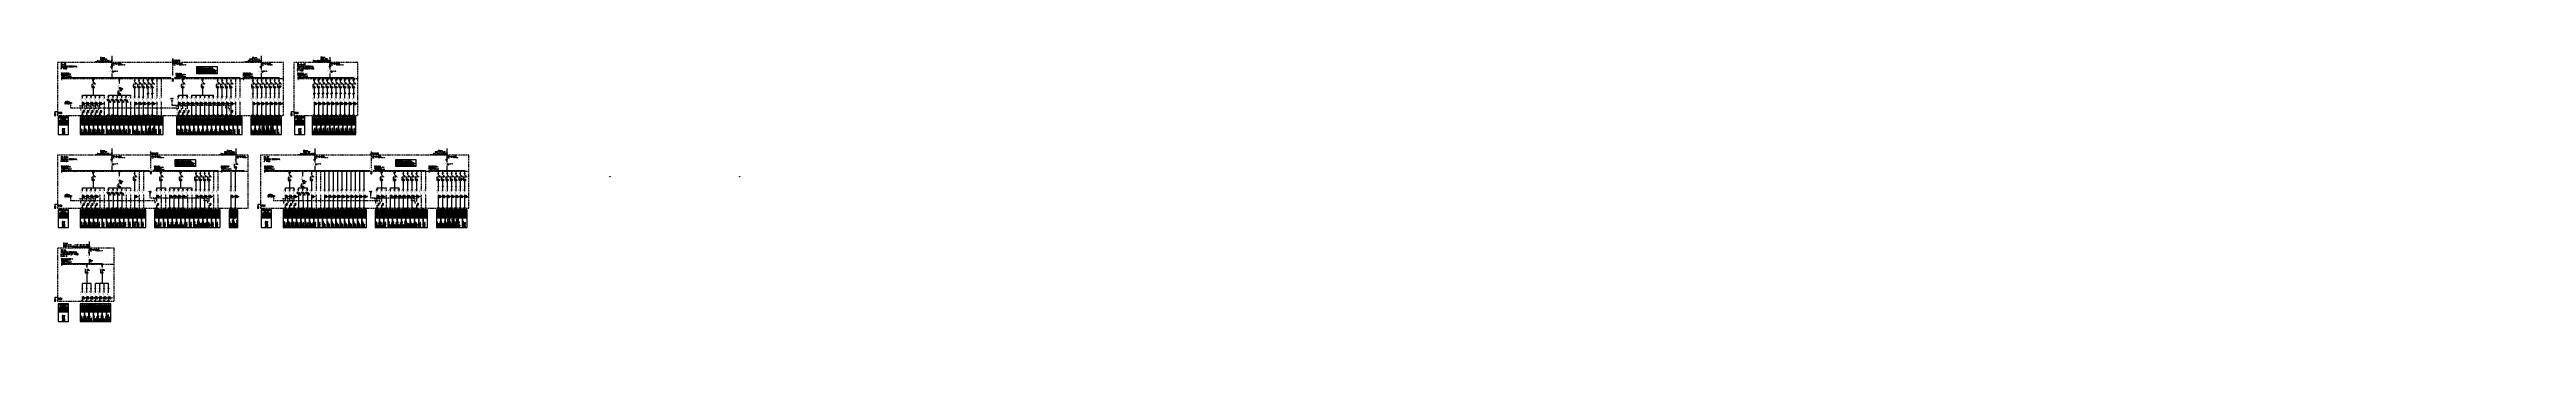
# Model space of a CAD drawing. Header units: millimetres. Extents: x 597 to 1135, y -4 to 65.
import ezdxf
from ezdxf.enums import TextEntityAlignment as Align

# ---------------------------------------------------------------- set-up
doc = ezdxf.new("R2010")
doc.units = ezdxf.units.MM
doc.set_wipeout_variables(frame=1)
doc.linetypes.add('HIDDEN', pattern=[0.375, 0.25, -0.125])
doc.linetypes.add('PHANTOM', pattern=[63.5, 31.75, -6.35, 6.35, -6.35, 6.35, -6.35])
doc.layers.add('0-IE-UNIFILAR', color=7, linetype='Continuous', lineweight=13)
for name, color, linetype in [('IE-UN-BARRAS', 14, 'Continuous'), ('IE-UN-COMANDO', 11, 'HIDDEN'), ('IE-UN-CONDUCTOR', 14, 'Continuous'), ('IE-UN-INSTRUMENTOS', 171, 'Continuous'), ('IE-UN-INTERRUPTORES', 74, 'Continuous'), ('IE-UN-PAT', 10, 'Continuous'), ('IE-UN-RECUADRO', 24, 'HIDDEN'), ('IE-UN-TEXTOS', 154, 'Continuous'), ('INSTRUMENTOS', 171, 'Continuous')]:
    doc.layers.add(name, color=color, linetype=linetype)
doc.styles.add('ARIAL', font='arial.ttf')
doc.styles.add('COTAS', font='romans.shx', dxfattribs={"width": 0.7})
doc.styles.add('ROMAND', font='romans.shx', dxfattribs={"height": 0.003})
doc.styles.add('ROMANS', font='romans.shx')
doc.styles.get("Standard").update_dxf_attribs({"font": 'arial.ttf'})
doc.styles.add('UN-2016', font='romans.shx', dxfattribs={"width": 0.7, "height": 0.15})

# ---------------------------------------------------------------- blocks, each defined once
blk = doc.blocks.new('PAT')
at = {"layer": 'IE-UN-RECUADRO', "linetype": 'ByBlock'}
for p, q in [((-1.2, 0.3), (-0.8, 0.3)), ((-1.1, 0.2), (-0.9, 0.2)), ((-1, 0.3), (-1, 0.6)), ((-1, 0.1), (-1, 0.1))]:
    blk.add_line(p, q, dxfattribs=at)
at = {"layer": 'IE-UN-RECUADRO', "linetype": 'ByBlock', "ltscale": 10}
for p, q in [((-1, 0.8), (-1, 1.7)), ((-1, 1.7), (0, 1.7))]:
    blk.add_line(p, q, dxfattribs=at)
blk.add_lwpolyline([(-1.3, 0.8), (-1.3, 0), (-0.7, 0), (-0.7, 0.8)], close=True, dxfattribs=at)
at = {"layer": 'IE-UN-RECUADRO', "linetype": 'Continuous', "const_width": 0.15}
blk.add_lwpolyline([(-0.1, 1.7, 1), (0.1, 1.7, 1)], format="xyb", close=True, dxfattribs=at)
blk = doc.blocks.new('SPM')
at = {"layer": 'IE-UN-INSTRUMENTOS'}
for p, q in [((0.69, 0), (0.31, 0.38)), ((0.33, 0.28), (0.41, 0.36)), ((0.33, 0.28), (0.61, -0.01)), ((0.41, 0.36), (0.69, 0.07)), ((0.41, 0.36), (0.69, 0.07)), ((0.69, 0.07), (0.61, -0.01)), ((0.69, 0.07), (0.61, -0.01)), ((0.25, 0), (0, 0)), ((1.2, 0), (0.69, 0))]:
    blk.add_line(p, q, dxfattribs=at)
at = {"layer": 'IE-UN-INSTRUMENTOS', "style": 'ROMANS', "width": 0.9}
for tag, p in [('TIPO/POLO', (0.07, -0.32)), ('REG.', (0.05, -0.92)), ('FUSE', (0.07, -0.63))]:
    blk.add_attdef(tag, p, '', height=0.2, dxfattribs=at)
blk = doc.blocks.new('LAMPARASEÑALIZACION1')
at = {"layer": 'IE-UN-INSTRUMENTOS'}
for p, q in [((-0.51, 0.13), (-0.25, -0.13)), ((-0.51, -0.13), (-0.25, 0.13)), ((-0.51, -0.13), (-0.25, 0.13)), ((-0.51, 0.13), (-0.25, -0.13)), ((-0.39, 0), (-0.38, 0)), ((-0.39, 0), (-0.38, 0)), ((0, 0), (-0.2, 0))]:
    blk.add_line(p, q, dxfattribs=at)
blk.add_circle((-0.38, 0), 0.186, dxfattribs=at)
blk.add_circle((-0.38, 0), 0.186, dxfattribs=at)
at = {"layer": 'IE-UN-INSTRUMENTOS', "style": 'ROMANS', "width": 0.9}
for tag, p in [('ALIMENT.', (-0.69, 0.04)), ('TIPO', (-0.69, 0.34)), ('COLOR', (-0.71, -0.53)), ('DIAM.', (-0.71, -0.25))]:
    blk.add_attdef(tag, text='', height=0.2, dxfattribs=at).set_placement(p, align=Align.RIGHT)
blk = doc.blocks.new('DESIGN-UNI')
at = {"layer": 'IE-UN-TEXTOS'}
for points in [[(0, 0), (-4, 0), (-4, -6.9), (0, -6.9), (0, 0)], [(0, -0.45), (-4, -0.45)], [(0, -1.35), (-4, -1.35)], [(0, -1.8), (-4, -1.8)], [(0, -2.25), (0, -2.25), (-4, -2.25)], [(-4, -3.15), (0, -3.15)], [(-2.73, -2.25), (-2.73, -3.15)], [(-2.73, -2.7), (0, -2.7)]]:
    blk.add_lwpolyline(points, dxfattribs=at)
at = {"layer": 'IE-UN-TEXTOS', "style": 'COTAS', "width": 0.7}
for s, p in [('CABLE', (-3.8, -2.48)), ('SALIDA', (-3.8, -2.92))]:
    blk.add_text(s, height=0.25, dxfattribs=at).set_placement(p, align=Align.MIDDLE_LEFT)
for s, p in [('POTENCIA [KW]', (-2, -1.58)), ('INTERRUPTOR', (-2, -0.9)), ('CIRCUITO Nº', (-2, -0.23)), ('FORMACION [mm2]', (-1.36, -2.48)), ('FASES', (-2, -2.03)), ('TIPO', (-1.36, -2.93))]:
    blk.add_text(s, height=0.25, dxfattribs=at).set_placement(p, align=Align.MIDDLE_CENTER)
at = {"layer": 'IE-UN-TEXTOS', "style": 'COTAS'}
for s, p in [('FUNCION', (-2, -6.71)), ('DESTINO', (-1.33, -6.69))]:
    blk.add_text(s, height=0.4, rotation=90, dxfattribs=at).set_placement(p)
blk = doc.blocks.new('COND-3P-N')
for p, q in [((-0.3, 0), (0.3, 0.32)), ((-0.3, -0.11), (0.3, 0.21)), ((-0.3, -0.21), (0.3, 0.1)), ((-0.3, -0.33), (0, -0.17))]:
    blk.add_line(p, q)
blk = doc.blocks.new('TM-DIN')
blk.add_lwpolyline([(-0.23, 0.61, 0.0125, 0.0125, 0), (-0.35, 0.56, 0.0624, 0, 0), (-0.43, 0.53, 0, 0, 0)], format="xyseb")
for points, const_width in [([(-0.18, 0.46), (-0.23, 0.44), (-0.26, 0.51), (-0.35, 0.47), (-0.32, 0.41), (-0.36, 0.39)], 0.0125), ([(-0.01, 0.09), (-0.27, 0.73)], 0.0361), ([(-0.08, 0.9), (0.08, 0.74)], 0.0333), ([(-0.08, 0.74), (0.08, 0.9)], 0.0333)]:
    blk.add_lwpolyline(points, dxfattribs=dict(const_width=const_width))
at = {"const_width": 0.00933}
blk.add_lwpolyline([(-0.05, 0.05, 1), (0.05, 0.05, 1)], format="xyb", close=True, dxfattribs=at)
at = {"style": 'UN-2016', "width": 0.7}
for tag, p in [('CAPAC', (0.07, -0.18)), ('CURVA', (0.06, -0.4)), ('CAPAC', (0.06, -0.61))]:
    blk.add_attdef(tag, p, '', height=0.15, dxfattribs=at)
blk = doc.blocks.new('BORNES')
for points in [[(0.09, 0.08), (0.16, 0.15)], [(-0.16, -0.14), (-0.09, -0.08)]]:
    blk.add_lwpolyline(points)
blk.add_circle((0, 0), 0.121)
at = {"layer": 'IE-UN-INSTRUMENTOS'}
blk.add_attdef('BORNES', (-0.43, 0.14), '', height=0.15, dxfattribs=at)
blk = doc.blocks.new('zw$F919')
blk.add_wipeout([(-0.09, 0), (0.09, 0), (0, -0.22)])
blk.add_lwpolyline([(0, 0), (0.09, 0), (0, -0.22), (-0.09, 0)], close=True)
blk = doc.blocks.new('COND-1P-N')
for p, q in [((-0.3, -0.1), (0.3, 0.2)), ((-0.3, -0.2), (0, 0))]:
    blk.add_line(p, q)
blk = doc.blocks.new('PLANILLA-UNI')
blk.add_lwpolyline([(-0.85, -0.42), (-0.85, -7.32), (0.85, -7.32), (0.85, -0.42)], close=True)
for points in [[(-0.85, -0.87), (0.85, -0.87)], [(-0.85, -1.32), (0.85, -1.32)], [(-0.85, -1.77), (0.85, -1.77)], [(-0.85, -2.22), (0.85, -2.22)], [(-0.85, -2.65), (0.84, -2.65)], [(-0.85, -3.1), (0.84, -3.1)], [(-0.85, -3.55), (0.84, -3.55)]]:
    blk.add_lwpolyline(points)
at = {"style": 'ARIAL', "width": 0.7}
for tag, p in [('PROTECCION', (0, -1.1)), ('FORMACIÓN', (-0.01, -3.32)), ('POTENCIA', (0, -2)), ('CIRCUITO', (0, -0.65)), ('CALIBRE', (0, -1.55)), ('CABLE', (-0.01, -2.88)), ('FASES', (0, -2.45))]:
    blk.add_attdef(tag, text='', height=0.25, dxfattribs=at).set_placement(p, align=Align.MIDDLE_CENTER)
for tag, p in [('FUNCION', (-0.43, -7.11)), ('DESTINO', (-0.06, -7.11)), ('DESTINO', (0.3, -7.11)), ('DESTINO', (0.67, -7.11))]:
    blk.add_attdef(tag, p, '', height=0.25, rotation=90, dxfattribs=at)
blk = doc.blocks.new('A$C3CED7519')
at = {"layer": 'IE-UN-INTERRUPTORES'}
for p, q in [((0.18, 0.53), (0, 0.53)), ((0, 0.53), (0, 0.04)), ((0, 0.04), (0.08, 0.04))]:
    blk.add_line(p, q, dxfattribs=at)
blk.add_lwpolyline([(0.29, 0, 0.021723), (0.38, 0, 0.030103), (0.44, 0.01, 0.065718), (0.49, 0.03, 0.282431), (0.5, 0.04, 0.282431), (0.49, 0.06, 0.065718), (0.44, 0.08, 0.030103), (0.38, 0.09, 0.021723), (0.29, 0.09, 0.021723), (0.2, 0.09, 0.030103), (0.14, 0.08, 0.065718), (0.09, 0.06, 0.282431), (0.08, 0.04, 0.282431), (0.09, 0.03, 0.065718), (0.14, 0.01, 0.030103), (0.2, 0, 0.021723)], format="xyb", close=True, dxfattribs=at)
blk = doc.blocks.new('*U81')
at = {"layer": 'IE-UN-CONDUCTOR', "linetype": 'ByBlock'}
for p, q in [((0, 0), (0, -0.9)), ((0, -1.67), (0, -2.49)), ((0, -3.27), (0, -4.38))]:
    blk.add_line(p, q, dxfattribs=at)
at = {"layer": 'IE-UN-CONDUCTOR', "ltscale": 5, "const_width": 0.05}
for points in [[(-0.03, 0, 1), (0.02, 0, 1)], [(-0.03, -4.38, 1), (0.02, -4.38, 1)]]:
    blk.add_lwpolyline(points, format="xyb", close=True, dxfattribs=at)
at = {"layer": 'IE-UN-CONDUCTOR', "linetype": 'ByBlock'}
blk.add_lwpolyline([(0, -2.49), (0, -3.27)], dxfattribs=at)
at = {"layer": 'IE-UN-INTERRUPTORES', "const_width": 0.0361}
blk.add_lwpolyline([(-0.01, -1.63), (-0.27, -0.99)], dxfattribs=at)
at = {"layer": 'IE-UN-INTERRUPTORES', "const_width": 0.00933}
for points in [[(-0.05, -0.9, 1), (0.04, -0.9, 1)], [(-0.05, -1.67, 1), (0.04, -1.67, 1)]]:
    blk.add_lwpolyline(points, format="xyb", close=True, dxfattribs=at)
at = {"layer": 'IE-UN-INTERRUPTORES'}
for name, p, xscale, yscale, zscale in [('A$C3CED7519', (-0.36, -2.07), 1.25, 1.25, 1.25), ('COND-1P-N', (0, -0.45), 0.5, 0.5, 0.5)]:
    blk.add_blockref(name, p, dxfattribs=dict(at, xscale=xscale, yscale=yscale, zscale=zscale))
at = {"layer": 'IE-UN-TEXTOS', "style": 'UN-2016', "width": 0.7}
for tag, p in [('CAPDIF', (0.07, -1.45)), ('REG', (0.07, -1.63))]:
    blk.add_attdef(tag, text='', height=0.15, dxfattribs=at).set_placement(p, align=Align.BOTTOM_LEFT)
blk = doc.blocks.new('SECC-BC-FUS')
blk.add_lwpolyline([(0.06, 0.2), (-0.13, 0.12), (-0.32, 0.59), (-0.13, 0.67)], close=True)
at = {"const_width": 0.0361}
blk.add_lwpolyline([(-0.01, 0.09), (-0.27, 0.73)], dxfattribs=at)
at = {"const_width": 0.00933}
for points in [[(-0.05, 0.82, 1), (0.05, 0.82, 1)], [(-0.05, 0.05, 1), (0.05, 0.05, 1)]]:
    blk.add_lwpolyline(points, format="xyb", close=True, dxfattribs=at)
at = {"style": 'COTAS', "width": 0.75}
for tag, p in [('TIPO-FUS', (0.1, 0.15)), ('CAPAC', (0.1, 0.38)), ('CALIBRE-FUS', (0.1, -0.07)), ('RUPTURA', (0.1, -0.29))]:
    blk.add_attdef(tag, p, '', height=0.15, dxfattribs=at)
blk = doc.blocks.new('A$C40E17AD0')
at = {"layer": 'IE-UN-INTERRUPTORES', "const_width": 0.00933}
for points in [[(0.05, 0.05, 1), (0.05, -0.05, 1)], [(0.82, 0.05, 1), (0.82, -0.05, 1)]]:
    blk.add_lwpolyline(points, format="xyb", close=True, dxfattribs=at)
at = {"layer": 'IE-UN-INTERRUPTORES'}
for points, const_width in [([(0.09, 0.01), (0.73, 0.27)], 0.0361), ([(0.51, 0.47), (0.3, 0.31)], 0.0099), ([(0.41, 0.26), (0.41, 0.14)], 0.0099)]:
    blk.add_lwpolyline(points, dxfattribs=dict(at, const_width=const_width))
at = {"layer": 'IE-UN-INTERRUPTORES', "const_width": 0.0099}
blk.add_lwpolyline([(0.52, 0.26), (0.3, 0.26), (0.3, 0.51), (0.52, 0.51)], close=True, dxfattribs=at)
at = {"layer": 'IE-UN-INTERRUPTORES', "color": 154, "width": 0.75}
for tag, p in [('AC3', (0.41, -0.53)), ('25A', (0.41, -0.28)), ('NC', (0.41, -0.78))]:
    blk.add_attdef(tag, text='', height=0.15, dxfattribs=at).set_placement(p, align=Align.CENTER)
blk = doc.blocks.new('SECCIONADOR')
for points, const_width in [([(-0.01, 0.09), (-0.27, 0.73)], 0.0361), ([(-0.28, 0.38), (-0.28, 0.51)], 0.015), ([(-0.17, 0.47), (-0.28, 0.47)], 0.015), ([(-0.14, 0.42), (-0.28, 0.42)], 0.015)]:
    blk.add_lwpolyline(points, dxfattribs=dict(const_width=const_width))
at = {"const_width": 0.00933}
for points in [[(-0.04, 0.82, 1), (0.05, 0.82, 1)], [(-0.05, 0.05, 1), (0.05, 0.05, 1)]]:
    blk.add_lwpolyline(points, format="xyb", close=True, dxfattribs=at)
at = {"layer": 'IE-UN-TEXTOS', "style": 'COTAS', "width": 0.75}
for tag, p in [('CAPAC', (0.11, 0.2)), ('MODEL', (0.11, 0.42))]:
    blk.add_attdef(tag, p, '', height=0.15, dxfattribs=at)
blk = doc.blocks.new('INT-DIF')
for p, q in [((-0.36, 0.31), (-0.36, -0.3)), ((-0.13, 0.31), (-0.36, 0.31)), ((-0.36, -0.3), (-0.26, -0.3))]:
    blk.add_line(p, q)
at = {"const_width": 0.0361}
blk.add_lwpolyline([(-0.01, 0.09), (-0.27, 0.73)], dxfattribs=at)
at = {"const_width": 0.00933}
for points in [[(-0.05, 0.82, 1), (0.05, 0.82, 1)], [(-0.05, 0.05, 1), (0.05, 0.05, 1)]]:
    blk.add_lwpolyline(points, format="xyb", close=True, dxfattribs=at)
blk.add_lwpolyline([(0, -0.35, 0.021723), (0.11, -0.35, 0.030103), (0.19, -0.34, 0.065718), (0.26, -0.31, 0.282431), (0.26, -0.3, 0.282431), (0.26, -0.28, 0.065718), (0.19, -0.26, 0.030103), (0.11, -0.25, 0.021723), (0, -0.24, 0.021723), (-0.11, -0.25, 0.030103), (-0.19, -0.26, 0.065718), (-0.26, -0.28, 0.282431), (-0.26, -0.3, 0.282431), (-0.26, -0.31, 0.065718), (-0.19, -0.34, 0.030103), (-0.11, -0.35, 0.021723)], format="xyb", close=True)
at = {"style": 'UN-2016', "width": 0.7}
for tag, p in [('CAPAC', (0.11, 0.45)), ('REG', (0.11, 0.23))]:
    blk.add_attdef(tag, p, '', height=0.15, dxfattribs=at)
blk = doc.blocks.new('CONTACTOR')
at = {"const_width": 0.0099}
blk.add_lwpolyline([(-0.26, 0.52), (-0.26, 0.3), (-0.51, 0.3), (-0.51, 0.52)], close=True, dxfattribs=at)
for points, const_width in [([(-0.47, 0.51), (-0.31, 0.3)], 0.0099), ([(-0.01, 0.09), (-0.27, 0.73)], 0.0361), ([(-0.26, 0.41), (-0.14, 0.41)], 0.0099)]:
    blk.add_lwpolyline(points, dxfattribs=dict(const_width=const_width))
at = {"const_width": 0.00933}
for points in [[(-0.05, 0.82, 1), (0.05, 0.82, 1)], [(-0.05, 0.05, 1), (0.05, 0.05, 1)]]:
    blk.add_lwpolyline(points, format="xyb", close=True, dxfattribs=at)
at = {"style": 'COTAS', "width": 0.75}
for tag, p in [('CAPAC', (0.1, 0.34)), ('CATEGORIA', (0.1, 0.12)), ('SERVICIO', (0.1, -0.1))]:
    blk.add_attdef(tag, p, '', height=0.15, dxfattribs=at)
blk = doc.blocks.new('S-M-0-A')
at = {"const_width": 0.0361}
blk.add_lwpolyline([(-0.01, 0.04), (-0.17, 0.35)], dxfattribs=at)
at = {"const_width": 0.00933}
blk.add_lwpolyline([(-0.05, 0, 1), (0.05, 0, 1)], format="xyb", close=True, dxfattribs=at)
at = {"style": 'ROMAND', "width": 0.75}
for s, p in [('M', (-0.2, 0.37)), ('0', (-0.03, 0.37)), ('A', (0.14, 0.37))]:
    blk.add_text(s, height=0.15, dxfattribs=at).set_placement(p, align=Align.CENTER)

msp = doc.modelspace()

# ---------------------------------------------------------------- linework, layer by layer
at = {"layer": 'IE-UN-BARRAS'}
for points in [[(599.93, 58.92), (623.77, 58.92)], [(618.78, 54.4), (618.78, 55.09)], [(619.73, 54.4), (619.73, 55.09)], [(624.55, 58.92), (638.71, 58.92)], [(628.28, 54.4), (628.28, 55.09)], [(629.22, 54.4), (629.22, 55.09)], [(630.17, 54.4), (630.17, 55.09)], [(631.12, 54.4), (631.12, 55.09)], [(632.07, 54.4), (632.07, 55.09)], [(633.02, 54.4), (633.02, 55.09)], [(633.96, 54.4), (633.96, 55.09)], [(634.91, 54.4), (634.91, 55.09)], [(635.86, 54.4), (635.86, 55.09)], [(636.8, 54.4), (636.8, 55.09)], [(639.37, 58.92), (647.26, 58.92)], [(641.57, 54.4), (641.57, 55.09)], [(642.52, 54.4), (642.52, 55.09)], [(643.47, 54.4), (643.47, 55.09)], [(644.42, 54.4), (644.42, 55.09)], [(645.36, 54.4), (645.36, 55.09)], [(646.31, 54.4), (646.31, 55.09)], [(647.26, 54.4), (647.26, 55.09)], [(651.22, 58.92), (663.43, 58.92)], [(654.89, 54.4), (654.89, 55.09)], [(655.84, 54.4), (655.84, 55.09)], [(656.79, 54.4), (656.79, 55.09)], [(657.73, 54.4), (657.73, 55.09)], [(658.68, 54.4), (658.68, 55.09)], [(659.63, 54.4), (659.63, 55.09)], [(660.58, 54.4), (660.58, 55.09)], [(661.53, 54.4), (661.53, 55.09)], [(662.48, 54.4), (662.48, 55.09)], [(663.43, 54.4), (663.43, 55.09)], [(618.78, 50.7), (618.78, 53.62)], [(619.73, 50.7), (619.73, 53.62)], [(628.28, 50.7), (628.28, 53.62)], [(629.22, 50.7), (629.22, 53.62)], [(630.17, 50.7), (630.17, 53.62)], [(631.12, 50.7), (631.12, 53.62)], [(632.07, 50.7), (632.07, 53.62)], [(633.02, 50.7), (633.02, 53.62)], [(633.96, 50.7), (633.96, 53.62)], [(634.91, 50.7), (634.91, 53.62)], [(635.86, 50.7), (635.86, 53.62)], [(636.8, 50.7), (636.8, 53.62)], [(641.57, 50.7), (641.57, 53.62)], [(642.52, 50.7), (642.52, 53.62)], [(643.47, 50.7), (643.47, 53.62)], [(644.42, 50.7), (644.42, 53.62)], [(645.36, 50.7), (645.36, 53.62)], [(646.31, 50.7), (646.31, 53.62)], [(647.26, 50.7), (647.26, 53.62)], [(654.89, 50.7), (654.89, 53.62)], [(655.84, 50.7), (655.84, 53.62)], [(656.79, 50.7), (656.79, 53.62)], [(657.73, 50.7), (657.73, 53.62)], [(658.68, 50.7), (658.68, 53.62)], [(659.63, 50.7), (659.63, 53.62)], [(660.58, 50.7), (660.58, 53.62)], [(661.53, 50.7), (661.53, 53.62)], [(662.48, 50.7), (662.48, 53.62)], [(663.43, 50.7), (663.43, 53.62)], [(599.93, 38.75), (619.04, 38.75)], [(619.81, 38.75), (633.97, 38.75)], [(634.64, 38.75), (639.63, 38.75)], [(636.84, 34.22), (636.84, 38.75)], [(637.79, 34.22), (637.79, 38.75)], [(643.99, 38.75), (666.9, 38.75)], [(667.67, 38.75), (678.99, 38.75)], [(679.66, 38.75), (687.54, 38.75)], [(623.54, 34.23), (623.54, 34.92)], [(623.54, 30.53), (623.54, 33.45)], [(624.49, 34.23), (624.49, 34.92)], [(624.49, 30.53), (624.49, 33.45)], [(625.44, 34.23), (625.44, 34.92)], [(625.44, 30.53), (625.44, 33.45)], [(626.39, 34.23), (626.39, 34.92)], [(626.39, 30.53), (626.39, 33.45)], [(629.23, 34.23), (629.23, 34.92)], [(629.23, 30.53), (629.23, 33.45)], [(630.18, 34.23), (630.18, 34.92)], [(630.18, 30.53), (630.18, 33.45)], [(631.13, 34.23), (631.13, 34.92)], [(631.13, 30.53), (631.13, 33.45)], [(632.07, 34.22), (632.07, 34.92)], [(632.07, 31.95), (632.07, 33.45)], [(636.84, 30.53), (636.84, 33.45)], [(637.79, 30.53), (637.79, 33.45)], [(671.4, 34.23), (671.4, 34.92)], [(671.4, 30.53), (671.4, 33.45)], [(672.35, 34.23), (672.35, 34.92)], [(672.35, 30.53), (672.35, 33.45)], [(673.3, 34.23), (673.3, 34.92)], [(673.3, 30.53), (673.3, 33.45)], [(674.24, 34.23), (674.24, 34.92)], [(674.24, 30.53), (674.24, 33.45)], [(675.19, 34.23), (675.19, 34.92)], [(675.19, 30.53), (675.19, 33.45)], [(676.14, 34.23), (676.14, 34.92)], [(676.14, 30.53), (676.14, 33.45)], [(677.09, 34.22), (677.09, 34.92)], [(677.09, 31.95), (677.09, 33.45)], [(681.85, 34.22), (681.85, 34.92)], [(681.85, 30.53), (681.85, 33.45)], [(682.8, 34.22), (682.8, 34.92)], [(682.8, 30.53), (682.8, 33.45)], [(683.75, 34.22), (683.75, 34.92)], [(683.75, 30.53), (683.75, 33.45)], [(684.7, 34.22), (684.7, 34.92)], [(684.7, 30.53), (684.7, 33.45)], [(685.65, 34.22), (685.65, 34.92)], [(685.65, 30.53), (685.65, 33.45)], [(686.6, 34.22), (686.6, 34.92)], [(686.6, 30.53), (686.6, 33.45)], [(687.54, 34.22), (687.54, 34.92)], [(687.54, 30.53), (687.54, 33.45)], [(632.07, 30.53), (632.07, 31.18)], [(677.09, 30.53), (677.09, 31.18)], [(599.93, 18.54), (608.82, 18.54)], [(604.55, 12.2), (604.55, 14.16)], [(604.55, 10.33), (604.55, 11.38)], [(605.5, 12.2), (605.5, 14.16)], [(605.5, 10.33), (605.5, 11.38)], [(606.45, 12.2), (606.45, 14.16)], [(606.45, 10.33), (606.45, 11.38)], [(607.4, 12.2), (607.4, 14.16)], [(607.4, 10.33), (607.4, 11.38)], [(608.35, 12.2), (608.35, 14.16)], [(608.35, 10.33), (608.35, 11.38)], [(609.29, 12.2), (609.29, 14.16)], [(609.29, 10.33), (609.29, 11.38)], [(610.24, 12.2), (610.24, 14.16)], [(610.24, 10.33), (610.24, 11.38)]]:
    msp.add_lwpolyline(points, dxfattribs=at)
at = {"layer": 'IE-UN-BARRAS', "ltscale": 5, "const_width": 0.05}
for points in [[(604.53, 55.09, 1), (604.58, 55.09, 1)], [(605.47, 55.09, 1), (605.52, 55.09, 1)], [(606.42, 55.09, 1), (606.47, 55.09, 1)], [(606.9, 58.92, 1), (606.95, 58.92, 1)], [(606.9, 55.09, 1), (606.95, 55.09, 1)], [(607.37, 55.09, 1), (607.42, 55.09, 1)], [(610.88, 58.92, 1), (610.93, 58.92, 1)], [(612.59, 58.92, 1), (612.64, 58.92, 1)], [(615.91, 58.92, 1), (615.96, 58.92, 1)], [(616.86, 58.92, 1), (616.91, 58.92, 1)], [(617.81, 58.92, 1), (617.86, 58.92, 1)], [(618.75, 58.92, 1), (618.8, 58.92, 1)], [(619.7, 58.92, 1), (619.75, 58.92, 1)], [(620.64, 58.92, 1), (620.69, 58.92, 1)], [(621.59, 58.92, 1), (621.64, 58.92, 1)], [(625.4, 55.09, 1), (625.45, 55.09, 1)], [(626.35, 58.92, 1), (626.4, 58.92, 1)], [(626.35, 55.09, 1), (626.4, 55.09, 1)], [(627.3, 55.09, 1), (627.35, 55.09, 1)], [(628.25, 55.09, 1), (628.3, 55.09, 1)], [(629.2, 55.09, 1), (629.25, 55.09, 1)], [(630.15, 55.09, 1), (630.2, 55.09, 1)], [(630.62, 58.92, 1), (630.67, 58.92, 1)], [(630.62, 55.09, 1), (630.67, 55.09, 1)], [(631.1, 55.09, 1), (631.15, 55.09, 1)], [(632.04, 55.09, 1), (632.09, 55.09, 1)], [(632.99, 55.09, 1), (633.04, 55.09, 1)], [(633.94, 58.92, 1), (633.99, 58.92, 1)], [(634.89, 58.92, 1), (634.94, 58.92, 1)], [(635.84, 58.92, 1), (635.89, 58.92, 1)], [(636.78, 58.92, 1), (636.83, 58.92, 1)], [(637.73, 58.92, 1), (637.78, 58.92, 1)], [(638.68, 58.92, 1), (638.73, 58.92, 1)], [(641.55, 58.92, 1), (641.6, 58.92, 1)], [(642.49, 58.92, 1), (642.54, 58.92, 1)], [(643.44, 58.92, 1), (643.49, 58.92, 1)], [(644.39, 58.92, 1), (644.44, 58.92, 1)], [(645.34, 58.92, 1), (645.39, 58.92, 1)], [(646.29, 58.92, 1), (646.34, 58.92, 1)], [(647.24, 58.92, 1), (647.29, 58.92, 1)], [(654.86, 58.92, 1), (654.91, 58.92, 1)], [(655.81, 58.92, 1), (655.86, 58.92, 1)], [(656.76, 58.92, 1), (656.81, 58.92, 1)], [(657.71, 58.92, 1), (657.76, 58.92, 1)], [(658.25, 58.92, 1), (658.3, 58.92, 1)], [(658.66, 58.92, 1), (658.71, 58.92, 1)], [(659.61, 58.92, 1), (659.66, 58.92, 1)], [(660.56, 58.92, 1), (660.61, 58.92, 1)], [(661.51, 58.92, 1), (661.56, 58.92, 1)], [(662.45, 58.92, 1), (662.5, 58.92, 1)], [(663.4, 58.92, 1), (663.45, 58.92, 1)], [(606.9, 38.75, 1), (606.95, 38.75, 1)], [(610.88, 38.75, 1), (610.93, 38.75, 1)], [(612.59, 38.75, 1), (612.64, 38.75, 1)], [(615.91, 38.75, 1), (615.96, 38.75, 1)], [(616.86, 38.75, 1), (616.91, 38.75, 1)], [(617.81, 38.75, 1), (617.86, 38.75, 1)], [(621.62, 38.75, 1), (621.67, 38.75, 1)], [(625.89, 38.75, 1), (625.94, 38.75, 1)], [(629.21, 38.75, 1), (629.26, 38.75, 1)], [(630.15, 38.75, 1), (630.2, 38.75, 1)], [(631.1, 38.75, 1), (631.15, 38.75, 1)], [(632.05, 38.75, 1), (632.1, 38.75, 1)], [(633, 38.75, 1), (633.05, 38.75, 1)], [(633.95, 38.75, 1), (634, 38.75, 1)], [(636.81, 38.75, 1), (636.86, 38.75, 1)], [(637.76, 38.75, 1), (637.81, 38.75, 1)], [(649.54, 38.73, 1), (649.59, 38.73, 1)], [(652.39, 38.75, 1), (652.44, 38.75, 1)], [(654.28, 38.75, 1), (654.33, 38.75, 1)], [(654.95, 38.75, 1), (655, 38.75, 1)], [(655.23, 38.75, 1), (655.28, 38.75, 1)], [(656.18, 38.75, 1), (656.23, 38.75, 1)], [(657.13, 38.75, 1), (657.18, 38.75, 1)], [(658.08, 38.75, 1), (658.13, 38.75, 1)], [(659.03, 38.75, 1), (659.08, 38.75, 1)], [(659.98, 38.75, 1), (660.03, 38.75, 1)], [(660.92, 38.75, 1), (660.97, 38.75, 1)], [(661.87, 38.75, 1), (661.92, 38.75, 1)], [(662.82, 38.75, 1), (662.87, 38.75, 1)], [(663.77, 38.75, 1), (663.82, 38.75, 1)], [(664.72, 38.75, 1), (664.77, 38.75, 1)], [(669.48, 38.75, 1), (669.53, 38.75, 1)], [(672.33, 38.75, 1), (672.38, 38.75, 1)], [(674.22, 38.75, 1), (674.27, 38.75, 1)], [(675.17, 38.75, 1), (675.22, 38.75, 1)], [(676.12, 38.75, 1), (676.17, 38.75, 1)], [(677.06, 38.75, 1), (677.11, 38.75, 1)], [(678.01, 38.75, 1), (678.06, 38.75, 1)], [(678.96, 38.75, 1), (679.01, 38.75, 1)], [(681.83, 38.75, 1), (681.88, 38.75, 1)], [(682.78, 38.75, 1), (682.83, 38.75, 1)], [(683.72, 38.75, 1), (683.77, 38.75, 1)], [(684.67, 38.75, 1), (684.72, 38.75, 1)], [(685.62, 38.75, 1), (685.67, 38.75, 1)], [(686.57, 38.75, 1), (686.62, 38.75, 1)], [(687.52, 38.75, 1), (687.57, 38.75, 1)], [(604.53, 34.92, 1), (604.58, 34.92, 1)], [(605.47, 34.92, 1), (605.52, 34.92, 1)], [(606.42, 34.92, 1), (606.47, 34.92, 1)], [(606.9, 34.92, 1), (606.95, 34.92, 1)], [(607.37, 34.92, 1), (607.42, 34.92, 1)], [(620.67, 34.92, 1), (620.72, 34.92, 1)], [(621.62, 34.92, 1), (621.67, 34.92, 1)], [(622.57, 34.92, 1), (622.62, 34.92, 1)], [(623.52, 34.92, 1), (623.57, 34.92, 1)], [(624.47, 34.92, 1), (624.52, 34.92, 1)], [(625.42, 34.92, 1), (625.47, 34.92, 1)], [(625.89, 34.92, 1), (625.94, 34.92, 1)], [(626.36, 34.92, 1), (626.41, 34.92, 1)], [(627.31, 34.92, 1), (627.36, 34.92, 1)], [(628.26, 34.92, 1), (628.31, 34.92, 1)], [(648.59, 34.92, 1), (648.64, 34.92, 1)], [(649.54, 34.92, 1), (649.59, 34.92, 1)], [(650.49, 34.92, 1), (650.54, 34.92, 1)], [(668.53, 34.92, 1), (668.58, 34.92, 1)], [(669.48, 34.92, 1), (669.53, 34.92, 1)], [(670.42, 34.92, 1), (670.47, 34.92, 1)], [(671.38, 34.92, 1), (671.43, 34.92, 1)], [(672.33, 34.92, 1), (672.38, 34.92, 1)], [(673.27, 34.92, 1), (673.32, 34.92, 1)], [(606, 18.54, 1), (606.05, 18.54, 1)], [(604.53, 14.16, 1), (604.58, 14.16, 1)], [(606.42, 14.16, 1), (606.47, 14.16, 1)], [(607.37, 14.16, 1), (607.42, 14.16, 1)], [(608.32, 14.16, 1), (608.37, 14.16, 1)], [(609.27, 14.16, 1), (609.32, 14.16, 1)], [(610.22, 14.16, 1), (610.27, 14.16, 1)]]:
    msp.add_lwpolyline(points, format="xyb", close=True, dxfattribs=at)
at = {"layer": 'IE-UN-COMANDO'}
for points in [[(624.14, 59.43), (624.14, 59.43), (624.14, 63.04)], [(636.4, 52.29), (635.69, 52.29), (635.69, 52.87), (624.01, 52.87), (624.01, 53.94)], [(625.03, 52.29), (602.02, 52.29), (602.02, 53.27)], [(604.15, 52.29), (604.15, 51.82)], [(605.1, 52.29), (605.1, 51.82)], [(606.05, 52.29), (606.05, 51.82)], [(606.99, 52.29), (606.99, 51.82)], [(607.94, 52.29), (607.94, 51.82)], [(625.02, 52.29), (625.02, 51.82)], [(625.97, 52.29), (625.97, 51.82)], [(626.92, 52.29), (626.92, 51.82)], [(636.4, 52.29), (636.4, 51.82)], [(619.4, 39.26), (619.4, 39.26), (619.4, 42.87)], [(667.26, 39.26), (667.26, 39.26), (667.26, 42.87)], [(620.29, 32.12), (602.02, 32.12), (602.02, 33.1)], [(631.67, 32.12), (630.95, 32.12), (630.95, 32.7), (619.27, 32.7), (619.27, 33.77)], [(669.1, 32.12), (646.09, 32.12), (646.09, 33.1)], [(676.68, 32.12), (675.94, 32.12), (675.94, 32.7), (667.13, 32.7), (667.13, 33.77)], [(604.15, 32.12), (604.15, 31.65)], [(605.1, 32.12), (605.1, 31.65)], [(606.05, 32.12), (606.05, 31.65)], [(606.99, 32.12), (606.99, 31.65)], [(620.29, 32.12), (620.29, 31.65)], [(631.67, 32.12), (631.67, 31.65)], [(648.22, 32.12), (648.22, 31.65)], [(649.16, 32.12), (649.16, 31.65)], [(650.11, 32.12), (650.11, 31.65)], [(668.15, 32.12), (668.15, 31.65)], [(669.1, 32.12), (669.1, 31.65)], [(676.68, 32.12), (676.68, 31.65)]]:
    msp.add_lwpolyline(points, dxfattribs=at)
for points in [[(601.88, 53.49), (602.17, 53.49), (602.17, 53.27), (601.88, 53.27)], [(601.88, 33.32), (602.17, 33.32), (602.17, 33.1), (601.88, 33.1)], [(645.94, 33.32), (646.23, 33.32), (646.23, 33.1), (645.94, 33.1)]]:
    msp.add_lwpolyline(points, close=True, dxfattribs=at)
at = {"layer": 'IE-UN-CONDUCTOR', "ltscale": 5, "const_width": 0.05}
for points in [[(610.88, 61.89, 1), (610.93, 61.89, 1)], [(624.11, 61.89, 1), (624.16, 61.89, 1)], [(643.3, 61.89, 1), (643.35, 61.89, 1)], [(658.25, 61.89, 1), (658.3, 61.89, 1)], [(608.32, 55.09, 1), (608.37, 55.09, 1)], [(609.27, 55.09, 1), (609.32, 55.09, 1)], [(610.21, 55.09, 1), (610.26, 55.09, 1)], [(611.16, 55.09, 1), (611.21, 55.09, 1)], [(612.11, 55.09, 1), (612.16, 55.09, 1)], [(612.59, 55.09, 1), (612.64, 55.09, 1)], [(613.06, 55.09, 1), (613.11, 55.09, 1)], [(614.01, 55.09, 1), (614.06, 55.09, 1)], [(614.96, 55.09, 1), (615.01, 55.09, 1)], [(643.29, 58.92, 1), (643.34, 58.92, 1)], [(610.88, 41.72, 1), (610.93, 41.72, 1)], [(619.38, 41.72, 1), (619.43, 41.72, 1)], [(637.81, 38.75, 1), (637.86, 38.75, 1)], [(637.81, 41.72, 1), (637.86, 41.72, 1)], [(654.95, 41.72, 1), (655, 41.72, 1)], [(667.24, 41.72, 1), (667.29, 41.72, 1)], [(683.58, 41.72, 1), (683.63, 41.72, 1)], [(683.57, 38.75, 1), (683.62, 38.75, 1)], [(608.32, 34.92, 1), (608.37, 34.92, 1)], [(609.27, 34.92, 1), (609.32, 34.92, 1)], [(610.21, 34.92, 1), (610.26, 34.92, 1)], [(611.16, 34.92, 1), (611.21, 34.92, 1)], [(612.11, 34.92, 1), (612.16, 34.92, 1)], [(612.59, 34.92, 1), (612.64, 34.92, 1)], [(613.06, 34.92, 1), (613.11, 34.92, 1)], [(614.01, 34.92, 1), (614.06, 34.92, 1)], [(614.96, 34.92, 1), (615.01, 34.92, 1)], [(651.44, 34.92, 1), (651.49, 34.92, 1)], [(652.39, 34.92, 1), (652.44, 34.92, 1)], [(653.33, 34.92, 1), (653.38, 34.92, 1)], [(606, 21.51, 1), (606.05, 21.51, 1)]]:
    msp.add_lwpolyline(points, format="xyb", close=True, dxfattribs=at)
at = {"layer": 'IE-UN-CONDUCTOR'}
for points in [[(610.9, 63.64), (610.9, 61.89)], [(610.9, 61.31), (610.9, 61.89)], [(611.07, 61.89), (610.9, 61.89)], [(610.9, 61.31), (610.91, 60.63)], [(610.9, 59.81), (610.9, 58.92)], [(624.3, 61.89), (624.14, 61.89)], [(643.32, 63.64), (643.32, 60.63)], [(643.32, 59.86), (643.32, 58.92)], [(658.27, 63.3), (658.27, 61.89)], [(658.27, 61.31), (658.27, 61.89)], [(658.44, 61.89), (658.27, 61.89)], [(658.27, 61.31), (658.27, 60.63)], [(658.27, 59.81), (658.27, 58.92)], [(604.55, 54.4), (604.55, 55.09)], [(604.55, 55.09), (609.3, 55.09)], [(605.5, 54.4), (605.5, 55.09)], [(606.45, 54.4), (606.45, 55.09)], [(606.92, 57.92), (606.92, 58.92)], [(606.92, 55.09), (606.92, 57.14)], [(607.4, 54.4), (607.4, 55.09)], [(608.35, 54.4), (608.35, 55.09)], [(610.24, 54.4), (610.24, 55.09)], [(610.24, 55.09), (614.99, 55.09)], [(611.19, 54.4), (611.19, 55.09)], [(612.14, 54.4), (612.14, 55.09)], [(612.61, 57.63), (612.61, 58.92)], [(612.61, 56.44), (612.61, 56.85)], [(612.61, 55.09), (612.61, 55.66)], [(613.09, 54.4), (613.09, 55.09)], [(614.03, 54.4), (614.03, 55.09)], [(615.93, 57.92), (615.93, 58.92)], [(615.93, 55.09), (615.93, 57.14)], [(615.93, 54.4), (615.93, 55.09)], [(616.88, 57.92), (616.88, 58.92)], [(616.88, 55.09), (616.88, 57.14)], [(616.88, 54.4), (616.88, 55.09)], [(617.83, 57.92), (617.83, 58.92)], [(617.83, 55.09), (617.83, 57.14)], [(617.83, 54.4), (617.83, 55.09)], [(618.78, 57.92), (618.78, 58.92)], [(618.78, 55.09), (618.78, 57.14)], [(619.73, 57.92), (619.73, 58.92)], [(619.73, 55.09), (619.73, 57.14)], [(625.43, 54.4), (625.43, 55.09)], [(625.43, 55.09), (627.32, 55.09)], [(626.37, 57.92), (626.37, 58.92)], [(626.37, 55.09), (626.37, 57.14)], [(626.37, 54.4), (626.37, 55.09)], [(627.32, 54.4), (627.32, 55.09)], [(628.28, 55.09), (633.02, 55.09)], [(630.65, 57.92), (630.65, 58.92)], [(630.65, 55.09), (630.65, 57.14)], [(633.96, 57.92), (633.96, 58.92)], [(633.96, 55.09), (633.96, 57.14)], [(634.91, 57.92), (634.91, 58.92)], [(634.91, 55.09), (634.91, 57.14)], [(635.86, 57.92), (635.86, 58.92)], [(635.86, 55.09), (635.86, 57.14)], [(636.8, 57.92), (636.8, 58.92)], [(636.8, 55.09), (636.8, 57.14)], [(641.57, 57.92), (641.57, 58.92)], [(641.57, 55.09), (641.57, 57.14)], [(642.52, 57.92), (642.52, 58.92)], [(642.52, 55.09), (642.52, 57.14)], [(643.47, 57.92), (643.47, 58.92)], [(643.47, 55.09), (643.47, 57.14)], [(644.42, 57.92), (644.42, 58.92)], [(644.42, 55.09), (644.42, 57.14)], [(645.36, 57.92), (645.36, 58.92)], [(645.36, 55.09), (645.36, 57.14)], [(646.31, 57.92), (646.31, 58.92)], [(646.31, 55.09), (646.31, 57.14)], [(647.26, 57.92), (647.26, 58.92)], [(647.26, 55.09), (647.26, 57.14)], [(654.89, 57.92), (654.89, 58.92)], [(654.89, 55.09), (654.89, 57.14)], [(655.84, 57.92), (655.84, 58.92)], [(655.84, 55.09), (655.84, 57.14)], [(656.79, 57.92), (656.79, 58.92)], [(656.79, 55.09), (656.79, 57.14)], [(657.73, 57.92), (657.73, 58.92)], [(657.73, 55.09), (657.73, 57.14)], [(658.68, 57.92), (658.68, 58.92)], [(658.68, 55.09), (658.68, 57.14)], [(659.63, 57.92), (659.63, 58.92)], [(659.63, 55.09), (659.63, 57.14)], [(660.58, 57.92), (660.58, 58.92)], [(660.58, 55.09), (660.58, 57.14)], [(661.53, 57.92), (661.53, 58.92)], [(661.53, 55.09), (661.53, 57.14)], [(662.48, 57.92), (662.48, 58.92)], [(662.48, 55.09), (662.48, 57.14)], [(663.43, 57.92), (663.43, 58.92)], [(663.43, 55.09), (663.43, 57.14)], [(604.55, 52.22), (604.55, 53.62)], [(604.55, 50.7), (604.55, 51.45)], [(605.5, 52.12), (605.5, 53.62)], [(605.5, 50.7), (605.5, 51.35)], [(606.45, 52.12), (606.45, 53.62)], [(606.45, 50.7), (606.45, 51.35)], [(607.4, 52.12), (607.4, 53.62)], [(607.4, 50.7), (607.4, 51.35)], [(608.35, 52.12), (608.35, 53.62)], [(608.35, 50.7), (608.35, 51.35)], [(610.24, 53.62), (610.25, 50.7)], [(611.19, 53.62), (611.19, 50.7)], [(612.14, 53.62), (612.14, 50.7)], [(613.09, 53.62), (613.09, 50.7)], [(614.03, 53.62), (614.04, 50.7)], [(615.93, 50.7), (615.93, 53.62)], [(616.88, 50.7), (616.88, 53.62)], [(617.83, 50.7), (617.83, 53.62)], [(625.43, 52.12), (625.43, 53.62)], [(625.43, 50.7), (625.43, 51.35)], [(626.37, 52.12), (626.37, 53.62)], [(626.37, 50.7), (626.37, 51.35)], [(627.32, 52.12), (627.32, 53.62)], [(627.32, 50.7), (627.32, 51.35)], [(610.9, 43.47), (610.9, 41.72)], [(637.84, 43.47), (637.84, 40.46)], [(654.97, 43.47), (654.97, 41.72)], [(683.6, 43.47), (683.6, 40.46)], [(606.92, 37.75), (606.92, 38.75)], [(610.9, 41.14), (610.9, 41.72)], [(611.07, 41.72), (610.9, 41.72)], [(610.9, 41.14), (610.91, 40.46)], [(610.9, 39.64), (610.9, 38.75)], [(612.61, 37.46), (612.61, 38.75)], [(615.93, 37.75), (615.93, 38.75)], [(619.57, 41.72), (619.4, 41.72)], [(621.64, 37.75), (621.64, 38.75)], [(625.91, 37.75), (625.91, 38.75)], [(629.23, 37.75), (629.23, 38.75)], [(630.18, 37.75), (630.18, 38.75)], [(631.13, 37.75), (631.13, 38.75)], [(632.07, 37.75), (632.07, 38.75)], [(637.83, 39.69), (637.83, 38.75)], [(649.57, 37.73), (649.57, 38.73)], [(652.41, 37.46), (652.41, 38.75)], [(654.31, 37.75), (654.31, 38.75)], [(654.97, 41.14), (654.97, 41.72)], [(655.14, 41.72), (654.97, 41.72)], [(654.97, 41.14), (654.97, 40.46)], [(654.97, 39.64), (654.97, 38.75)], [(657.16, 34.92), (657.16, 38.75)], [(658.1, 34.92), (658.1, 38.75)], [(659.05, 34.92), (659.05, 38.75)], [(660, 34.92), (660, 38.75)], [(660.95, 34.92), (660.95, 38.75)], [(661.9, 34.92), (661.9, 38.75)], [(662.85, 34.92), (662.85, 38.75)], [(663.79, 34.92), (663.79, 38.75)], [(664.74, 34.92), (664.74, 38.75)], [(667.43, 41.72), (667.26, 41.72)], [(669.5, 37.75), (669.5, 38.75)], [(672.35, 37.75), (672.35, 38.75)], [(674.24, 37.75), (674.24, 38.75)], [(675.19, 37.75), (675.19, 38.75)], [(676.14, 37.75), (676.14, 38.75)], [(677.09, 37.75), (677.09, 38.75)], [(681.85, 37.75), (681.85, 38.75)], [(682.8, 37.75), (682.8, 38.75)], [(683.6, 39.69), (683.6, 38.75)], [(683.75, 37.75), (683.75, 38.75)], [(684.7, 37.75), (684.7, 38.75)], [(685.65, 37.75), (685.65, 38.75)], [(686.6, 37.75), (686.6, 38.75)], [(687.54, 37.75), (687.54, 38.75)], [(604.55, 34.23), (604.55, 34.92)], [(604.55, 34.92), (609.3, 34.92)], [(604.55, 32.05), (604.55, 33.45)], [(605.5, 34.23), (605.5, 34.92)], [(605.5, 31.95), (605.5, 33.45)], [(606.45, 34.23), (606.45, 34.92)], [(606.45, 31.95), (606.45, 33.45)], [(606.92, 34.92), (606.92, 36.97)], [(607.4, 34.23), (607.4, 34.92)], [(607.4, 31.95), (607.4, 33.45)], [(610.24, 34.23), (610.24, 34.92)], [(610.24, 34.92), (614.99, 34.92)], [(610.24, 33.45), (610.25, 30.53)], [(611.19, 34.23), (611.19, 34.92)], [(611.19, 33.45), (611.19, 30.53)], [(612.14, 34.23), (612.14, 34.92)], [(612.14, 33.45), (612.14, 30.53)], [(612.61, 36.27), (612.61, 36.68)], [(612.61, 34.92), (612.61, 35.49)], [(613.09, 34.23), (613.09, 34.92)], [(613.09, 33.45), (613.09, 30.53)], [(615.93, 34.92), (615.93, 36.97)], [(615.93, 34.23), (615.93, 34.92)], [(615.93, 30.53), (615.93, 33.45)], [(620.69, 34.23), (620.69, 34.92)], [(620.69, 34.92), (622.59, 34.92)], [(620.69, 31.95), (620.69, 33.45)], [(621.64, 34.92), (621.64, 36.97)], [(623.54, 34.92), (628.29, 34.92)], [(625.91, 34.92), (625.91, 36.97)], [(629.23, 34.92), (629.23, 36.97)], [(630.18, 34.92), (630.18, 36.97)], [(631.13, 34.92), (631.13, 36.97)], [(632.07, 34.92), (632.07, 36.97)], [(648.62, 34.23), (648.62, 34.92)], [(648.62, 34.92), (650.52, 34.92)], [(648.62, 32.05), (648.62, 33.45)], [(649.57, 34.9), (649.57, 36.95)], [(649.57, 34.23), (649.57, 34.92)], [(649.57, 31.95), (649.57, 33.45)], [(650.52, 34.23), (650.52, 34.92)], [(650.52, 31.95), (650.52, 33.45)], [(651.46, 34.23), (651.46, 34.92)], [(651.46, 34.92), (653.36, 34.92)], [(651.46, 33.45), (651.47, 30.53)], [(652.41, 36.27), (652.41, 36.68)], [(652.41, 34.92), (652.41, 35.49)], [(652.41, 34.23), (652.41, 34.92)], [(652.41, 33.45), (652.42, 30.53)], [(653.36, 34.23), (653.36, 34.92)], [(653.36, 33.45), (653.36, 30.53)], [(654.31, 34.92), (654.31, 36.97)], [(654.31, 34.23), (654.31, 34.92)], [(654.31, 30.53), (654.31, 33.45)], [(657.16, 34.23), (657.16, 34.92)], [(657.16, 30.53), (657.16, 33.45)], [(658.1, 34.23), (658.1, 34.92)], [(658.1, 30.53), (658.1, 33.45)], [(659.05, 34.23), (659.05, 34.92)], [(659.05, 30.53), (659.05, 33.45)], [(660, 34.23), (660, 34.92)], [(660, 30.53), (660, 33.45)], [(660.95, 34.23), (660.95, 34.92)], [(660.95, 30.53), (660.95, 33.45)], [(661.9, 34.23), (661.9, 34.92)], [(661.9, 30.53), (661.9, 33.45)], [(662.85, 34.23), (662.85, 34.92)], [(662.85, 30.53), (662.85, 33.45)], [(663.79, 34.23), (663.79, 34.92)], [(663.79, 30.53), (663.79, 33.45)], [(664.74, 34.23), (664.74, 34.92)], [(664.74, 30.53), (664.74, 33.45)], [(668.55, 34.23), (668.55, 34.92)], [(668.55, 34.92), (670.45, 34.92)], [(668.55, 31.95), (668.55, 33.45)], [(669.5, 34.92), (669.5, 36.97)], [(669.5, 34.23), (669.5, 34.92)], [(669.5, 31.95), (669.5, 33.45)], [(671.4, 34.92), (673.3, 34.92)], [(672.35, 34.92), (672.35, 36.97)], [(674.24, 34.92), (674.24, 36.97)], [(675.19, 34.92), (675.19, 36.97)], [(676.14, 34.92), (676.14, 36.97)], [(677.09, 34.92), (677.09, 36.97)], [(681.85, 34.92), (681.85, 36.97)], [(682.8, 34.92), (682.8, 36.97)], [(683.75, 34.92), (683.75, 36.97)], [(684.7, 34.92), (684.7, 36.97)], [(685.65, 34.92), (685.65, 36.97)], [(686.6, 34.92), (686.6, 36.97)], [(687.54, 34.92), (687.54, 36.97)], [(604.55, 30.53), (604.55, 31.28)], [(605.5, 30.53), (605.5, 31.18)], [(606.45, 30.53), (606.45, 31.18)], [(607.4, 30.53), (607.4, 31.18)], [(620.69, 30.53), (620.69, 31.18)], [(648.62, 30.53), (648.62, 31.28)], [(649.57, 30.53), (649.57, 31.18)], [(650.52, 30.53), (650.52, 31.18)], [(668.55, 30.53), (668.55, 31.18)], [(669.5, 30.53), (669.5, 31.18)], [(606.03, 23.26), (606.03, 21.51)], [(606.03, 20.94), (606.03, 21.51)], [(606.2, 21.51), (606.03, 21.51)], [(606.03, 20.94), (606.03, 20.26)], [(606.03, 19.44), (606.03, 18.54)], [(606.45, 14.16), (604.55, 14.16)], [(610.24, 14.16), (607.4, 14.16)]]:
    msp.add_lwpolyline(points, dxfattribs=at)
at = {"layer": 'IE-UN-CONDUCTOR', "linetype": 'HIDDEN'}
for points in [[(609.3, 55.09), (609.3, 54.4)], [(614.99, 55.09), (614.99, 54.4)], [(620.67, 58.92), (620.67, 54.4)], [(621.62, 58.92), (621.62, 54.4)], [(637.76, 58.92), (637.76, 54.4)], [(638.71, 58.92), (638.71, 54.4)], [(609.3, 53.62), (609.3, 50.7)], [(614.99, 53.62), (614.99, 50.7)], [(620.67, 53.62), (620.67, 50.7)], [(621.62, 53.62), (621.62, 50.7)], [(637.76, 53.62), (637.76, 50.7)], [(638.71, 53.62), (638.71, 50.7)], [(616.88, 38.75), (616.88, 34.23)], [(617.83, 38.75), (617.83, 34.23)], [(633.02, 38.75), (633.02, 34.23)], [(633.97, 38.75), (633.97, 34.23)], [(655.26, 38.75), (655.26, 34.23)], [(656.21, 38.75), (656.21, 34.23)], [(678.04, 38.75), (678.04, 34.23)], [(678.99, 38.75), (678.99, 34.23)], [(608.35, 34.92), (608.35, 34.23)], [(608.35, 33.45), (608.35, 30.53)], [(609.3, 34.92), (609.3, 34.23)], [(609.3, 33.45), (609.3, 30.53)], [(614.04, 34.92), (614.04, 34.23)], [(614.04, 33.45), (614.04, 30.53)], [(614.99, 34.92), (614.99, 34.23)], [(614.99, 33.45), (614.99, 30.53)], [(616.88, 33.45), (616.88, 30.53)], [(617.83, 33.45), (617.83, 30.53)], [(621.65, 34.92), (621.65, 34.23)], [(621.65, 33.45), (621.65, 30.53)], [(622.6, 34.92), (622.6, 34.23)], [(622.6, 33.45), (622.6, 30.53)], [(627.34, 34.92), (627.34, 34.23)], [(627.34, 33.45), (627.34, 30.53)], [(628.29, 34.92), (628.29, 34.23)], [(628.29, 33.45), (628.29, 30.53)], [(633.02, 33.45), (633.02, 30.53)], [(633.97, 33.45), (633.97, 30.53)], [(655.26, 33.45), (655.26, 30.53)], [(656.21, 33.45), (656.21, 30.53)], [(670.46, 34.92), (670.46, 34.23)], [(670.46, 33.45), (670.46, 30.53)], [(678.04, 33.45), (678.04, 30.53)], [(678.99, 33.45), (678.99, 30.53)]]:
    msp.add_lwpolyline(points, dxfattribs=at)
at = {"layer": 'IE-UN-INSTRUMENTOS'}
for p, q in [((611.72, 61.89), (611.83, 61.89)), ((659.09, 61.89), (659.2, 61.89)), ((611.72, 41.72), (611.83, 41.72)), ((655.79, 41.72), (655.9, 41.72)), ((606.85, 21.51), (606.95, 21.51))]:
    msp.add_line(p, q, dxfattribs=at)
at = {"layer": 'IE-UN-INTERRUPTORES'}
for p, q in [((600.07, 58.57), (600.23, 58.87)), ((639.52, 58.57), (639.67, 58.87)), ((651.36, 58.57), (651.52, 58.87)), ((600.07, 38.4), (600.23, 38.7)), ((634.78, 38.4), (634.94, 38.7)), ((644.14, 38.4), (644.29, 38.7)), ((679.8, 38.4), (679.96, 38.7)), ((600.07, 18.19), (600.23, 18.5))]:
    msp.add_line(p, q, dxfattribs=at)
at = {"layer": 'IE-UN-PAT', "linetype": 'HIDDEN'}
for points in [[(599.93, 58.72), (648.19, 58.72)], [(651.22, 58.72), (664.3, 58.72)], [(599.93, 38.55), (640.55, 38.55)], [(643.99, 38.55), (688.42, 38.55)], [(599.93, 18.35), (611.46, 18.35)]]:
    msp.add_lwpolyline(points, dxfattribs=at)
at = {"layer": 'IE-UN-PAT', "ltscale": 5, "const_width": 0.05}
for points in [[(648.17, 58.72, 1), (648.22, 58.72, 1)], [(664.27, 58.72, 1), (664.32, 58.72, 1)], [(640.53, 38.55, 1), (640.58, 38.55, 1)], [(688.39, 38.55, 1), (688.44, 38.55, 1)], [(611.43, 18.35, 1), (611.48, 18.35, 1)]]:
    msp.add_lwpolyline(points, format="xyb", close=True, dxfattribs=at)
at = {"layer": 'IE-UN-RECUADRO'}
for points in [[(599.14, 50.7), (648.19, 50.7), (648.19, 62.19), (599.14, 62.19), (599.14, 50.7)], [(650.43, 50.7), (664.3, 50.7), (664.3, 62.19), (650.43, 62.19), (650.43, 50.7)], [(599.14, 30.53), (640.55, 30.53), (640.55, 42.02), (599.14, 42.02), (599.14, 30.53)], [(643.2, 30.53), (688.42, 30.53), (688.42, 42.02), (643.2, 42.02), (643.2, 30.53)], [(599.14, 10.33), (611.46, 10.33), (611.46, 21.82), (599.14, 21.82), (599.14, 10.33)]]:
    msp.add_lwpolyline(points, dxfattribs=at)
at = {"layer": 'IE-UN-TEXTOS'}
for points in [[(610.9, 62.3), (607.29, 62.3)], [(624.14, 62.51), (625.72, 62.51)], [(643.32, 62.31), (639.7, 62.31)], [(647.33, 57.14), (647.58, 57.14), (647.58, 56.89), (647.33, 56.89), (647.33, 57.14)], [(610.9, 42.13), (607.29, 42.13)], [(619.4, 42.34), (620.99, 42.34)], [(637.84, 42.14), (634.22, 42.14)], [(654.97, 42.13), (651.36, 42.13)], [(667.26, 42.34), (668.85, 42.34)], [(683.6, 42.14), (679.99, 42.14)], [(686.67, 36.97), (686.92, 36.97), (686.92, 36.72), (686.67, 36.72), (686.67, 36.97)]]:
    msp.add_lwpolyline(points, dxfattribs=at)
for points in [[(629.4, 61.28), (633.8, 61.28), (633.8, 59.75), (629.4, 59.75)], [(624.67, 41.11), (629.07, 41.11), (629.07, 39.58), (624.67, 39.58)], [(672.53, 41.11), (676.93, 41.11), (676.93, 39.58), (672.53, 39.58)]]:
    msp.add_lwpolyline(points, close=True, dxfattribs=at)
for centre in [(719.06, 37.37), (747.18, 37.37)]:
    msp.add_ellipse(centre, major_axis=(0, 0.0518), ratio=0.790697, dxfattribs=at)

# ---------------------------------------------------------------- block references
at = {"xscale": -0.5000000000000001, "yscale": 0.5000000000000001, "zscale": 0.5000000000000001}
for p, rotation in [((600.41, 58.92), 89.99999999999928), ((639.86, 58.92), 89.99999999999916), ((651.7, 58.92), 89.99999999999912), ((600.41, 38.75), 89.99999999999928), ((644.48, 38.75), 89.99999999999928), ((680.14, 38.75), 89.99999999999912), ((600.41, 18.54), 89.9999999999992)]:
    msp.add_blockref('COND-3P-N', p, dxfattribs=dict(at, rotation=rotation))
at = {"layer": 'IE-UN-CONDUCTOR'}
for p, values in [((610.9, 59.81), {'MODEL': 'Compact INS', 'CAPAC': '40A'}), ((658.27, 59.81), {'MODEL': 'Compact INS', 'CAPAC': '160A'}), ((654.97, 39.64), {'MODEL': 'Compact INS', 'CAPAC': '80A'})]:
    msp.add_blockref('SECCIONADOR', p, dxfattribs=at).add_auto_attribs(values)
at = {"layer": 'IE-UN-INSTRUMENTOS'}
ref = msp.add_blockref('SPM', (611.07, 61.89), dxfattribs=dict(at, xscale=0.5407435447890522, yscale=0.5407435447890522, zscale=0.5407435447890522))
ref.add_attrib('FUSE', 'R: 4A', (611.11, 61.55), dxfattribs={"color": 0, "height": 0.108, "style": 'ROMANS', "width": 0.9})
ref.add_attrib('TIPO/POLO', 'SPM/3P', dxfattribs={"color": 0, "height": 0.108, "width": 0.9}).set_placement((611.07, 61.72), align=Align.BOTTOM_LEFT)
ref = msp.add_blockref('LAMPARASEÑALIZACION1', (611.72, 61.89), dxfattribs=dict(at, xscale=-0.5407435447890522, yscale=0.5407435447890522, zscale=0.5407435447890522))
ref.add_attrib('DIAM.', 'Ø22mm/IP44', dxfattribs={"layer": '0-IE-UNIFILAR', "color": 0, "height": 0.108, "style": 'ROMANS', "width": 0.9}).set_placement((613.08, 61.76), align=Align.RIGHT)
ref.add_attrib('COLOR', 'TENSIÓN DE COMANDO', dxfattribs={"layer": '0-IE-UNIFILAR', "color": 0, "height": 0.1081, "style": 'ROMANS', "width": 0.9}).set_placement((613.76, 61.61), align=Align.RIGHT)
ref.add_attrib('ALIMENT.', 'LED 220Vca', dxfattribs={"layer": '0-IE-UNIFILAR', "color": 0, "height": 0.108, "style": 'ROMANS', "width": 0.9}).set_placement((612.97, 61.91), align=Align.RIGHT)
ref = msp.add_blockref('SPM', (624.3, 61.89), dxfattribs=dict(at, xscale=0.5407435447890522, yscale=0.5407435447890522, zscale=0.5407435447890522))
ref.add_attrib('FUSE', 'R: 4A', (624.34, 61.55), dxfattribs={"color": 0, "height": 0.108, "style": 'ROMANS', "width": 0.9})
ref.add_attrib('TIPO/POLO', 'SPM/1P', dxfattribs={"color": 0, "height": 0.108, "width": 0.9}).set_placement((624.3, 61.72), align=Align.BOTTOM_LEFT)
ref = msp.add_blockref('LAMPARASEÑALIZACION1', (624.95, 61.89), dxfattribs=dict(at, xscale=-0.5407435447890522, yscale=0.5407435447890522, zscale=0.5407435447890522))
ref.add_attrib('DIAM.', 'Ø22mm/IP44', dxfattribs={"layer": '0-IE-UNIFILAR', "color": 0, "height": 0.108, "style": 'ROMANS', "width": 0.9}).set_placement((626.31, 61.76), align=Align.RIGHT)
ref.add_attrib('COLOR', 'TENSIÓN DE COMANDO', dxfattribs={"layer": '0-IE-UNIFILAR', "color": 0, "height": 0.1081, "style": 'ROMANS', "width": 0.9}).set_placement((626.99, 61.61), align=Align.RIGHT)
ref.add_attrib('ALIMENT.', 'LED 220Vca', dxfattribs={"layer": '0-IE-UNIFILAR', "color": 0, "height": 0.108, "style": 'ROMANS', "width": 0.9}).set_placement((626.2, 61.91), align=Align.RIGHT)
ref = msp.add_blockref('SPM', (643.49, 61.89), dxfattribs=dict(at, xscale=0.5407435447890521, yscale=0.5407435447890521, zscale=0.5407435447890521))
ref.add_attrib('FUSE', 'R: 4A', (643.54, 61.55), dxfattribs={"color": 0, "height": 0.108, "style": 'ROMANS', "width": 0.9})
ref.add_attrib('TIPO/POLO', 'SPM/3P', dxfattribs={"color": 0, "height": 0.108, "width": 0.9}).set_placement((643.49, 61.72), align=Align.BOTTOM_LEFT)
ref = msp.add_blockref('LAMPARASEÑALIZACION1', (644.14, 61.89), dxfattribs=dict(at, xscale=-0.5407435447890521, yscale=0.5407435447890521, zscale=0.5407435447890521))
ref.add_attrib('DIAM.', 'Ø22mm/IP44', dxfattribs={"layer": '0-IE-UNIFILAR', "color": 0, "height": 0.108, "style": 'ROMANS', "width": 0.9}).set_placement((645.5, 61.76), align=Align.RIGHT)
ref.add_attrib('COLOR', 'TENSIÓN DE RED', dxfattribs={"layer": '0-IE-UNIFILAR', "color": 0, "height": 0.1081, "style": 'ROMANS', "width": 0.9}).set_placement((645.76, 61.61), align=Align.RIGHT)
ref.add_attrib('ALIMENT.', 'LED 220Vca', dxfattribs={"layer": '0-IE-UNIFILAR', "color": 0, "height": 0.108, "style": 'ROMANS', "width": 0.9}).set_placement((645.39, 61.91), align=Align.RIGHT)
ref = msp.add_blockref('SPM', (658.44, 61.89), dxfattribs=dict(at, xscale=0.5407435447890522, yscale=0.5407435447890522, zscale=0.5407435447890522))
ref.add_attrib('FUSE', 'R: 4A', (658.47, 61.55), dxfattribs={"color": 0, "height": 0.108, "style": 'ROMANS', "width": 0.9})
ref.add_attrib('TIPO/POLO', 'SPM/3P', dxfattribs={"color": 0, "height": 0.108, "width": 0.9}).set_placement((658.44, 61.72), align=Align.BOTTOM_LEFT)
ref = msp.add_blockref('LAMPARASEÑALIZACION1', (659.09, 61.89), dxfattribs=dict(at, xscale=-0.5407435447890522, yscale=0.5407435447890522, zscale=0.5407435447890522))
ref.add_attrib('DIAM.', 'Ø22mm/IP44', dxfattribs={"layer": '0-IE-UNIFILAR', "color": 0, "height": 0.108, "style": 'ROMANS', "width": 0.9}).set_placement((660.45, 61.76), align=Align.RIGHT)
ref.add_attrib('COLOR', 'TENSIÓN DE COMANDO', dxfattribs={"layer": '0-IE-UNIFILAR', "color": 0, "height": 0.1081, "style": 'ROMANS', "width": 0.9}).set_placement((661.13, 61.61), align=Align.RIGHT)
ref.add_attrib('ALIMENT.', 'LED 220Vca', dxfattribs={"layer": '0-IE-UNIFILAR', "color": 0, "height": 0.108, "style": 'ROMANS', "width": 0.9}).set_placement((660.34, 61.91), align=Align.RIGHT)
for p, values in [((604.55, 50.7), {'BORNES': 'X2'}), ((605.5, 50.7), {'BORNES': 'X2'}), ((606.45, 50.7), {'BORNES': 'X2'}), ((607.4, 50.7), {'BORNES': 'X2'}), ((608.35, 50.7), {'BORNES': 'X2'}), ((610.25, 50.7), {'BORNES': 'X2'}), ((611.19, 50.7), {'BORNES': 'X2'}), ((612.14, 50.7), {'BORNES': 'X2'}), ((613.09, 50.7), {'BORNES': 'X2'}), ((614.04, 50.7), {'BORNES': 'X2'}), ((615.93, 50.7), {'BORNES': 'X2'}), ((616.88, 50.7), {'BORNES': 'X2'}), ((617.83, 50.7), {'BORNES': 'X2'}), ((618.78, 50.7), {'BORNES': 'X4'}), ((619.73, 50.7), {'BORNES': 'X4'}), ((625.43, 50.7), {'BORNES': 'X2'}), ((626.37, 50.7), {'BORNES': 'X2'}), ((627.32, 50.7), {'BORNES': 'X2'}), ((628.28, 50.7), {'BORNES': 'X2'}), ((629.22, 50.7), {'BORNES': 'X2'}), ((630.17, 50.7), {'BORNES': 'X2'}), ((631.12, 50.7), {'BORNES': 'X2'}), ((632.07, 50.7), {'BORNES': 'X2'}), ((633.02, 50.7), {'BORNES': 'X2'}), ((633.96, 50.7), {'BORNES': 'X2'}), ((634.91, 50.7), {'BORNES': 'X2'}), ((635.86, 50.7), {'BORNES': 'X2'}), ((636.8, 50.7), {'BORNES': 'X2'}), ((641.57, 50.7), {'BORNES': 'X2'}), ((642.52, 50.7), {'BORNES': 'X2'}), ((643.47, 50.7), {'BORNES': 'X2'}), ((644.42, 50.7), {'BORNES': 'X2'}), ((645.36, 50.7), {'BORNES': 'X2'}), ((646.31, 50.7), {'BORNES': 'X2'}), ((647.26, 50.7), {'BORNES': 'X2'}), ((654.89, 50.7), {'BORNES': 'X4'}), ((655.84, 50.7), {'BORNES': 'X4'}), ((656.79, 50.7), {'BORNES': 'X4'}), ((657.73, 50.7), {'BORNES': 'X4'}), ((658.68, 50.7), {'BORNES': 'X4'}), ((659.63, 50.7), {'BORNES': 'X4'}), ((660.58, 50.7), {'BORNES': 'X4'}), ((661.53, 50.7), {'BORNES': 'X4'}), ((662.48, 50.7), {'BORNES': 'X4'}), ((663.43, 50.7), {'BORNES': 'X4'}), ((604.55, 30.53), {'BORNES': 'X2'}), ((605.5, 30.53), {'BORNES': 'X2'}), ((606.45, 30.53), {'BORNES': 'X2'}), ((607.4, 30.53), {'BORNES': 'X2'}), ((610.25, 30.53), {'BORNES': 'X2'}), ((611.19, 30.53), {'BORNES': 'X2'}), ((612.14, 30.53), {'BORNES': 'X2'}), ((613.09, 30.53), {'BORNES': 'X2'}), ((615.93, 30.53), {'BORNES': 'X2'}), ((620.69, 30.53), {'BORNES': 'X2'}), ((623.54, 30.53), {'BORNES': 'X2'}), ((624.49, 30.53), {'BORNES': 'X2'}), ((625.44, 30.53), {'BORNES': 'X2'}), ((626.39, 30.53), {'BORNES': 'X2'}), ((629.23, 30.53), {'BORNES': 'X2'}), ((630.18, 30.53), {'BORNES': 'X2'}), ((631.13, 30.53), {'BORNES': 'X2'}), ((632.07, 30.53), {'BORNES': 'X2'}), ((636.84, 30.53), {'BORNES': 'X2'}), ((637.79, 30.53), {'BORNES': 'X2'}), ((648.62, 30.53), {'BORNES': 'X2'}), ((649.57, 30.53), {'BORNES': 'X2'}), ((650.52, 30.53), {'BORNES': 'X2'}), ((651.47, 30.53), {'BORNES': 'X2'}), ((652.42, 30.53), {'BORNES': 'X2'}), ((653.36, 30.53), {'BORNES': 'X2'}), ((654.31, 30.53), {'BORNES': 'X2'}), ((657.16, 30.53), {'BORNES': 'X2'}), ((658.1, 30.53), {'BORNES': 'X2'}), ((659.05, 30.53), {'BORNES': 'X2'}), ((660, 30.53), {'BORNES': 'X2'}), ((660.95, 30.53), {'BORNES': 'X2'}), ((661.9, 30.53), {'BORNES': 'X2'}), ((662.85, 30.53), {'BORNES': 'X2'}), ((663.79, 30.53), {'BORNES': 'X2'}), ((664.74, 30.53), {'BORNES': 'X2'}), ((665.69, 30.53), {'BORNES': 'X2'}), ((668.55, 30.53), {'BORNES': 'X2'}), ((669.5, 30.53), {'BORNES': 'X2'}), ((671.4, 30.53), {'BORNES': 'X2'}), ((672.35, 30.53), {'BORNES': 'X2'}), ((673.3, 30.53), {'BORNES': 'X2'}), ((674.24, 30.53), {'BORNES': 'X2'}), ((675.19, 30.53), {'BORNES': 'X2'}), ((676.14, 30.53), {'BORNES': 'X2'}), ((677.09, 30.53), {'BORNES': 'X2'}), ((681.85, 30.53), {'BORNES': 'X2'}), ((682.8, 30.53), {'BORNES': 'X2'}), ((683.75, 30.53), {'BORNES': 'X2'}), ((684.7, 30.53), {'BORNES': 'X2'}), ((685.65, 30.53), {'BORNES': 'X2'}), ((686.6, 30.53), {'BORNES': 'X2'}), ((687.54, 30.53), {'BORNES': 'X2'}), ((604.55, 10.33), {'BORNES': 'X2'}), ((605.5, 10.33), {'BORNES': 'X2'}), ((606.45, 10.33), {'BORNES': 'X2'}), ((607.4, 10.33), {'BORNES': 'X2'}), ((608.35, 10.33), {'BORNES': 'X2'}), ((609.29, 10.33), {'BORNES': 'X2'}), ((610.24, 10.33), {'BORNES': 'X2'})]:
    msp.add_blockref('BORNES', p, dxfattribs=at).add_auto_attribs(values)
ref = msp.add_blockref('SPM', (611.07, 41.72), dxfattribs=dict(at, xscale=0.5407435447890522, yscale=0.5407435447890522, zscale=0.5407435447890522))
ref.add_attrib('FUSE', 'R: 4A', (611.11, 41.38), dxfattribs={"color": 0, "height": 0.108, "style": 'ROMANS', "width": 0.9})
ref.add_attrib('TIPO/POLO', 'SPM/3P', dxfattribs={"color": 0, "height": 0.108, "width": 0.9}).set_placement((611.07, 41.55), align=Align.BOTTOM_LEFT)
ref = msp.add_blockref('LAMPARASEÑALIZACION1', (611.72, 41.72), dxfattribs=dict(at, xscale=-0.5407435447890522, yscale=0.5407435447890522, zscale=0.5407435447890522))
ref.add_attrib('DIAM.', 'Ø22mm/IP44', dxfattribs={"layer": '0-IE-UNIFILAR', "color": 0, "height": 0.108, "style": 'ROMANS', "width": 0.9}).set_placement((613.08, 41.59), align=Align.RIGHT)
ref.add_attrib('COLOR', 'TENSIÓN DE COMANDO', dxfattribs={"layer": '0-IE-UNIFILAR', "color": 0, "height": 0.1081, "style": 'ROMANS', "width": 0.9}).set_placement((613.76, 41.44), align=Align.RIGHT)
ref.add_attrib('ALIMENT.', 'LED 220Vca', dxfattribs={"layer": '0-IE-UNIFILAR', "color": 0, "height": 0.108, "style": 'ROMANS', "width": 0.9}).set_placement((612.97, 41.74), align=Align.RIGHT)
ref = msp.add_blockref('SPM', (619.57, 41.72), dxfattribs=dict(at, xscale=0.5407435447890522, yscale=0.5407435447890522, zscale=0.5407435447890522))
ref.add_attrib('FUSE', 'R: 4A', (619.61, 41.38), dxfattribs={"color": 0, "height": 0.108, "style": 'ROMANS', "width": 0.9})
ref.add_attrib('TIPO/POLO', 'SPM/1P', dxfattribs={"color": 0, "height": 0.108, "width": 0.9}).set_placement((619.57, 41.55), align=Align.BOTTOM_LEFT)
ref = msp.add_blockref('LAMPARASEÑALIZACION1', (620.22, 41.72), dxfattribs=dict(at, xscale=-0.5407435447890522, yscale=0.5407435447890522, zscale=0.5407435447890522))
ref.add_attrib('DIAM.', 'Ø22mm/IP44', dxfattribs={"layer": '0-IE-UNIFILAR', "color": 0, "height": 0.108, "style": 'ROMANS', "width": 0.9}).set_placement((621.58, 41.59), align=Align.RIGHT)
ref.add_attrib('COLOR', 'TENSIÓN DE COMANDO', dxfattribs={"layer": '0-IE-UNIFILAR', "color": 0, "height": 0.1081, "style": 'ROMANS', "width": 0.9}).set_placement((622.26, 41.44), align=Align.RIGHT)
ref.add_attrib('ALIMENT.', 'LED 220Vca', dxfattribs={"layer": '0-IE-UNIFILAR', "color": 0, "height": 0.108, "style": 'ROMANS', "width": 0.9}).set_placement((621.47, 41.74), align=Align.RIGHT)
ref = msp.add_blockref('SPM', (638.01, 41.72), dxfattribs=dict(at, xscale=0.5407435447890521, yscale=0.5407435447890521, zscale=0.5407435447890521))
ref.add_attrib('FUSE', 'R: 4A', (638.06, 41.38), dxfattribs={"color": 0, "height": 0.108, "style": 'ROMANS', "width": 0.9})
ref.add_attrib('TIPO/POLO', 'SPM/3P', dxfattribs={"color": 0, "height": 0.108, "width": 0.9}).set_placement((638.01, 41.55), align=Align.BOTTOM_LEFT)
ref = msp.add_blockref('LAMPARASEÑALIZACION1', (638.65, 41.72), dxfattribs=dict(at, xscale=-0.5407435447890521, yscale=0.5407435447890521, zscale=0.5407435447890521))
ref.add_attrib('DIAM.', 'Ø22mm/IP44', dxfattribs={"layer": '0-IE-UNIFILAR', "color": 0, "height": 0.108, "style": 'ROMANS', "width": 0.9}).set_placement((640.02, 41.59), align=Align.RIGHT)
ref.add_attrib('COLOR', 'TENSIÓN DE RED', dxfattribs={"layer": '0-IE-UNIFILAR', "color": 0, "height": 0.1081, "style": 'ROMANS', "width": 0.9}).set_placement((640.27, 41.44), align=Align.RIGHT)
ref.add_attrib('ALIMENT.', 'LED 220Vca', dxfattribs={"layer": '0-IE-UNIFILAR', "color": 0, "height": 0.108, "style": 'ROMANS', "width": 0.9}).set_placement((639.9, 41.74), align=Align.RIGHT)
ref = msp.add_blockref('SPM', (655.14, 41.72), dxfattribs=dict(at, xscale=0.5407435447890522, yscale=0.5407435447890522, zscale=0.5407435447890522))
ref.add_attrib('FUSE', 'R: 4A', (655.17, 41.38), dxfattribs={"color": 0, "height": 0.108, "style": 'ROMANS', "width": 0.9})
ref.add_attrib('TIPO/POLO', 'SPM/3P', dxfattribs={"color": 0, "height": 0.108, "width": 0.9}).set_placement((655.14, 41.55), align=Align.BOTTOM_LEFT)
ref = msp.add_blockref('LAMPARASEÑALIZACION1', (655.79, 41.72), dxfattribs=dict(at, xscale=-0.5407435447890522, yscale=0.5407435447890522, zscale=0.5407435447890522))
ref.add_attrib('DIAM.', 'Ø22mm/IP44', dxfattribs={"layer": '0-IE-UNIFILAR', "color": 0, "height": 0.108, "style": 'ROMANS', "width": 0.9}).set_placement((657.15, 41.59), align=Align.RIGHT)
ref.add_attrib('COLOR', 'TENSIÓN DE COMANDO', dxfattribs={"layer": '0-IE-UNIFILAR', "color": 0, "height": 0.1081, "style": 'ROMANS', "width": 0.9}).set_placement((657.83, 41.44), align=Align.RIGHT)
ref.add_attrib('ALIMENT.', 'LED 220Vca', dxfattribs={"layer": '0-IE-UNIFILAR', "color": 0, "height": 0.108, "style": 'ROMANS', "width": 0.9}).set_placement((657.04, 41.74), align=Align.RIGHT)
ref = msp.add_blockref('SPM', (667.43, 41.72), dxfattribs=dict(at, xscale=0.5407435447890522, yscale=0.5407435447890522, zscale=0.5407435447890522))
ref.add_attrib('FUSE', 'R: 4A', (667.47, 41.38), dxfattribs={"color": 0, "height": 0.108, "style": 'ROMANS', "width": 0.9})
ref.add_attrib('TIPO/POLO', 'SPM/1P', dxfattribs={"color": 0, "height": 0.108, "width": 0.9}).set_placement((667.43, 41.55), align=Align.BOTTOM_LEFT)
ref = msp.add_blockref('LAMPARASEÑALIZACION1', (668.08, 41.72), dxfattribs=dict(at, xscale=-0.5407435447890522, yscale=0.5407435447890522, zscale=0.5407435447890522))
ref.add_attrib('DIAM.', 'Ø22mm/IP44', dxfattribs={"layer": '0-IE-UNIFILAR', "color": 0, "height": 0.108, "style": 'ROMANS', "width": 0.9}).set_placement((669.44, 41.59), align=Align.RIGHT)
ref.add_attrib('COLOR', 'TENSIÓN DE COMANDO', dxfattribs={"layer": '0-IE-UNIFILAR', "color": 0, "height": 0.1081, "style": 'ROMANS', "width": 0.9}).set_placement((670.12, 41.44), align=Align.RIGHT)
ref.add_attrib('ALIMENT.', 'LED 220Vca', dxfattribs={"layer": '0-IE-UNIFILAR', "color": 0, "height": 0.108, "style": 'ROMANS', "width": 0.9}).set_placement((669.33, 41.74), align=Align.RIGHT)
ref = msp.add_blockref('SPM', (683.77, 41.72), dxfattribs=dict(at, xscale=0.5407435447890521, yscale=0.5407435447890521, zscale=0.5407435447890521))
ref.add_attrib('FUSE', 'R: 4A', (683.82, 41.38), dxfattribs={"color": 0, "height": 0.108, "style": 'ROMANS', "width": 0.9})
ref.add_attrib('TIPO/POLO', 'SPM/3P', dxfattribs={"color": 0, "height": 0.108, "width": 0.9}).set_placement((683.77, 41.55), align=Align.BOTTOM_LEFT)
ref = msp.add_blockref('LAMPARASEÑALIZACION1', (684.42, 41.72), dxfattribs=dict(at, xscale=-0.5407435447890521, yscale=0.5407435447890521, zscale=0.5407435447890521))
ref.add_attrib('DIAM.', 'Ø22mm/IP44', dxfattribs={"layer": '0-IE-UNIFILAR', "color": 0, "height": 0.108, "style": 'ROMANS', "width": 0.9}).set_placement((685.78, 41.59), align=Align.RIGHT)
ref.add_attrib('COLOR', 'TENSIÓN DE RED', dxfattribs={"layer": '0-IE-UNIFILAR', "color": 0, "height": 0.1081, "style": 'ROMANS', "width": 0.9}).set_placement((686.04, 41.44), align=Align.RIGHT)
ref.add_attrib('ALIMENT.', 'LED 220Vca', dxfattribs={"layer": '0-IE-UNIFILAR', "color": 0, "height": 0.108, "style": 'ROMANS', "width": 0.9}).set_placement((685.67, 41.74), align=Align.RIGHT)
ref = msp.add_blockref('SPM', (606.2, 21.51), dxfattribs=dict(at, xscale=0.5407435447890522, yscale=0.5407435447890522, zscale=0.5407435447890522))
ref.add_attrib('FUSE', 'R: 4A', (606.23, 21.17), dxfattribs={"color": 0, "height": 0.108, "style": 'ROMANS', "width": 0.9})
ref.add_attrib('TIPO/POLO', 'SPM/3P', dxfattribs={"color": 0, "height": 0.108, "width": 0.9}).set_placement((606.2, 21.34), align=Align.BOTTOM_LEFT)
ref = msp.add_blockref('LAMPARASEÑALIZACION1', (606.85, 21.51), dxfattribs=dict(at, xscale=-0.5407435447890522, yscale=0.5407435447890522, zscale=0.5407435447890522))
ref.add_attrib('DIAM.', 'Ø22mm/IP44', dxfattribs={"layer": '0-IE-UNIFILAR', "color": 0, "height": 0.108, "style": 'ROMANS', "width": 0.9}).set_placement((608.21, 21.38), align=Align.RIGHT)
ref.add_attrib('COLOR', 'TENSIÓN DE COMANDO', dxfattribs={"layer": '0-IE-UNIFILAR', "color": 0, "height": 0.1081, "style": 'ROMANS', "width": 0.9}).set_placement((608.89, 21.23), align=Align.RIGHT)
ref.add_attrib('ALIMENT.', 'LED 220Vca', dxfattribs={"layer": '0-IE-UNIFILAR', "color": 0, "height": 0.108, "style": 'ROMANS', "width": 0.9}).set_placement((608.1, 21.54), align=Align.RIGHT)
at = {"layer": 'IE-UN-INTERRUPTORES'}
for name, p, xscale, yscale, zscale in [('COND-3P-N', (610.9, 61.31), 0.6343777377756489, 0.6343777377756489, 0.6343777377756489), ('COND-3P-N', (658.27, 61.31), 0.6343777377756489, 0.6343777377756489, 0.6343777377756489), ('COND-1P-N', (604.55, 54.83), 0.5000000000000001, 0.5000000000000001, 0.5000000000000001), ('COND-1P-N', (605.5, 54.83), 0.5000000000000001, 0.5000000000000001, 0.5000000000000001), ('COND-1P-N', (606.45, 54.83), 0.5000000000000001, 0.5000000000000001, 0.5000000000000001), ('COND-3P-N', (606.92, 58.46), 0.6343777377756489, 0.6343777377756489, 0.6343777377756489), ('COND-1P-N', (607.4, 54.83), 0.5000000000000001, 0.5000000000000001, 0.5000000000000001), ('COND-1P-N', (608.35, 54.83), 0.5000000000000001, 0.5000000000000001, 0.5000000000000001), ('COND-1P-N', (610.24, 54.83), 0.5000000000000001, 0.5000000000000001, 0.5000000000000001), ('COND-1P-N', (611.19, 54.83), 0.5000000000000001, 0.5000000000000001, 0.5000000000000001), ('COND-1P-N', (612.14, 54.83), 0.5000000000000001, 0.5000000000000001, 0.5000000000000001), ('COND-1P-N', (612.61, 58.37), 0.5000000000000001, 0.5000000000000001, 0.5000000000000001), ('COND-1P-N', (613.09, 54.83), 0.5000000000000001, 0.5000000000000001, 0.5000000000000001), ('COND-1P-N', (614.03, 54.83), 0.5000000000000001, 0.5000000000000001, 0.5000000000000001), ('COND-1P-N', (615.93, 58.27), 0.5000000000000001, 0.5000000000000001, 0.5000000000000001), ('COND-1P-N', (615.93, 54.83), 0.5000000000000001, 0.5000000000000001, 0.5000000000000001), ('COND-1P-N', (616.88, 58.27), 0.5000000000000001, 0.5000000000000001, 0.5000000000000001), ('COND-1P-N', (616.88, 54.83), 0.5000000000000001, 0.5000000000000001, 0.5000000000000001), ('COND-1P-N', (617.83, 58.27), 0.5000000000000001, 0.5000000000000001, 0.5000000000000001), ('COND-1P-N', (617.83, 54.83), 0.5000000000000001, 0.5000000000000001, 0.5000000000000001), ('COND-3P-N', (618.78, 58.42), 0.6343777377756489, 0.6343777377756489, 0.6343777377756489), ('COND-3P-N', (618.78, 55.45), 0.6343777377756489, 0.6343777377756489, 0.6343777377756489), ('COND-3P-N', (619.72, 58.42), 0.6343777377756489, 0.6343777377756489, 0.6343777377756489), ('COND-3P-N', (619.72, 55.45), 0.6343777377756489, 0.6343777377756489, 0.6343777377756489), ('COND-1P-N', (625.43, 54.83), 0.5000000000000001, 0.5000000000000001, 0.5000000000000001), ('COND-3P-N', (626.37, 58.46), 0.6343777377756489, 0.6343777377756489, 0.6343777377756489), ('COND-1P-N', (626.37, 54.83), 0.5000000000000001, 0.5000000000000001, 0.5000000000000001), ('COND-1P-N', (627.32, 54.83), 0.5000000000000001, 0.5000000000000001, 0.5000000000000001), ('COND-1P-N', (628.28, 54.83), 0.5000000000000001, 0.5000000000000001, 0.5000000000000001), ('COND-1P-N', (629.22, 54.83), 0.5000000000000001, 0.5000000000000001, 0.5000000000000001), ('COND-1P-N', (630.17, 54.83), 0.5000000000000001, 0.5000000000000001, 0.5000000000000001), ('COND-3P-N', (630.65, 58.45), 0.6343777377756489, 0.6343777377756489, 0.6343777377756489), ('COND-1P-N', (631.12, 54.83), 0.5000000000000001, 0.5000000000000001, 0.5000000000000001), ('COND-1P-N', (632.07, 54.83), 0.5000000000000001, 0.5000000000000001, 0.5000000000000001), ('COND-1P-N', (633.02, 54.83), 0.5000000000000001, 0.5000000000000001, 0.5000000000000001), ('COND-1P-N', (633.96, 58.27), 0.5000000000000001, 0.5000000000000001, 0.5000000000000001), ('COND-1P-N', (633.96, 54.83), 0.5000000000000001, 0.5000000000000001, 0.5000000000000001), ('COND-1P-N', (634.91, 58.27), 0.5000000000000001, 0.5000000000000001, 0.5000000000000001), ('COND-1P-N', (634.91, 54.83), 0.5000000000000001, 0.5000000000000001, 0.5000000000000001), ('COND-1P-N', (635.86, 58.27), 0.5000000000000001, 0.5000000000000001, 0.5000000000000001), ('COND-1P-N', (635.86, 54.83), 0.5000000000000001, 0.5000000000000001, 0.5000000000000001), ('COND-1P-N', (636.8, 58.27), 0.5000000000000001, 0.5000000000000001, 0.5000000000000001), ('COND-1P-N', (636.8, 54.83), 0.5000000000000001, 0.5000000000000001, 0.5000000000000001), ('COND-1P-N', (641.57, 58.27), 0.5000000000000001, 0.5000000000000001, 0.5000000000000001), ('COND-1P-N', (641.57, 55.41), 0.5, 0.5, 0.5), ('COND-1P-N', (642.52, 58.27), 0.5000000000000001, 0.5000000000000001, 0.5000000000000001), ('COND-1P-N', (642.52, 55.41), 0.5, 0.5, 0.5), ('COND-1P-N', (643.47, 58.27), 0.5000000000000001, 0.5000000000000001, 0.5000000000000001), ('COND-1P-N', (643.47, 55.41), 0.5, 0.5, 0.5), ('COND-1P-N', (644.42, 58.27), 0.5000000000000001, 0.5000000000000001, 0.5000000000000001), ('COND-1P-N', (644.42, 55.41), 0.5, 0.5, 0.5), ('COND-1P-N', (645.36, 58.27), 0.5000000000000001, 0.5000000000000001, 0.5000000000000001), ('COND-1P-N', (645.36, 55.41), 0.5, 0.5, 0.5), ('COND-1P-N', (646.31, 58.27), 0.5000000000000001, 0.5000000000000001, 0.5000000000000001), ('COND-1P-N', (646.31, 55.41), 0.5, 0.5, 0.5), ('COND-1P-N', (647.26, 58.27), 0.5000000000000001, 0.5000000000000001, 0.5000000000000001), ('COND-1P-N', (647.26, 55.41), 0.5, 0.5, 0.5), ('COND-3P-N', (654.89, 58.42), 0.6343777377756489, 0.6343777377756489, 0.6343777377756489), ('COND-3P-N', (654.89, 55.45), 0.6343777377756489, 0.6343777377756489, 0.6343777377756489), ('COND-3P-N', (655.84, 58.42), 0.6343777377756489, 0.6343777377756489, 0.6343777377756489), ('COND-3P-N', (655.84, 55.45), 0.6343777377756489, 0.6343777377756489, 0.6343777377756489), ('COND-3P-N', (656.79, 58.42), 0.6343777377756489, 0.6343777377756489, 0.6343777377756489), ('COND-3P-N', (656.79, 55.45), 0.6343777377756489, 0.6343777377756489, 0.6343777377756489), ('COND-3P-N', (657.73, 58.42), 0.6343777377756489, 0.6343777377756489, 0.6343777377756489), ('COND-3P-N', (657.73, 55.45), 0.6343777377756489, 0.6343777377756489, 0.6343777377756489), ('COND-3P-N', (658.68, 58.42), 0.6343777377756489, 0.6343777377756489, 0.6343777377756489), ('COND-3P-N', (658.68, 55.45), 0.6343777377756489, 0.6343777377756489, 0.6343777377756489), ('COND-3P-N', (659.63, 58.42), 0.6343777377756489, 0.6343777377756489, 0.6343777377756489), ('COND-3P-N', (659.63, 55.45), 0.6343777377756489, 0.6343777377756489, 0.6343777377756489), ('COND-3P-N', (660.58, 58.42), 0.6343777377756489, 0.6343777377756489, 0.6343777377756489), ('COND-3P-N', (660.58, 55.45), 0.6343777377756489, 0.6343777377756489, 0.6343777377756489), ('COND-3P-N', (661.53, 58.42), 0.6343777377756489, 0.6343777377756489, 0.6343777377756489), ('COND-3P-N', (661.53, 55.45), 0.6343777377756489, 0.6343777377756489, 0.6343777377756489), ('COND-3P-N', (662.48, 58.42), 0.6343777377756489, 0.6343777377756489, 0.6343777377756489), ('COND-3P-N', (662.48, 55.45), 0.6343777377756489, 0.6343777377756489, 0.6343777377756489), ('COND-3P-N', (663.43, 58.42), 0.6343777377756489, 0.6343777377756489, 0.6343777377756489), ('COND-3P-N', (663.43, 55.45), 0.6343777377756489, 0.6343777377756489, 0.6343777377756489), ('COND-3P-N', (606.92, 38.29), 0.6343777377756489, 0.6343777377756489, 0.6343777377756489), ('COND-3P-N', (610.9, 41.14), 0.6343777377756489, 0.6343777377756489, 0.6343777377756489), ('COND-1P-N', (612.61, 38.2), 0.5000000000000001, 0.5000000000000001, 0.5000000000000001), ('COND-1P-N', (615.93, 38.1), 0.5000000000000001, 0.5000000000000001, 0.5000000000000001), ('COND-3P-N', (621.64, 38.29), 0.6343777377756489, 0.6343777377756489, 0.6343777377756489), ('COND-3P-N', (625.91, 38.28), 0.6343777377756489, 0.6343777377756489, 0.6343777377756489), ('COND-1P-N', (629.23, 38.1), 0.5000000000000001, 0.5000000000000001, 0.5000000000000001), ('COND-1P-N', (630.18, 38.1), 0.5000000000000001, 0.5000000000000001, 0.5000000000000001), ('COND-1P-N', (631.13, 38.1), 0.5000000000000001, 0.5000000000000001, 0.5000000000000001), ('COND-1P-N', (632.07, 38.1), 0.5000000000000001, 0.5000000000000001, 0.5000000000000001), ('COND-3P-N', (649.57, 38.26), 0.6343777377756489, 0.6343777377756489, 0.6343777377756489), ('COND-1P-N', (652.41, 38.2), 0.5000000000000001, 0.5000000000000001, 0.5000000000000001), ('COND-1P-N', (654.31, 38.1), 0.5000000000000001, 0.5000000000000001, 0.5000000000000001), ('COND-3P-N', (654.97, 41.14), 0.6343777377756489, 0.6343777377756489, 0.6343777377756489), ('COND-3P-N', (669.5, 38.29), 0.6343777377756489, 0.6343777377756489, 0.6343777377756489), ('COND-3P-N', (672.35, 38.28), 0.6343777377756489, 0.6343777377756489, 0.6343777377756489), ('COND-1P-N', (674.24, 38.1), 0.5000000000000001, 0.5000000000000001, 0.5000000000000001), ('COND-1P-N', (675.19, 38.1), 0.5000000000000001, 0.5000000000000001, 0.5000000000000001), ('COND-1P-N', (676.14, 38.1), 0.5000000000000001, 0.5000000000000001, 0.5000000000000001), ('COND-1P-N', (677.09, 38.1), 0.5000000000000001, 0.5000000000000001, 0.5000000000000001), ('COND-1P-N', (681.85, 38.1), 0.5000000000000001, 0.5000000000000001, 0.5000000000000001), ('COND-1P-N', (682.8, 38.1), 0.5000000000000001, 0.5000000000000001, 0.5000000000000001), ('COND-1P-N', (683.75, 38.1), 0.5000000000000001, 0.5000000000000001, 0.5000000000000001), ('COND-1P-N', (684.7, 38.1), 0.5000000000000001, 0.5000000000000001, 0.5000000000000001), ('COND-1P-N', (685.65, 38.1), 0.5000000000000001, 0.5000000000000001, 0.5000000000000001), ('COND-1P-N', (686.6, 38.1), 0.5000000000000001, 0.5000000000000001, 0.5000000000000001), ('COND-1P-N', (687.54, 38.1), 0.5000000000000001, 0.5000000000000001, 0.5000000000000001), ('COND-1P-N', (604.55, 34.66), 0.5000000000000001, 0.5000000000000001, 0.5000000000000001), ('COND-1P-N', (605.5, 34.66), 0.5000000000000001, 0.5000000000000001, 0.5000000000000001), ('COND-1P-N', (606.45, 34.66), 0.5000000000000001, 0.5000000000000001, 0.5000000000000001), ('COND-1P-N', (607.4, 34.66), 0.5000000000000001, 0.5000000000000001, 0.5000000000000001), ('COND-1P-N', (610.24, 34.66), 0.5000000000000001, 0.5000000000000001, 0.5000000000000001), ('COND-1P-N', (611.19, 34.66), 0.5000000000000001, 0.5000000000000001, 0.5000000000000001), ('COND-1P-N', (612.14, 34.66), 0.5000000000000001, 0.5000000000000001, 0.5000000000000001), ('COND-1P-N', (613.09, 34.66), 0.5000000000000001, 0.5000000000000001, 0.5000000000000001), ('COND-1P-N', (615.93, 34.66), 0.5000000000000001, 0.5000000000000001, 0.5000000000000001), ('COND-1P-N', (620.69, 34.66), 0.5000000000000001, 0.5000000000000001, 0.5000000000000001), ('COND-1P-N', (621.64, 34.66), 0.5000000000000001, 0.5000000000000001, 0.5000000000000001), ('COND-1P-N', (622.59, 34.66), 0.5000000000000001, 0.5000000000000001, 0.5000000000000001), ('COND-1P-N', (623.54, 34.66), 0.5000000000000001, 0.5000000000000001, 0.5000000000000001), ('COND-1P-N', (624.49, 34.66), 0.5000000000000001, 0.5000000000000001, 0.5000000000000001), ('COND-1P-N', (625.44, 34.66), 0.5000000000000001, 0.5000000000000001, 0.5000000000000001), ('COND-1P-N', (626.39, 34.66), 0.5000000000000001, 0.5000000000000001, 0.5000000000000001), ('COND-1P-N', (627.33, 34.66), 0.5000000000000001, 0.5000000000000001, 0.5000000000000001), ('COND-1P-N', (628.28, 34.66), 0.5000000000000001, 0.5000000000000001, 0.5000000000000001), ('COND-1P-N', (629.23, 34.66), 0.5000000000000001, 0.5000000000000001, 0.5000000000000001), ('COND-1P-N', (630.18, 34.66), 0.5000000000000001, 0.5000000000000001, 0.5000000000000001), ('COND-1P-N', (631.13, 34.66), 0.5000000000000001, 0.5000000000000001, 0.5000000000000001), ('COND-1P-N', (632.07, 34.66), 0.5000000000000001, 0.5000000000000001, 0.5000000000000001), ('COND-1P-N', (636.84, 35.24), 0.5, 0.5, 0.5), ('COND-1P-N', (637.79, 35.24), 0.5, 0.5, 0.5), ('COND-1P-N', (648.62, 34.66), 0.5000000000000001, 0.5000000000000001, 0.5000000000000001), ('COND-1P-N', (649.57, 34.66), 0.5000000000000001, 0.5000000000000001, 0.5000000000000001), ('COND-1P-N', (650.52, 34.66), 0.5000000000000001, 0.5000000000000001, 0.5000000000000001), ('COND-1P-N', (651.46, 34.66), 0.5000000000000001, 0.5000000000000001, 0.5000000000000001), ('COND-1P-N', (652.41, 34.66), 0.5000000000000001, 0.5000000000000001, 0.5000000000000001), ('COND-1P-N', (653.36, 34.66), 0.5000000000000001, 0.5000000000000001, 0.5000000000000001), ('COND-1P-N', (654.31, 34.66), 0.5000000000000001, 0.5000000000000001, 0.5000000000000001), ('COND-1P-N', (657.16, 34.66), 0.5000000000000001, 0.5000000000000001, 0.5000000000000001), ('COND-1P-N', (658.1, 34.66), 0.5000000000000001, 0.5000000000000001, 0.5000000000000001), ('COND-1P-N', (659.05, 34.66), 0.5000000000000001, 0.5000000000000001, 0.5000000000000001), ('COND-1P-N', (660, 34.66), 0.5000000000000001, 0.5000000000000001, 0.5000000000000001), ('COND-1P-N', (660.95, 34.66), 0.5000000000000001, 0.5000000000000001, 0.5000000000000001), ('COND-1P-N', (661.9, 34.66), 0.5000000000000001, 0.5000000000000001, 0.5000000000000001), ('COND-1P-N', (662.85, 34.66), 0.5000000000000001, 0.5000000000000001, 0.5000000000000001), ('COND-1P-N', (663.79, 34.66), 0.5000000000000001, 0.5000000000000001, 0.5000000000000001), ('COND-1P-N', (664.74, 34.66), 0.5000000000000001, 0.5000000000000001, 0.5000000000000001), ('COND-1P-N', (668.55, 34.66), 0.5000000000000001, 0.5000000000000001, 0.5000000000000001), ('COND-1P-N', (669.5, 34.66), 0.5000000000000001, 0.5000000000000001, 0.5000000000000001), ('COND-1P-N', (671.4, 34.66), 0.5000000000000001, 0.5000000000000001, 0.5000000000000001), ('COND-1P-N', (672.35, 34.66), 0.5000000000000001, 0.5000000000000001, 0.5000000000000001), ('COND-1P-N', (673.3, 34.66), 0.5000000000000001, 0.5000000000000001, 0.5000000000000001), ('COND-1P-N', (674.24, 34.66), 0.5000000000000001, 0.5000000000000001, 0.5000000000000001), ('COND-1P-N', (675.19, 34.66), 0.5000000000000001, 0.5000000000000001, 0.5000000000000001), ('COND-1P-N', (676.14, 34.66), 0.5000000000000001, 0.5000000000000001, 0.5000000000000001), ('COND-1P-N', (677.09, 34.66), 0.5000000000000001, 0.5000000000000001, 0.5000000000000001), ('COND-1P-N', (681.85, 35.24), 0.5, 0.5, 0.5), ('COND-1P-N', (682.8, 35.24), 0.5, 0.5, 0.5), ('COND-1P-N', (683.75, 35.24), 0.5, 0.5, 0.5), ('COND-1P-N', (684.7, 35.24), 0.5, 0.5, 0.5), ('COND-1P-N', (685.65, 35.24), 0.5, 0.5, 0.5), ('COND-1P-N', (686.6, 35.24), 0.5, 0.5, 0.5), ('COND-1P-N', (687.54, 35.24), 0.5, 0.5, 0.5), ('COND-1P-N', (604.55, 13.07), 0.5, 0.5, 0.5), ('COND-1P-N', (605.5, 13.07), 0.5, 0.5, 0.5), ('COND-1P-N', (606.45, 13.07), 0.5, 0.5, 0.5), ('COND-1P-N', (607.4, 13.07), 0.5, 0.5, 0.5), ('COND-1P-N', (608.35, 13.07), 0.5, 0.5, 0.5), ('COND-1P-N', (609.29, 13.07), 0.5, 0.5, 0.5), ('COND-1P-N', (610.24, 13.07), 0.5, 0.5, 0.5)]:
    msp.add_blockref(name, p, dxfattribs=dict(at, xscale=xscale, yscale=yscale, zscale=zscale))
ref = msp.add_blockref('A$C40E17AD0', (623.73, 58.92), dxfattribs=at)
ref.add_attrib('NC', 'NC', dxfattribs={"color": 154, "height": 0.15, "rotation": 0, "style": 'UN-2016', "width": 0.7}).set_placement((624.14, 58.08), align=Align.CENTER)
ref.add_attrib('25A', '65A', dxfattribs={"color": 154, "height": 0.15, "rotation": 0, "style": 'UN-2016', "width": 0.7}).set_placement((624.14, 58.47), align=Align.CENTER)
ref.add_attrib('AC3', 'AC3', dxfattribs={"color": 154, "height": 0.15, "rotation": 0, "style": 'UN-2016', "width": 0.7}).set_placement((624.14, 58.27), align=Align.CENTER)
ref = msp.add_blockref('TM-DIN', (604.55, 53.58), dxfattribs=at)
ref.add_attrib('CURVA', 'Curva C', (604.61, 53.18), dxfattribs={"layer": 'IE-UN-TEXTOS', "height": 0.15, "style": 'UN-2016', "width": 0.7})
ref.add_attrib('CAPAC', '10A', (604.62, 53.4), dxfattribs={"layer": 'IE-UN-TEXTOS', "height": 0.15, "style": 'UN-2016', "width": 0.7})
ref.add_attrib('CAPAC', '10kA', (604.61, 52.97), dxfattribs={"layer": 'IE-UN-TEXTOS', "height": 0.15, "style": 'UN-2016', "width": 0.7})
ref = msp.add_blockref('TM-DIN', (605.5, 53.58), dxfattribs=at)
ref.add_attrib('CURVA', 'Curva C', (605.56, 53.18), dxfattribs={"layer": 'IE-UN-TEXTOS', "height": 0.15, "style": 'UN-2016', "width": 0.7})
ref.add_attrib('CAPAC', '10A', (605.57, 53.4), dxfattribs={"layer": 'IE-UN-TEXTOS', "height": 0.15, "style": 'UN-2016', "width": 0.7})
ref.add_attrib('CAPAC', '10kA', (605.56, 52.97), dxfattribs={"layer": 'IE-UN-TEXTOS', "height": 0.15, "style": 'UN-2016', "width": 0.7})
ref = msp.add_blockref('TM-DIN', (606.45, 53.58), dxfattribs=at)
ref.add_attrib('CURVA', 'Curva C', (606.51, 53.18), dxfattribs={"layer": 'IE-UN-TEXTOS', "height": 0.15, "style": 'UN-2016', "width": 0.7})
ref.add_attrib('CAPAC', '10A', (606.52, 53.4), dxfattribs={"layer": 'IE-UN-TEXTOS', "height": 0.15, "style": 'UN-2016', "width": 0.7})
ref.add_attrib('CAPAC', '10kA', (606.51, 52.97), dxfattribs={"layer": 'IE-UN-TEXTOS', "height": 0.15, "style": 'UN-2016', "width": 0.7})
ref = msp.add_blockref('INT-DIF', (606.92, 57.1), dxfattribs=at)
ref.add_attrib('REG', '30mA', (606.92, 57.45), dxfattribs={"color": 154, "height": 0.15, "style": 'UN-2016', "width": 0.7})
ref.add_attrib('CAPAC', '25A', (606.92, 57.65), dxfattribs={"color": 154, "height": 0.15, "style": 'UN-2016', "width": 0.7})
ref = msp.add_blockref('TM-DIN', (607.4, 53.58), dxfattribs=at)
ref.add_attrib('CURVA', 'Curva C', (607.46, 53.18), dxfattribs={"layer": 'IE-UN-TEXTOS', "height": 0.15, "style": 'UN-2016', "width": 0.7})
ref.add_attrib('CAPAC', '10A', (607.46, 53.4), dxfattribs={"layer": 'IE-UN-TEXTOS', "height": 0.15, "style": 'UN-2016', "width": 0.7})
ref.add_attrib('CAPAC', '10kA', (607.46, 52.97), dxfattribs={"layer": 'IE-UN-TEXTOS', "height": 0.15, "style": 'UN-2016', "width": 0.7})
ref = msp.add_blockref('TM-DIN', (608.35, 53.58), dxfattribs=at)
ref.add_attrib('CURVA', 'Curva C', (608.41, 53.18), dxfattribs={"layer": 'IE-UN-TEXTOS', "height": 0.15, "style": 'UN-2016', "width": 0.7})
ref.add_attrib('CAPAC', '10A', (608.41, 53.4), dxfattribs={"layer": 'IE-UN-TEXTOS', "height": 0.15, "style": 'UN-2016', "width": 0.7})
ref.add_attrib('CAPAC', '10kA', (608.41, 52.97), dxfattribs={"layer": 'IE-UN-TEXTOS', "height": 0.15, "style": 'UN-2016', "width": 0.7})
for name, p in [('TM-DIN', (609.3, 53.58)), ('TM-DIN', (614.99, 53.58)), ('TM-DIN', (620.67, 53.58)), ('TM-DIN', (621.62, 53.58)), ('TM-DIN', (637.76, 53.57)), ('TM-DIN', (638.71, 53.57)), ('S-M-0-A', (604.15, 52.29)), ('S-M-0-A', (605.1, 52.29)), ('S-M-0-A', (606.05, 52.29)), ('S-M-0-A', (606.99, 52.29)), ('S-M-0-A', (607.94, 52.29)), ('S-M-0-A', (625.02, 52.29)), ('S-M-0-A', (625.97, 52.29)), ('S-M-0-A', (626.92, 52.29)), ('S-M-0-A', (636.4, 52.29)), ('S-M-0-A', (604.15, 32.12)), ('S-M-0-A', (605.1, 32.12)), ('S-M-0-A', (606.05, 32.12)), ('S-M-0-A', (606.99, 32.12)), ('TM-DIN', (608.35, 33.41)), ('TM-DIN', (609.3, 33.41)), ('TM-DIN', (614.04, 33.41)), ('TM-DIN', (614.99, 33.41)), ('TM-DIN', (616.88, 33.41)), ('TM-DIN', (617.83, 33.41)), ('S-M-0-A', (620.29, 32.12)), ('TM-DIN', (621.65, 33.41)), ('TM-DIN', (622.6, 33.41)), ('TM-DIN', (627.34, 33.41)), ('TM-DIN', (628.29, 33.41)), ('S-M-0-A', (631.67, 32.12)), ('TM-DIN', (633.02, 33.4)), ('TM-DIN', (633.97, 33.4)), ('S-M-0-A', (648.22, 32.12)), ('S-M-0-A', (649.16, 32.12)), ('S-M-0-A', (650.11, 32.12)), ('TM-DIN', (655.26, 33.41)), ('TM-DIN', (656.21, 33.41)), ('S-M-0-A', (668.15, 32.12)), ('S-M-0-A', (669.1, 32.12)), ('TM-DIN', (670.46, 33.41)), ('S-M-0-A', (676.68, 32.12)), ('TM-DIN', (678.04, 33.4)), ('TM-DIN', (678.99, 33.4))]:
    msp.add_blockref(name, p, dxfattribs=at)
ref = msp.add_blockref('SECC-BC-FUS', (610.24, 53.58), dxfattribs=at)
ref.add_attrib('CALIBRE-FUS', '2x6A', (610.34, 53.51), dxfattribs={"color": 154, "height": 0.15, "style": 'UN-2016', "width": 0.7})
ref.add_attrib('TIPO-FUS', 'TAB', (610.34, 53.73), dxfattribs={"color": 154, "height": 0.15, "style": 'UN-2016', "width": 0.7})
ref.add_attrib('CAPAC', '6A', (610.34, 53.95), dxfattribs={"color": 154, "height": 0.15, "style": 'UN-2016', "width": 0.7})
ref = msp.add_blockref('SECC-BC-FUS', (611.19, 53.58), dxfattribs=at)
ref.add_attrib('CALIBRE-FUS', '2x6A', (611.29, 53.51), dxfattribs={"color": 154, "height": 0.15, "style": 'UN-2016', "width": 0.7})
ref.add_attrib('TIPO-FUS', 'TAB', (611.29, 53.73), dxfattribs={"color": 154, "height": 0.15, "style": 'UN-2016', "width": 0.7})
ref.add_attrib('CAPAC', '6A', (611.29, 53.95), dxfattribs={"color": 154, "height": 0.15, "style": 'UN-2016', "width": 0.7})
ref = msp.add_blockref('SECC-BC-FUS', (612.14, 53.58), dxfattribs=at)
ref.add_attrib('CALIBRE-FUS', '2x6A', (612.24, 53.51), dxfattribs={"color": 154, "height": 0.15, "style": 'UN-2016', "width": 0.7})
ref.add_attrib('TIPO-FUS', 'TAB', (612.24, 53.73), dxfattribs={"color": 154, "height": 0.15, "style": 'UN-2016', "width": 0.7})
ref.add_attrib('CAPAC', '6A', (612.24, 53.95), dxfattribs={"color": 154, "height": 0.15, "style": 'UN-2016', "width": 0.7})
ref = msp.add_blockref('TM-DIN', (612.61, 56.81), dxfattribs=at)
ref.add_attrib('CURVA', 'Curva C', (612.68, 56.41), dxfattribs={"layer": 'IE-UN-TEXTOS', "height": 0.15, "style": 'UN-2016', "width": 0.7})
ref.add_attrib('CAPAC', '16A', (612.68, 56.63), dxfattribs={"layer": 'IE-UN-TEXTOS', "height": 0.15, "style": 'UN-2016', "width": 0.7})
ref.add_attrib('CAPAC', '10kA', (612.68, 56.2), dxfattribs={"layer": 'IE-UN-TEXTOS', "height": 0.15, "style": 'UN-2016', "width": 0.7})
ref = msp.add_blockref('INT-DIF', (612.61, 55.62), dxfattribs=at)
ref.add_attrib('REG', '30mA', (612.61, 55.97), dxfattribs={"color": 154, "height": 0.15, "style": 'UN-2016', "width": 0.7})
ref.add_attrib('CAPAC', '25A', (612.61, 56.17), dxfattribs={"color": 154, "height": 0.15, "style": 'UN-2016', "width": 0.7})
ref = msp.add_blockref('SECC-BC-FUS', (613.09, 53.58), dxfattribs=at)
ref.add_attrib('CALIBRE-FUS', '2x6A', (613.19, 53.51), dxfattribs={"color": 154, "height": 0.15, "style": 'UN-2016', "width": 0.7})
ref.add_attrib('TIPO-FUS', 'TAB', (613.19, 53.73), dxfattribs={"color": 154, "height": 0.15, "style": 'UN-2016', "width": 0.7})
ref.add_attrib('CAPAC', '6A', (613.19, 53.95), dxfattribs={"color": 154, "height": 0.15, "style": 'UN-2016', "width": 0.7})
ref = msp.add_blockref('SECC-BC-FUS', (614.03, 53.58), dxfattribs=at)
ref.add_attrib('CALIBRE-FUS', '2x6A', (614.14, 53.51), dxfattribs={"color": 154, "height": 0.15, "style": 'UN-2016', "width": 0.7})
ref.add_attrib('TIPO-FUS', 'TAB', (614.14, 53.73), dxfattribs={"color": 154, "height": 0.15, "style": 'UN-2016', "width": 0.7})
ref.add_attrib('CAPAC', '6A', (614.14, 53.95), dxfattribs={"color": 154, "height": 0.15, "style": 'UN-2016', "width": 0.7})
ref = msp.add_blockref('TM-DIN', (615.93, 53.58), dxfattribs=at)
ref.add_attrib('CURVA', 'Curva C', (616, 53.18), dxfattribs={"layer": 'IE-UN-TEXTOS', "height": 0.15, "style": 'UN-2016', "width": 0.7})
ref.add_attrib('CAPAC', '16A', (616, 53.4), dxfattribs={"layer": 'IE-UN-TEXTOS', "height": 0.15, "style": 'UN-2016', "width": 0.7})
ref.add_attrib('CAPAC', '10kA', (616, 52.97), dxfattribs={"layer": 'IE-UN-TEXTOS', "height": 0.15, "style": 'UN-2016', "width": 0.7})
ref = msp.add_blockref('INT-DIF', (615.93, 57.1), dxfattribs=at)
ref.add_attrib('REG', '30mA', (615.93, 57.45), dxfattribs={"color": 154, "height": 0.15, "style": 'UN-2016', "width": 0.7})
ref.add_attrib('CAPAC', '25A', (615.93, 57.65), dxfattribs={"color": 154, "height": 0.15, "style": 'UN-2016', "width": 0.7})
ref = msp.add_blockref('TM-DIN', (616.88, 53.58), dxfattribs=at)
ref.add_attrib('CURVA', 'Curva C', (616.95, 53.18), dxfattribs={"layer": 'IE-UN-TEXTOS', "height": 0.15, "style": 'UN-2016', "width": 0.7})
ref.add_attrib('CAPAC', '16A', (616.95, 53.4), dxfattribs={"layer": 'IE-UN-TEXTOS', "height": 0.15, "style": 'UN-2016', "width": 0.7})
ref.add_attrib('CAPAC', '10kA', (616.95, 52.97), dxfattribs={"layer": 'IE-UN-TEXTOS', "height": 0.15, "style": 'UN-2016', "width": 0.7})
ref = msp.add_blockref('INT-DIF', (616.88, 57.1), dxfattribs=at)
ref.add_attrib('REG', '30mA', (616.88, 57.45), dxfattribs={"color": 154, "height": 0.15, "style": 'UN-2016', "width": 0.7})
ref.add_attrib('CAPAC', '25A', (616.88, 57.65), dxfattribs={"color": 154, "height": 0.15, "style": 'UN-2016', "width": 0.7})
ref = msp.add_blockref('TM-DIN', (617.83, 53.58), dxfattribs=at)
ref.add_attrib('CURVA', 'Curva C', (617.9, 53.18), dxfattribs={"layer": 'IE-UN-TEXTOS', "height": 0.15, "style": 'UN-2016', "width": 0.7})
ref.add_attrib('CAPAC', '16A', (617.9, 53.4), dxfattribs={"layer": 'IE-UN-TEXTOS', "height": 0.15, "style": 'UN-2016', "width": 0.7})
ref.add_attrib('CAPAC', '10kA', (617.9, 52.97), dxfattribs={"layer": 'IE-UN-TEXTOS', "height": 0.15, "style": 'UN-2016', "width": 0.7})
ref = msp.add_blockref('INT-DIF', (617.83, 57.1), dxfattribs=at)
ref.add_attrib('REG', '30mA', (617.83, 57.45), dxfattribs={"color": 154, "height": 0.15, "style": 'UN-2016', "width": 0.7})
ref.add_attrib('CAPAC', '25A', (617.83, 57.65), dxfattribs={"color": 154, "height": 0.15, "style": 'UN-2016', "width": 0.7})
ref = msp.add_blockref('TM-DIN', (618.78, 53.57), dxfattribs=at)
ref.add_attrib('CURVA', 'Curva C', (618.84, 53.18), dxfattribs={"layer": 'IE-UN-TEXTOS', "height": 0.15, "style": 'UN-2016', "width": 0.7})
ref.add_attrib('CAPAC', '16A', (618.84, 53.4), dxfattribs={"layer": 'IE-UN-TEXTOS', "height": 0.15, "style": 'UN-2016', "width": 0.7})
ref.add_attrib('CAPAC', '10kA', (618.84, 52.97), dxfattribs={"layer": 'IE-UN-TEXTOS', "height": 0.15, "style": 'UN-2016', "width": 0.7})
ref = msp.add_blockref('INT-DIF', (618.78, 57.1), dxfattribs=at)
ref.add_attrib('REG', '30mA', (618.78, 57.45), dxfattribs={"color": 154, "height": 0.15, "style": 'UN-2016', "width": 0.7})
ref.add_attrib('CAPAC', '25A', (618.78, 57.65), dxfattribs={"color": 154, "height": 0.15, "style": 'UN-2016', "width": 0.7})
ref = msp.add_blockref('TM-DIN', (619.73, 53.57), dxfattribs=at)
ref.add_attrib('CURVA', 'Curva C', (619.79, 53.18), dxfattribs={"layer": 'IE-UN-TEXTOS', "height": 0.15, "style": 'UN-2016', "width": 0.7})
ref.add_attrib('CAPAC', '16A', (619.79, 53.4), dxfattribs={"layer": 'IE-UN-TEXTOS', "height": 0.15, "style": 'UN-2016', "width": 0.7})
ref.add_attrib('CAPAC', '10kA', (619.79, 52.97), dxfattribs={"layer": 'IE-UN-TEXTOS', "height": 0.15, "style": 'UN-2016', "width": 0.7})
ref = msp.add_blockref('INT-DIF', (619.73, 57.1), dxfattribs=at)
ref.add_attrib('REG', '30mA', (619.73, 57.45), dxfattribs={"color": 154, "height": 0.15, "style": 'UN-2016', "width": 0.7})
ref.add_attrib('CAPAC', '25A', (619.73, 57.65), dxfattribs={"color": 154, "height": 0.15, "style": 'UN-2016', "width": 0.7})
ref = msp.add_blockref('TM-DIN', (625.43, 53.58), dxfattribs=at)
ref.add_attrib('CURVA', 'Curva C', (625.49, 53.18), dxfattribs={"layer": 'IE-UN-TEXTOS', "height": 0.15, "style": 'UN-2016', "width": 0.7})
ref.add_attrib('CAPAC', '10A', (625.49, 53.4), dxfattribs={"layer": 'IE-UN-TEXTOS', "height": 0.15, "style": 'UN-2016', "width": 0.7})
ref.add_attrib('CAPAC', '10kA', (625.49, 52.97), dxfattribs={"layer": 'IE-UN-TEXTOS', "height": 0.15, "style": 'UN-2016', "width": 0.7})
ref = msp.add_blockref('TM-DIN', (626.37, 53.58), dxfattribs=at)
ref.add_attrib('CURVA', 'Curva C', (626.44, 53.18), dxfattribs={"layer": 'IE-UN-TEXTOS', "height": 0.15, "style": 'UN-2016', "width": 0.7})
ref.add_attrib('CAPAC', '10A', (626.44, 53.4), dxfattribs={"layer": 'IE-UN-TEXTOS', "height": 0.15, "style": 'UN-2016', "width": 0.7})
ref.add_attrib('CAPAC', '10kA', (626.44, 52.97), dxfattribs={"layer": 'IE-UN-TEXTOS', "height": 0.15, "style": 'UN-2016', "width": 0.7})
ref = msp.add_blockref('INT-DIF', (626.37, 57.1), dxfattribs=at)
ref.add_attrib('REG', '30mA', (626.37, 57.45), dxfattribs={"color": 154, "height": 0.15, "style": 'UN-2016', "width": 0.7})
ref.add_attrib('CAPAC', '25A', (626.37, 57.65), dxfattribs={"color": 154, "height": 0.15, "style": 'UN-2016', "width": 0.7})
ref = msp.add_blockref('TM-DIN', (627.32, 53.58), dxfattribs=at)
ref.add_attrib('CURVA', 'Curva C', (627.39, 53.18), dxfattribs={"layer": 'IE-UN-TEXTOS', "height": 0.15, "style": 'UN-2016', "width": 0.7})
ref.add_attrib('CAPAC', '10A', (627.39, 53.4), dxfattribs={"layer": 'IE-UN-TEXTOS', "height": 0.15, "style": 'UN-2016', "width": 0.7})
ref.add_attrib('CAPAC', '10kA', (627.39, 52.97), dxfattribs={"layer": 'IE-UN-TEXTOS', "height": 0.15, "style": 'UN-2016', "width": 0.7})
ref = msp.add_blockref('TM-DIN', (628.28, 53.57), dxfattribs=at)
ref.add_attrib('CURVA', 'Curva C', (628.34, 53.18), dxfattribs={"layer": 'IE-UN-TEXTOS', "height": 0.15, "style": 'UN-2016', "width": 0.7})
ref.add_attrib('CAPAC', '16A', (628.34, 53.4), dxfattribs={"layer": 'IE-UN-TEXTOS', "height": 0.15, "style": 'UN-2016', "width": 0.7})
ref.add_attrib('CAPAC', '10kA', (628.34, 52.97), dxfattribs={"layer": 'IE-UN-TEXTOS', "height": 0.15, "style": 'UN-2016', "width": 0.7})
ref = msp.add_blockref('TM-DIN', (629.22, 53.57), dxfattribs=at)
ref.add_attrib('CURVA', 'Curva C', (629.29, 53.18), dxfattribs={"layer": 'IE-UN-TEXTOS', "height": 0.15, "style": 'UN-2016', "width": 0.7})
ref.add_attrib('CAPAC', '16A', (629.29, 53.4), dxfattribs={"layer": 'IE-UN-TEXTOS', "height": 0.15, "style": 'UN-2016', "width": 0.7})
ref.add_attrib('CAPAC', '10kA', (629.29, 52.97), dxfattribs={"layer": 'IE-UN-TEXTOS', "height": 0.15, "style": 'UN-2016', "width": 0.7})
ref = msp.add_blockref('TM-DIN', (630.17, 53.57), dxfattribs=at)
ref.add_attrib('CURVA', 'Curva C', (630.24, 53.18), dxfattribs={"layer": 'IE-UN-TEXTOS', "height": 0.15, "style": 'UN-2016', "width": 0.7})
ref.add_attrib('CAPAC', '16A', (630.24, 53.4), dxfattribs={"layer": 'IE-UN-TEXTOS', "height": 0.15, "style": 'UN-2016', "width": 0.7})
ref.add_attrib('CAPAC', '10kA', (630.24, 52.97), dxfattribs={"layer": 'IE-UN-TEXTOS', "height": 0.15, "style": 'UN-2016', "width": 0.7})
ref = msp.add_blockref('INT-DIF', (630.65, 57.1), dxfattribs=at)
ref.add_attrib('REG', '30mA', (630.65, 57.45), dxfattribs={"color": 154, "height": 0.15, "style": 'UN-2016', "width": 0.7})
ref.add_attrib('CAPAC', '40A', (630.65, 57.65), dxfattribs={"color": 154, "height": 0.15, "style": 'UN-2016', "width": 0.7})
ref = msp.add_blockref('TM-DIN', (631.12, 53.57), dxfattribs=at)
ref.add_attrib('CURVA', 'Curva C', (631.19, 53.18), dxfattribs={"layer": 'IE-UN-TEXTOS', "height": 0.15, "style": 'UN-2016', "width": 0.7})
ref.add_attrib('CAPAC', '16A', (631.19, 53.4), dxfattribs={"layer": 'IE-UN-TEXTOS', "height": 0.15, "style": 'UN-2016', "width": 0.7})
ref.add_attrib('CAPAC', '10kA', (631.19, 52.97), dxfattribs={"layer": 'IE-UN-TEXTOS', "height": 0.15, "style": 'UN-2016', "width": 0.7})
ref = msp.add_blockref('TM-DIN', (632.07, 53.57), dxfattribs=at)
ref.add_attrib('CURVA', 'Curva C', (632.13, 53.18), dxfattribs={"layer": 'IE-UN-TEXTOS', "height": 0.15, "style": 'UN-2016', "width": 0.7})
ref.add_attrib('CAPAC', '16A', (632.14, 53.4), dxfattribs={"layer": 'IE-UN-TEXTOS', "height": 0.15, "style": 'UN-2016', "width": 0.7})
ref.add_attrib('CAPAC', '10kA', (632.13, 52.97), dxfattribs={"layer": 'IE-UN-TEXTOS', "height": 0.15, "style": 'UN-2016', "width": 0.7})
ref = msp.add_blockref('TM-DIN', (633.02, 53.57), dxfattribs=at)
ref.add_attrib('CURVA', 'Curva C', (633.08, 53.18), dxfattribs={"layer": 'IE-UN-TEXTOS', "height": 0.15, "style": 'UN-2016', "width": 0.7})
ref.add_attrib('CAPAC', '16A', (633.09, 53.4), dxfattribs={"layer": 'IE-UN-TEXTOS', "height": 0.15, "style": 'UN-2016', "width": 0.7})
ref.add_attrib('CAPAC', '10kA', (633.08, 52.97), dxfattribs={"layer": 'IE-UN-TEXTOS', "height": 0.15, "style": 'UN-2016', "width": 0.7})
ref = msp.add_blockref('TM-DIN', (633.96, 53.57), dxfattribs=at)
ref.add_attrib('CURVA', 'Curva C', (634.03, 53.18), dxfattribs={"layer": 'IE-UN-TEXTOS', "height": 0.15, "style": 'UN-2016', "width": 0.7})
ref.add_attrib('CAPAC', '20A', (634.03, 53.4), dxfattribs={"layer": 'IE-UN-TEXTOS', "height": 0.15, "style": 'UN-2016', "width": 0.7})
ref.add_attrib('CAPAC', '10kA', (634.03, 52.97), dxfattribs={"layer": 'IE-UN-TEXTOS', "height": 0.15, "style": 'UN-2016', "width": 0.7})
ref = msp.add_blockref('INT-DIF', (633.96, 57.1), dxfattribs=at)
ref.add_attrib('REG', '30mA', (633.96, 57.45), dxfattribs={"color": 154, "height": 0.15, "style": 'UN-2016', "width": 0.7})
ref.add_attrib('CAPAC', '25A', (633.96, 57.65), dxfattribs={"color": 154, "height": 0.15, "style": 'UN-2016', "width": 0.7})
ref = msp.add_blockref('TM-DIN', (634.91, 53.57), dxfattribs=at)
ref.add_attrib('CURVA', 'Curva C', (634.98, 53.18), dxfattribs={"layer": 'IE-UN-TEXTOS', "height": 0.15, "style": 'UN-2016', "width": 0.7})
ref.add_attrib('CAPAC', '16A', (634.98, 53.4), dxfattribs={"layer": 'IE-UN-TEXTOS', "height": 0.15, "style": 'UN-2016', "width": 0.7})
ref.add_attrib('CAPAC', '10kA', (634.98, 52.97), dxfattribs={"layer": 'IE-UN-TEXTOS', "height": 0.15, "style": 'UN-2016', "width": 0.7})
ref = msp.add_blockref('INT-DIF', (634.91, 57.1), dxfattribs=at)
ref.add_attrib('REG', '30mA', (634.91, 57.45), dxfattribs={"color": 154, "height": 0.15, "style": 'UN-2016', "width": 0.7})
ref.add_attrib('CAPAC', '25A', (634.91, 57.65), dxfattribs={"color": 154, "height": 0.15, "style": 'UN-2016', "width": 0.7})
ref = msp.add_blockref('TM-DIN', (635.86, 53.57), dxfattribs=at)
ref.add_attrib('CURVA', 'Curva C', (635.93, 53.18), dxfattribs={"layer": 'IE-UN-TEXTOS', "height": 0.15, "style": 'UN-2016', "width": 0.7})
ref.add_attrib('CAPAC', '16A', (635.93, 53.4), dxfattribs={"layer": 'IE-UN-TEXTOS', "height": 0.15, "style": 'UN-2016', "width": 0.7})
ref.add_attrib('CAPAC', '10kA', (635.93, 52.97), dxfattribs={"layer": 'IE-UN-TEXTOS', "height": 0.15, "style": 'UN-2016', "width": 0.7})
ref = msp.add_blockref('INT-DIF', (635.86, 57.1), dxfattribs=at)
ref.add_attrib('REG', '30mA', (635.86, 57.45), dxfattribs={"color": 154, "height": 0.15, "style": 'UN-2016', "width": 0.7})
ref.add_attrib('CAPAC', '25A', (635.86, 57.65), dxfattribs={"color": 154, "height": 0.15, "style": 'UN-2016', "width": 0.7})
ref = msp.add_blockref('TM-DIN', (636.8, 53.57), dxfattribs=at)
ref.add_attrib('CURVA', 'Curva C', (636.87, 53.18), dxfattribs={"layer": 'IE-UN-TEXTOS', "height": 0.15, "style": 'UN-2016', "width": 0.7})
ref.add_attrib('CAPAC', '16A', (636.87, 53.4), dxfattribs={"layer": 'IE-UN-TEXTOS', "height": 0.15, "style": 'UN-2016', "width": 0.7})
ref.add_attrib('CAPAC', '10kA', (636.87, 52.97), dxfattribs={"layer": 'IE-UN-TEXTOS', "height": 0.15, "style": 'UN-2016', "width": 0.7})
ref = msp.add_blockref('INT-DIF', (636.8, 57.1), dxfattribs=at)
ref.add_attrib('REG', '30mA', (636.8, 57.45), dxfattribs={"color": 154, "height": 0.15, "style": 'UN-2016', "width": 0.7})
ref.add_attrib('CAPAC', '25A', (636.8, 57.65), dxfattribs={"color": 154, "height": 0.15, "style": 'UN-2016', "width": 0.7})
ref = msp.add_blockref('TM-DIN', (641.57, 53.57), dxfattribs=at)
ref.add_attrib('CURVA', 'Curva C', (641.63, 53.18), dxfattribs={"layer": 'IE-UN-TEXTOS', "height": 0.15, "style": 'UN-2016', "width": 0.7})
ref.add_attrib('CAPAC', '16A', (641.64, 53.4), dxfattribs={"layer": 'IE-UN-TEXTOS', "height": 0.15, "style": 'UN-2016', "width": 0.7})
ref.add_attrib('CAPAC', '10kA', (641.63, 52.97), dxfattribs={"layer": 'IE-UN-TEXTOS', "height": 0.15, "style": 'UN-2016', "width": 0.7})
ref = msp.add_blockref('INT-DIF', (641.57, 57.1), dxfattribs=at)
ref.add_attrib('REG', '30mA', (641.57, 57.45), dxfattribs={"color": 154, "height": 0.15, "style": 'UN-2016', "width": 0.7})
ref.add_attrib('CAPAC', '25A', (641.57, 57.65), dxfattribs={"color": 154, "height": 0.15, "style": 'UN-2016', "width": 0.7})
ref = msp.add_blockref('TM-DIN', (642.52, 53.57), dxfattribs=at)
ref.add_attrib('CURVA', 'Curva C', (642.58, 53.18), dxfattribs={"layer": 'IE-UN-TEXTOS', "height": 0.15, "style": 'UN-2016', "width": 0.7})
ref.add_attrib('CAPAC', '16A', (642.59, 53.4), dxfattribs={"layer": 'IE-UN-TEXTOS', "height": 0.15, "style": 'UN-2016', "width": 0.7})
ref.add_attrib('CAPAC', '10kA', (642.58, 52.97), dxfattribs={"layer": 'IE-UN-TEXTOS', "height": 0.15, "style": 'UN-2016', "width": 0.7})
ref = msp.add_blockref('INT-DIF', (642.52, 57.1), dxfattribs=at)
ref.add_attrib('REG', '30mA', (642.52, 57.45), dxfattribs={"color": 154, "height": 0.15, "style": 'UN-2016', "width": 0.7})
ref.add_attrib('CAPAC', '25A', (642.52, 57.65), dxfattribs={"color": 154, "height": 0.15, "style": 'UN-2016', "width": 0.7})
ref = msp.add_blockref('TM-DIN', (643.47, 53.57), dxfattribs=at)
ref.add_attrib('CURVA', 'Curva C', (643.53, 53.18), dxfattribs={"layer": 'IE-UN-TEXTOS', "height": 0.15, "style": 'UN-2016', "width": 0.7})
ref.add_attrib('CAPAC', '16A', (643.53, 53.4), dxfattribs={"layer": 'IE-UN-TEXTOS', "height": 0.15, "style": 'UN-2016', "width": 0.7})
ref.add_attrib('CAPAC', '10kA', (643.53, 52.97), dxfattribs={"layer": 'IE-UN-TEXTOS', "height": 0.15, "style": 'UN-2016', "width": 0.7})
ref = msp.add_blockref('INT-DIF', (643.47, 57.1), dxfattribs=at)
ref.add_attrib('REG', '30mA', (643.47, 57.45), dxfattribs={"color": 154, "height": 0.15, "style": 'UN-2016', "width": 0.7})
ref.add_attrib('CAPAC', '25A', (643.47, 57.65), dxfattribs={"color": 154, "height": 0.15, "style": 'UN-2016', "width": 0.7})
ref = msp.add_blockref('TM-DIN', (644.42, 53.57), dxfattribs=at)
ref.add_attrib('CURVA', 'Curva C', (644.48, 53.18), dxfattribs={"layer": 'IE-UN-TEXTOS', "height": 0.15, "style": 'UN-2016', "width": 0.7})
ref.add_attrib('CAPAC', '16A', (644.48, 53.4), dxfattribs={"layer": 'IE-UN-TEXTOS', "height": 0.15, "style": 'UN-2016', "width": 0.7})
ref.add_attrib('CAPAC', '10kA', (644.48, 52.97), dxfattribs={"layer": 'IE-UN-TEXTOS', "height": 0.15, "style": 'UN-2016', "width": 0.7})
ref = msp.add_blockref('INT-DIF', (644.42, 57.1), dxfattribs=at)
ref.add_attrib('REG', '30mA', (644.42, 57.45), dxfattribs={"color": 154, "height": 0.15, "style": 'UN-2016', "width": 0.7})
ref.add_attrib('CAPAC', '25A', (644.42, 57.65), dxfattribs={"color": 154, "height": 0.15, "style": 'UN-2016', "width": 0.7})
ref = msp.add_blockref('TM-DIN', (645.36, 53.57), dxfattribs=at)
ref.add_attrib('CURVA', 'Curva C', (645.43, 53.18), dxfattribs={"layer": 'IE-UN-TEXTOS', "height": 0.15, "style": 'UN-2016', "width": 0.7})
ref.add_attrib('CAPAC', '16A', (645.43, 53.4), dxfattribs={"layer": 'IE-UN-TEXTOS', "height": 0.15, "style": 'UN-2016', "width": 0.7})
ref.add_attrib('CAPAC', '10kA', (645.43, 52.97), dxfattribs={"layer": 'IE-UN-TEXTOS', "height": 0.15, "style": 'UN-2016', "width": 0.7})
ref = msp.add_blockref('INT-DIF', (645.36, 57.1), dxfattribs=at)
ref.add_attrib('REG', '30mA', (645.36, 57.45), dxfattribs={"color": 154, "height": 0.15, "style": 'UN-2016', "width": 0.7})
ref.add_attrib('CAPAC', '25A', (645.36, 57.65), dxfattribs={"color": 154, "height": 0.15, "style": 'UN-2016', "width": 0.7})
ref = msp.add_blockref('TM-DIN', (646.31, 53.57), dxfattribs=at)
ref.add_attrib('CURVA', 'Curva C', (646.38, 53.18), dxfattribs={"layer": 'IE-UN-TEXTOS', "height": 0.15, "style": 'UN-2016', "width": 0.7})
ref.add_attrib('CAPAC', '16A', (646.38, 53.4), dxfattribs={"layer": 'IE-UN-TEXTOS', "height": 0.15, "style": 'UN-2016', "width": 0.7})
ref.add_attrib('CAPAC', '10kA', (646.38, 52.97), dxfattribs={"layer": 'IE-UN-TEXTOS', "height": 0.15, "style": 'UN-2016', "width": 0.7})
ref = msp.add_blockref('INT-DIF', (646.31, 57.1), dxfattribs=at)
ref.add_attrib('REG', '30mA', (646.31, 57.45), dxfattribs={"color": 154, "height": 0.15, "style": 'UN-2016', "width": 0.7})
ref.add_attrib('CAPAC', '25A', (646.31, 57.65), dxfattribs={"color": 154, "height": 0.15, "style": 'UN-2016', "width": 0.7})
ref = msp.add_blockref('TM-DIN', (647.26, 53.57), dxfattribs=at)
ref.add_attrib('CURVA', 'Curva C', (647.33, 53.18), dxfattribs={"layer": 'IE-UN-TEXTOS', "height": 0.15, "style": 'UN-2016', "width": 0.7})
ref.add_attrib('CAPAC', '20A', (647.33, 53.4), dxfattribs={"layer": 'IE-UN-TEXTOS', "height": 0.15, "style": 'UN-2016', "width": 0.7})
ref.add_attrib('CAPAC', '10kA', (647.33, 52.97), dxfattribs={"layer": 'IE-UN-TEXTOS', "height": 0.15, "style": 'UN-2016', "width": 0.7})
ref = msp.add_blockref('INT-DIF', (647.26, 57.1), dxfattribs=at)
ref.add_attrib('REG', '30mA', (647.26, 57.45), dxfattribs={"color": 154, "height": 0.15, "style": 'UN-2016', "width": 0.7})
ref.add_attrib('CAPAC', '25A', (647.26, 57.65), dxfattribs={"color": 154, "height": 0.15, "style": 'UN-2016', "width": 0.7})
ref = msp.add_blockref('TM-DIN', (654.89, 53.57), dxfattribs=at)
ref.add_attrib('CURVA', 'Curva C', (654.95, 53.18), dxfattribs={"layer": 'IE-UN-TEXTOS', "height": 0.15, "style": 'UN-2016', "width": 0.7})
ref.add_attrib('CAPAC', '25A', (654.96, 53.4), dxfattribs={"layer": 'IE-UN-TEXTOS', "height": 0.15, "style": 'UN-2016', "width": 0.7})
ref.add_attrib('CAPAC', '10kA', (654.95, 52.97), dxfattribs={"layer": 'IE-UN-TEXTOS', "height": 0.15, "style": 'UN-2016', "width": 0.7})
ref = msp.add_blockref('INT-DIF', (654.89, 57.1), dxfattribs=at)
ref.add_attrib('REG', '30mA', (654.89, 57.45), dxfattribs={"color": 154, "height": 0.15, "style": 'UN-2016', "width": 0.7})
ref.add_attrib('CAPAC', '25A', (654.89, 57.65), dxfattribs={"color": 154, "height": 0.15, "style": 'UN-2016', "width": 0.7})
ref = msp.add_blockref('TM-DIN', (655.84, 53.57), dxfattribs=at)
ref.add_attrib('CURVA', 'Curva C', (655.9, 53.18), dxfattribs={"layer": 'IE-UN-TEXTOS', "height": 0.15, "style": 'UN-2016', "width": 0.7})
ref.add_attrib('CAPAC', '25A', (655.9, 53.4), dxfattribs={"layer": 'IE-UN-TEXTOS', "height": 0.15, "style": 'UN-2016', "width": 0.7})
ref.add_attrib('CAPAC', '10kA', (655.9, 52.97), dxfattribs={"layer": 'IE-UN-TEXTOS', "height": 0.15, "style": 'UN-2016', "width": 0.7})
ref = msp.add_blockref('INT-DIF', (655.84, 57.1), dxfattribs=at)
ref.add_attrib('REG', '30mA', (655.84, 57.45), dxfattribs={"color": 154, "height": 0.15, "style": 'UN-2016', "width": 0.7})
ref.add_attrib('CAPAC', '25A', (655.84, 57.65), dxfattribs={"color": 154, "height": 0.15, "style": 'UN-2016', "width": 0.7})
ref = msp.add_blockref('TM-DIN', (656.79, 53.57), dxfattribs=at)
ref.add_attrib('CURVA', 'Curva C', (656.85, 53.18), dxfattribs={"layer": 'IE-UN-TEXTOS', "height": 0.15, "style": 'UN-2016', "width": 0.7})
ref.add_attrib('CAPAC', '20A', (656.85, 53.4), dxfattribs={"layer": 'IE-UN-TEXTOS', "height": 0.15, "style": 'UN-2016', "width": 0.7})
ref.add_attrib('CAPAC', '10kA', (656.85, 52.97), dxfattribs={"layer": 'IE-UN-TEXTOS', "height": 0.15, "style": 'UN-2016', "width": 0.7})
ref = msp.add_blockref('INT-DIF', (656.79, 57.1), dxfattribs=at)
ref.add_attrib('REG', '30mA', (656.79, 57.45), dxfattribs={"color": 154, "height": 0.15, "style": 'UN-2016', "width": 0.7})
ref.add_attrib('CAPAC', '25A', (656.79, 57.65), dxfattribs={"color": 154, "height": 0.15, "style": 'UN-2016', "width": 0.7})
ref = msp.add_blockref('TM-DIN', (657.73, 53.57), dxfattribs=at)
ref.add_attrib('CURVA', 'Curva C', (657.8, 53.18), dxfattribs={"layer": 'IE-UN-TEXTOS', "height": 0.15, "style": 'UN-2016', "width": 0.7})
ref.add_attrib('CAPAC', '63A', (657.8, 53.4), dxfattribs={"layer": 'IE-UN-TEXTOS', "height": 0.15, "style": 'UN-2016', "width": 0.7})
ref.add_attrib('CAPAC', '10kA', (657.8, 52.97), dxfattribs={"layer": 'IE-UN-TEXTOS', "height": 0.15, "style": 'UN-2016', "width": 0.7})
ref = msp.add_blockref('INT-DIF', (657.73, 57.1), dxfattribs=at)
ref.add_attrib('REG', '30mA', (657.73, 57.45), dxfattribs={"color": 154, "height": 0.15, "style": 'UN-2016', "width": 0.7})
ref.add_attrib('CAPAC', '25A', (657.73, 57.65), dxfattribs={"color": 154, "height": 0.15, "style": 'UN-2016', "width": 0.7})
ref = msp.add_blockref('TM-DIN', (658.68, 53.57), dxfattribs=at)
ref.add_attrib('CURVA', 'Curva C', (658.75, 53.18), dxfattribs={"layer": 'IE-UN-TEXTOS', "height": 0.15, "style": 'UN-2016', "width": 0.7})
ref.add_attrib('CAPAC', '25A', (658.75, 53.4), dxfattribs={"layer": 'IE-UN-TEXTOS', "height": 0.15, "style": 'UN-2016', "width": 0.7})
ref.add_attrib('CAPAC', '10kA', (658.75, 52.97), dxfattribs={"layer": 'IE-UN-TEXTOS', "height": 0.15, "style": 'UN-2016', "width": 0.7})
ref = msp.add_blockref('INT-DIF', (658.68, 57.1), dxfattribs=at)
ref.add_attrib('REG', '30mA', (658.68, 57.45), dxfattribs={"color": 154, "height": 0.15, "style": 'UN-2016', "width": 0.7})
ref.add_attrib('CAPAC', '63A', (658.68, 57.65), dxfattribs={"color": 154, "height": 0.15, "style": 'UN-2016', "width": 0.7})
ref = msp.add_blockref('TM-DIN', (659.63, 53.57), dxfattribs=at)
ref.add_attrib('CURVA', 'Curva C', (659.7, 53.18), dxfattribs={"layer": 'IE-UN-TEXTOS', "height": 0.15, "style": 'UN-2016', "width": 0.7})
ref.add_attrib('CAPAC', '16A', (659.7, 53.4), dxfattribs={"layer": 'IE-UN-TEXTOS', "height": 0.15, "style": 'UN-2016', "width": 0.7})
ref.add_attrib('CAPAC', '10kA', (659.7, 52.97), dxfattribs={"layer": 'IE-UN-TEXTOS', "height": 0.15, "style": 'UN-2016', "width": 0.7})
ref = msp.add_blockref('INT-DIF', (659.63, 57.1), dxfattribs=at)
ref.add_attrib('REG', '30mA', (659.63, 57.45), dxfattribs={"color": 154, "height": 0.15, "style": 'UN-2016', "width": 0.7})
ref.add_attrib('CAPAC', '25A', (659.63, 57.65), dxfattribs={"color": 154, "height": 0.15, "style": 'UN-2016', "width": 0.7})
ref = msp.add_blockref('TM-DIN', (660.58, 53.57), dxfattribs=at)
ref.add_attrib('CURVA', 'Curva C', (660.65, 53.18), dxfattribs={"layer": 'IE-UN-TEXTOS', "height": 0.15, "style": 'UN-2016', "width": 0.7})
ref.add_attrib('CAPAC', '16A', (660.65, 53.4), dxfattribs={"layer": 'IE-UN-TEXTOS', "height": 0.15, "style": 'UN-2016', "width": 0.7})
ref.add_attrib('CAPAC', '10kA', (660.65, 52.97), dxfattribs={"layer": 'IE-UN-TEXTOS', "height": 0.15, "style": 'UN-2016', "width": 0.7})
ref = msp.add_blockref('INT-DIF', (660.58, 57.1), dxfattribs=at)
ref.add_attrib('REG', '30mA', (660.58, 57.45), dxfattribs={"color": 154, "height": 0.15, "style": 'UN-2016', "width": 0.7})
ref.add_attrib('CAPAC', '25A', (660.58, 57.65), dxfattribs={"color": 154, "height": 0.15, "style": 'UN-2016', "width": 0.7})
ref = msp.add_blockref('TM-DIN', (661.53, 53.57), dxfattribs=at)
ref.add_attrib('CURVA', 'Curva C', (661.6, 53.18), dxfattribs={"layer": 'IE-UN-TEXTOS', "height": 0.15, "style": 'UN-2016', "width": 0.7})
ref.add_attrib('CAPAC', '16A', (661.6, 53.4), dxfattribs={"layer": 'IE-UN-TEXTOS', "height": 0.15, "style": 'UN-2016', "width": 0.7})
ref.add_attrib('CAPAC', '10kA', (661.6, 52.97), dxfattribs={"layer": 'IE-UN-TEXTOS', "height": 0.15, "style": 'UN-2016', "width": 0.7})
ref = msp.add_blockref('INT-DIF', (661.53, 57.1), dxfattribs=at)
ref.add_attrib('REG', '30mA', (661.53, 57.45), dxfattribs={"color": 154, "height": 0.15, "style": 'UN-2016', "width": 0.7})
ref.add_attrib('CAPAC', '25A', (661.53, 57.65), dxfattribs={"color": 154, "height": 0.15, "style": 'UN-2016', "width": 0.7})
ref = msp.add_blockref('TM-DIN', (662.48, 53.57), dxfattribs=at)
ref.add_attrib('CURVA', 'Curva C', (662.54, 53.18), dxfattribs={"layer": 'IE-UN-TEXTOS', "height": 0.15, "style": 'UN-2016', "width": 0.7})
ref.add_attrib('CAPAC', '16A', (662.55, 53.4), dxfattribs={"layer": 'IE-UN-TEXTOS', "height": 0.15, "style": 'UN-2016', "width": 0.7})
ref.add_attrib('CAPAC', '10kA', (662.54, 52.97), dxfattribs={"layer": 'IE-UN-TEXTOS', "height": 0.15, "style": 'UN-2016', "width": 0.7})
ref = msp.add_blockref('INT-DIF', (662.48, 57.1), dxfattribs=at)
ref.add_attrib('REG', '30mA', (662.48, 57.45), dxfattribs={"color": 154, "height": 0.15, "style": 'UN-2016', "width": 0.7})
ref.add_attrib('CAPAC', '25A', (662.48, 57.65), dxfattribs={"color": 154, "height": 0.15, "style": 'UN-2016', "width": 0.7})
ref = msp.add_blockref('TM-DIN', (663.43, 53.57), dxfattribs=at)
ref.add_attrib('CURVA', 'Curva C', (663.49, 53.18), dxfattribs={"layer": 'IE-UN-TEXTOS', "height": 0.15, "style": 'UN-2016', "width": 0.7})
ref.add_attrib('CAPAC', '25A', (663.5, 53.4), dxfattribs={"layer": 'IE-UN-TEXTOS', "height": 0.15, "style": 'UN-2016', "width": 0.7})
ref.add_attrib('CAPAC', '10kA', (663.49, 52.97), dxfattribs={"layer": 'IE-UN-TEXTOS', "height": 0.15, "style": 'UN-2016', "width": 0.7})
ref = msp.add_blockref('INT-DIF', (663.43, 57.1), dxfattribs=at)
ref.add_attrib('REG', '30mA', (663.43, 57.45), dxfattribs={"color": 154, "height": 0.15, "style": 'UN-2016', "width": 0.7})
ref.add_attrib('CAPAC', '25A', (663.43, 57.65), dxfattribs={"color": 154, "height": 0.15, "style": 'UN-2016', "width": 0.7})
ref = msp.add_blockref('CONTACTOR', (604.55, 51.3), dxfattribs=at)
ref.add_attrib('CAPAC', '12A', (604.65, 51.65), dxfattribs={"layer": 'IE-UN-TEXTOS', "height": 0.15, "style": 'COTAS', "width": 0.75})
ref.add_attrib('CATEGORIA', 'AC3', (604.65, 51.42), dxfattribs={"layer": 'IE-UN-TEXTOS', "height": 0.15, "style": 'COTAS', "width": 0.75})
ref.add_attrib('SERVICIO', 'S1', (604.65, 51.2), dxfattribs={"layer": 'IE-UN-TEXTOS', "height": 0.15, "style": 'COTAS', "width": 0.75})
ref = msp.add_blockref('CONTACTOR', (605.5, 51.3), dxfattribs=at)
ref.add_attrib('CAPAC', '12A', (605.59, 51.65), dxfattribs={"layer": 'IE-UN-TEXTOS', "height": 0.15, "style": 'COTAS', "width": 0.75})
ref.add_attrib('CATEGORIA', 'AC3', (605.59, 51.42), dxfattribs={"layer": 'IE-UN-TEXTOS', "height": 0.15, "style": 'COTAS', "width": 0.75})
ref.add_attrib('SERVICIO', 'S1', (605.59, 51.2), dxfattribs={"layer": 'IE-UN-TEXTOS', "height": 0.15, "style": 'COTAS', "width": 0.75})
ref = msp.add_blockref('CONTACTOR', (606.45, 51.3), dxfattribs=at)
ref.add_attrib('CAPAC', '12A', (606.54, 51.65), dxfattribs={"layer": 'IE-UN-TEXTOS', "height": 0.15, "style": 'COTAS', "width": 0.75})
ref.add_attrib('CATEGORIA', 'AC3', (606.54, 51.42), dxfattribs={"layer": 'IE-UN-TEXTOS', "height": 0.15, "style": 'COTAS', "width": 0.75})
ref.add_attrib('SERVICIO', 'S1', (606.54, 51.2), dxfattribs={"layer": 'IE-UN-TEXTOS', "height": 0.15, "style": 'COTAS', "width": 0.75})
ref = msp.add_blockref('CONTACTOR', (607.4, 51.3), dxfattribs=at)
ref.add_attrib('CAPAC', '12A', (607.49, 51.65), dxfattribs={"layer": 'IE-UN-TEXTOS', "height": 0.15, "style": 'COTAS', "width": 0.75})
ref.add_attrib('CATEGORIA', 'AC3', (607.49, 51.42), dxfattribs={"layer": 'IE-UN-TEXTOS', "height": 0.15, "style": 'COTAS', "width": 0.75})
ref.add_attrib('SERVICIO', 'S1', (607.49, 51.2), dxfattribs={"layer": 'IE-UN-TEXTOS', "height": 0.15, "style": 'COTAS', "width": 0.75})
ref = msp.add_blockref('CONTACTOR', (608.35, 51.3), dxfattribs=at)
ref.add_attrib('CAPAC', '12A', (608.44, 51.65), dxfattribs={"layer": 'IE-UN-TEXTOS', "height": 0.15, "style": 'COTAS', "width": 0.75})
ref.add_attrib('CATEGORIA', 'AC3', (608.44, 51.42), dxfattribs={"layer": 'IE-UN-TEXTOS', "height": 0.15, "style": 'COTAS', "width": 0.75})
ref.add_attrib('SERVICIO', 'S1', (608.44, 51.2), dxfattribs={"layer": 'IE-UN-TEXTOS', "height": 0.15, "style": 'COTAS', "width": 0.75})
ref = msp.add_blockref('CONTACTOR', (625.43, 51.3), dxfattribs=at)
ref.add_attrib('CAPAC', '12A', (625.52, 51.65), dxfattribs={"layer": 'IE-UN-TEXTOS', "height": 0.15, "style": 'COTAS', "width": 0.75})
ref.add_attrib('CATEGORIA', 'AC3', (625.52, 51.42), dxfattribs={"layer": 'IE-UN-TEXTOS', "height": 0.15, "style": 'COTAS', "width": 0.75})
ref.add_attrib('SERVICIO', 'S1', (625.52, 51.2), dxfattribs={"layer": 'IE-UN-TEXTOS', "height": 0.15, "style": 'COTAS', "width": 0.75})
ref = msp.add_blockref('CONTACTOR', (626.37, 51.3), dxfattribs=at)
ref.add_attrib('CAPAC', '12A', (626.47, 51.65), dxfattribs={"layer": 'IE-UN-TEXTOS', "height": 0.15, "style": 'COTAS', "width": 0.75})
ref.add_attrib('CATEGORIA', 'AC3', (626.47, 51.42), dxfattribs={"layer": 'IE-UN-TEXTOS', "height": 0.15, "style": 'COTAS', "width": 0.75})
ref.add_attrib('SERVICIO', 'S1', (626.47, 51.2), dxfattribs={"layer": 'IE-UN-TEXTOS', "height": 0.15, "style": 'COTAS', "width": 0.75})
ref = msp.add_blockref('CONTACTOR', (627.32, 51.3), dxfattribs=at)
ref.add_attrib('CAPAC', '12A', (627.42, 51.65), dxfattribs={"layer": 'IE-UN-TEXTOS', "height": 0.15, "style": 'COTAS', "width": 0.75})
ref.add_attrib('CATEGORIA', 'AC3', (627.42, 51.42), dxfattribs={"layer": 'IE-UN-TEXTOS', "height": 0.15, "style": 'COTAS', "width": 0.75})
ref.add_attrib('SERVICIO', 'S1', (627.42, 51.2), dxfattribs={"layer": 'IE-UN-TEXTOS', "height": 0.15, "style": 'COTAS', "width": 0.75})
ref = msp.add_blockref('CONTACTOR', (636.8, 51.3), dxfattribs=at)
ref.add_attrib('CAPAC', '12A', (636.9, 51.65), dxfattribs={"layer": 'IE-UN-TEXTOS', "height": 0.15, "style": 'COTAS', "width": 0.75})
ref.add_attrib('CATEGORIA', 'AC3', (636.9, 51.42), dxfattribs={"layer": 'IE-UN-TEXTOS', "height": 0.15, "style": 'COTAS', "width": 0.75})
ref.add_attrib('SERVICIO', 'S1', (636.9, 51.2), dxfattribs={"layer": 'IE-UN-TEXTOS', "height": 0.15, "style": 'COTAS', "width": 0.75})
ref = msp.add_blockref('INT-DIF', (606.92, 36.93), dxfattribs=at)
ref.add_attrib('REG', '30mA', (606.92, 37.28), dxfattribs={"color": 154, "height": 0.15, "style": 'UN-2016', "width": 0.7})
ref.add_attrib('CAPAC', '25A', (606.92, 37.48), dxfattribs={"color": 154, "height": 0.15, "style": 'UN-2016', "width": 0.7})
for name, p, values in [('SECCIONADOR', (610.9, 39.64), {'MODEL': 'Compact INS', 'CAPAC': '40A'}), ('*U81', (605.5, 18.54), {'REG': '30mA', 'CAPDIF': '25A'}), ('*U81', (608.82, 18.54), {'REG': '30mA', 'CAPDIF': '25A'})]:
    msp.add_blockref(name, p, dxfattribs=at).add_auto_attribs(values)
ref = msp.add_blockref('INT-DIF', (615.93, 36.93), dxfattribs=at)
ref.add_attrib('REG', '30mA', (615.93, 37.28), dxfattribs={"color": 154, "height": 0.15, "style": 'UN-2016', "width": 0.7})
ref.add_attrib('CAPAC', '25A', (615.93, 37.48), dxfattribs={"color": 154, "height": 0.15, "style": 'UN-2016', "width": 0.7})
ref = msp.add_blockref('A$C40E17AD0', (618.99, 38.75), dxfattribs=at)
ref.add_attrib('NC', 'NC', dxfattribs={"color": 154, "height": 0.15, "rotation": 0, "style": 'UN-2016', "width": 0.7}).set_placement((619.4, 37.91), align=Align.CENTER)
ref.add_attrib('25A', '65A', dxfattribs={"color": 154, "height": 0.15, "rotation": 0, "style": 'UN-2016', "width": 0.7}).set_placement((619.4, 38.3), align=Align.CENTER)
ref.add_attrib('AC3', 'AC3', dxfattribs={"color": 154, "height": 0.15, "rotation": 0, "style": 'UN-2016', "width": 0.7}).set_placement((619.4, 38.1), align=Align.CENTER)
ref = msp.add_blockref('INT-DIF', (621.64, 36.93), dxfattribs=at)
ref.add_attrib('REG', '30mA', (621.64, 37.28), dxfattribs={"color": 154, "height": 0.15, "style": 'UN-2016', "width": 0.7})
ref.add_attrib('CAPAC', '25A', (621.64, 37.48), dxfattribs={"color": 154, "height": 0.15, "style": 'UN-2016', "width": 0.7})
ref = msp.add_blockref('INT-DIF', (625.91, 36.93), dxfattribs=at)
ref.add_attrib('REG', '30mA', (625.91, 37.28), dxfattribs={"color": 154, "height": 0.15, "style": 'UN-2016', "width": 0.7})
ref.add_attrib('CAPAC', '40A', (625.91, 37.48), dxfattribs={"color": 154, "height": 0.15, "style": 'UN-2016', "width": 0.7})
ref = msp.add_blockref('INT-DIF', (629.23, 36.93), dxfattribs=at)
ref.add_attrib('REG', '30mA', (629.23, 37.28), dxfattribs={"color": 154, "height": 0.15, "style": 'UN-2016', "width": 0.7})
ref.add_attrib('CAPAC', '25A', (629.23, 37.48), dxfattribs={"color": 154, "height": 0.15, "style": 'UN-2016', "width": 0.7})
ref = msp.add_blockref('INT-DIF', (630.18, 36.93), dxfattribs=at)
ref.add_attrib('REG', '30mA', (630.18, 37.28), dxfattribs={"color": 154, "height": 0.15, "style": 'UN-2016', "width": 0.7})
ref.add_attrib('CAPAC', '25A', (630.18, 37.48), dxfattribs={"color": 154, "height": 0.15, "style": 'UN-2016', "width": 0.7})
ref = msp.add_blockref('INT-DIF', (631.13, 36.93), dxfattribs=at)
ref.add_attrib('REG', '30mA', (631.13, 37.28), dxfattribs={"color": 154, "height": 0.15, "style": 'UN-2016', "width": 0.7})
ref.add_attrib('CAPAC', '25A', (631.13, 37.48), dxfattribs={"color": 154, "height": 0.15, "style": 'UN-2016', "width": 0.7})
ref = msp.add_blockref('INT-DIF', (632.07, 36.93), dxfattribs=at)
ref.add_attrib('REG', '30mA', (632.07, 37.28), dxfattribs={"color": 154, "height": 0.15, "style": 'UN-2016', "width": 0.7})
ref.add_attrib('CAPAC', '25A', (632.07, 37.48), dxfattribs={"color": 154, "height": 0.15, "style": 'UN-2016', "width": 0.7})
at = {"layer": 'IE-UN-INTERRUPTORES', "xscale": -0.5000000000000001, "yscale": 0.5000000000000001, "zscale": 0.5000000000000001, "rotation": 89.99999999999987}
msp.add_blockref('COND-1P-N', (635.1, 38.75), dxfattribs=at)
at = {"layer": 'IE-UN-INTERRUPTORES'}
ref = msp.add_blockref('INT-DIF', (649.57, 36.91), dxfattribs=at)
ref.add_attrib('REG', '30mA', (649.57, 37.26), dxfattribs={"color": 154, "height": 0.15, "style": 'UN-2016', "width": 0.7})
ref.add_attrib('CAPAC', '25A', (649.57, 37.46), dxfattribs={"color": 154, "height": 0.15, "style": 'UN-2016', "width": 0.7})
ref = msp.add_blockref('INT-DIF', (654.31, 36.93), dxfattribs=at)
ref.add_attrib('REG', '30mA', (654.31, 37.28), dxfattribs={"color": 154, "height": 0.15, "style": 'UN-2016', "width": 0.7})
ref.add_attrib('CAPAC', '25A', (654.31, 37.48), dxfattribs={"color": 154, "height": 0.15, "style": 'UN-2016', "width": 0.7})
ref = msp.add_blockref('A$C40E17AD0', (666.85, 38.75), dxfattribs=at)
ref.add_attrib('NC', 'NC', dxfattribs={"color": 154, "height": 0.15, "rotation": 0, "style": 'UN-2016', "width": 0.7}).set_placement((667.26, 37.91), align=Align.CENTER)
ref.add_attrib('25A', '65A', dxfattribs={"color": 154, "height": 0.15, "rotation": 0, "style": 'UN-2016', "width": 0.7}).set_placement((667.26, 38.3), align=Align.CENTER)
ref.add_attrib('AC3', 'AC3', dxfattribs={"color": 154, "height": 0.15, "rotation": 0, "style": 'UN-2016', "width": 0.7}).set_placement((667.26, 38.1), align=Align.CENTER)
ref = msp.add_blockref('INT-DIF', (669.5, 36.93), dxfattribs=at)
ref.add_attrib('REG', '30mA', (669.5, 37.28), dxfattribs={"color": 154, "height": 0.15, "style": 'UN-2016', "width": 0.7})
ref.add_attrib('CAPAC', '25A', (669.5, 37.48), dxfattribs={"color": 154, "height": 0.15, "style": 'UN-2016', "width": 0.7})
ref = msp.add_blockref('INT-DIF', (672.35, 36.93), dxfattribs=at)
ref.add_attrib('REG', '30mA', (672.35, 37.28), dxfattribs={"color": 154, "height": 0.15, "style": 'UN-2016', "width": 0.7})
ref.add_attrib('CAPAC', '25A', (672.35, 37.48), dxfattribs={"color": 154, "height": 0.15, "style": 'UN-2016', "width": 0.7})
ref = msp.add_blockref('INT-DIF', (674.24, 36.93), dxfattribs=at)
ref.add_attrib('REG', '30mA', (674.24, 37.28), dxfattribs={"color": 154, "height": 0.15, "style": 'UN-2016', "width": 0.7})
ref.add_attrib('CAPAC', '25A', (674.24, 37.48), dxfattribs={"color": 154, "height": 0.15, "style": 'UN-2016', "width": 0.7})
ref = msp.add_blockref('INT-DIF', (675.19, 36.93), dxfattribs=at)
ref.add_attrib('REG', '30mA', (675.19, 37.28), dxfattribs={"color": 154, "height": 0.15, "style": 'UN-2016', "width": 0.7})
ref.add_attrib('CAPAC', '25A', (675.19, 37.48), dxfattribs={"color": 154, "height": 0.15, "style": 'UN-2016', "width": 0.7})
ref = msp.add_blockref('INT-DIF', (676.14, 36.93), dxfattribs=at)
ref.add_attrib('REG', '30mA', (676.14, 37.28), dxfattribs={"color": 154, "height": 0.15, "style": 'UN-2016', "width": 0.7})
ref.add_attrib('CAPAC', '25A', (676.14, 37.48), dxfattribs={"color": 154, "height": 0.15, "style": 'UN-2016', "width": 0.7})
ref = msp.add_blockref('INT-DIF', (677.09, 36.93), dxfattribs=at)
ref.add_attrib('REG', '30mA', (677.09, 37.28), dxfattribs={"color": 154, "height": 0.15, "style": 'UN-2016', "width": 0.7})
ref.add_attrib('CAPAC', '25A', (677.09, 37.48), dxfattribs={"color": 154, "height": 0.15, "style": 'UN-2016', "width": 0.7})
ref = msp.add_blockref('INT-DIF', (681.85, 36.93), dxfattribs=at)
ref.add_attrib('REG', '30mA', (681.85, 37.28), dxfattribs={"color": 154, "height": 0.15, "style": 'UN-2016', "width": 0.7})
ref.add_attrib('CAPAC', '25A', (681.85, 37.48), dxfattribs={"color": 154, "height": 0.15, "style": 'UN-2016', "width": 0.7})
ref = msp.add_blockref('INT-DIF', (682.8, 36.93), dxfattribs=at)
ref.add_attrib('REG', '30mA', (682.8, 37.28), dxfattribs={"color": 154, "height": 0.15, "style": 'UN-2016', "width": 0.7})
ref.add_attrib('CAPAC', '25A', (682.8, 37.48), dxfattribs={"color": 154, "height": 0.15, "style": 'UN-2016', "width": 0.7})
ref = msp.add_blockref('INT-DIF', (683.75, 36.93), dxfattribs=at)
ref.add_attrib('REG', '30mA', (683.75, 37.28), dxfattribs={"color": 154, "height": 0.15, "style": 'UN-2016', "width": 0.7})
ref.add_attrib('CAPAC', '25A', (683.75, 37.48), dxfattribs={"color": 154, "height": 0.15, "style": 'UN-2016', "width": 0.7})
ref = msp.add_blockref('INT-DIF', (684.7, 36.93), dxfattribs=at)
ref.add_attrib('REG', '30mA', (684.7, 37.28), dxfattribs={"color": 154, "height": 0.15, "style": 'UN-2016', "width": 0.7})
ref.add_attrib('CAPAC', '25A', (684.7, 37.48), dxfattribs={"color": 154, "height": 0.15, "style": 'UN-2016', "width": 0.7})
ref = msp.add_blockref('INT-DIF', (685.65, 36.93), dxfattribs=at)
ref.add_attrib('REG', '30mA', (685.65, 37.28), dxfattribs={"color": 154, "height": 0.15, "style": 'UN-2016', "width": 0.7})
ref.add_attrib('CAPAC', '25A', (685.65, 37.48), dxfattribs={"color": 154, "height": 0.15, "style": 'UN-2016', "width": 0.7})
ref = msp.add_blockref('INT-DIF', (686.6, 36.93), dxfattribs=at)
ref.add_attrib('REG', '30mA', (686.6, 37.28), dxfattribs={"color": 154, "height": 0.15, "style": 'UN-2016', "width": 0.7})
ref.add_attrib('CAPAC', '25A', (686.6, 37.48), dxfattribs={"color": 154, "height": 0.15, "style": 'UN-2016', "width": 0.7})
ref = msp.add_blockref('INT-DIF', (687.54, 36.93), dxfattribs=at)
ref.add_attrib('REG', '30mA', (687.54, 37.28), dxfattribs={"color": 154, "height": 0.15, "style": 'UN-2016', "width": 0.7})
ref.add_attrib('CAPAC', '25A', (687.54, 37.48), dxfattribs={"color": 154, "height": 0.15, "style": 'UN-2016', "width": 0.7})
ref = msp.add_blockref('TM-DIN', (604.55, 33.41), dxfattribs=at)
ref.add_attrib('CURVA', 'Curva C', (604.61, 33.01), dxfattribs={"layer": 'IE-UN-TEXTOS', "height": 0.15, "style": 'UN-2016', "width": 0.7})
ref.add_attrib('CAPAC', '10A', (604.62, 33.23), dxfattribs={"layer": 'IE-UN-TEXTOS', "height": 0.15, "style": 'UN-2016', "width": 0.7})
ref.add_attrib('CAPAC', '10kA', (604.61, 32.8), dxfattribs={"layer": 'IE-UN-TEXTOS', "height": 0.15, "style": 'UN-2016', "width": 0.7})
ref = msp.add_blockref('TM-DIN', (605.5, 33.41), dxfattribs=at)
ref.add_attrib('CURVA', 'Curva C', (605.56, 33.01), dxfattribs={"layer": 'IE-UN-TEXTOS', "height": 0.15, "style": 'UN-2016', "width": 0.7})
ref.add_attrib('CAPAC', '10A', (605.57, 33.23), dxfattribs={"layer": 'IE-UN-TEXTOS', "height": 0.15, "style": 'UN-2016', "width": 0.7})
ref.add_attrib('CAPAC', '10kA', (605.56, 32.8), dxfattribs={"layer": 'IE-UN-TEXTOS', "height": 0.15, "style": 'UN-2016', "width": 0.7})
ref = msp.add_blockref('TM-DIN', (606.45, 33.41), dxfattribs=at)
ref.add_attrib('CURVA', 'Curva C', (606.51, 33.01), dxfattribs={"layer": 'IE-UN-TEXTOS', "height": 0.15, "style": 'UN-2016', "width": 0.7})
ref.add_attrib('CAPAC', '10A', (606.52, 33.23), dxfattribs={"layer": 'IE-UN-TEXTOS', "height": 0.15, "style": 'UN-2016', "width": 0.7})
ref.add_attrib('CAPAC', '10kA', (606.51, 32.8), dxfattribs={"layer": 'IE-UN-TEXTOS', "height": 0.15, "style": 'UN-2016', "width": 0.7})
ref = msp.add_blockref('TM-DIN', (607.4, 33.41), dxfattribs=at)
ref.add_attrib('CURVA', 'Curva C', (607.46, 33.01), dxfattribs={"layer": 'IE-UN-TEXTOS', "height": 0.15, "style": 'UN-2016', "width": 0.7})
ref.add_attrib('CAPAC', '10A', (607.46, 33.23), dxfattribs={"layer": 'IE-UN-TEXTOS', "height": 0.15, "style": 'UN-2016', "width": 0.7})
ref.add_attrib('CAPAC', '10kA', (607.46, 32.8), dxfattribs={"layer": 'IE-UN-TEXTOS', "height": 0.15, "style": 'UN-2016', "width": 0.7})
ref = msp.add_blockref('SECC-BC-FUS', (610.24, 33.41), dxfattribs=at)
ref.add_attrib('CALIBRE-FUS', '2x6A', (610.34, 33.34), dxfattribs={"color": 154, "height": 0.15, "style": 'UN-2016', "width": 0.7})
ref.add_attrib('TIPO-FUS', 'TAB', (610.34, 33.56), dxfattribs={"color": 154, "height": 0.15, "style": 'UN-2016', "width": 0.7})
ref.add_attrib('CAPAC', '6A', (610.34, 33.78), dxfattribs={"color": 154, "height": 0.15, "style": 'UN-2016', "width": 0.7})
ref = msp.add_blockref('SECC-BC-FUS', (611.19, 33.41), dxfattribs=at)
ref.add_attrib('CALIBRE-FUS', '2x6A', (611.29, 33.34), dxfattribs={"color": 154, "height": 0.15, "style": 'UN-2016', "width": 0.7})
ref.add_attrib('TIPO-FUS', 'TAB', (611.29, 33.56), dxfattribs={"color": 154, "height": 0.15, "style": 'UN-2016', "width": 0.7})
ref.add_attrib('CAPAC', '6A', (611.29, 33.78), dxfattribs={"color": 154, "height": 0.15, "style": 'UN-2016', "width": 0.7})
ref = msp.add_blockref('SECC-BC-FUS', (612.14, 33.41), dxfattribs=at)
ref.add_attrib('CALIBRE-FUS', '2x6A', (612.24, 33.34), dxfattribs={"color": 154, "height": 0.15, "style": 'UN-2016', "width": 0.7})
ref.add_attrib('TIPO-FUS', 'TAB', (612.24, 33.56), dxfattribs={"color": 154, "height": 0.15, "style": 'UN-2016', "width": 0.7})
ref.add_attrib('CAPAC', '6A', (612.24, 33.78), dxfattribs={"color": 154, "height": 0.15, "style": 'UN-2016', "width": 0.7})
ref = msp.add_blockref('TM-DIN', (612.61, 36.64), dxfattribs=at)
ref.add_attrib('CURVA', 'Curva C', (612.68, 36.24), dxfattribs={"layer": 'IE-UN-TEXTOS', "height": 0.15, "style": 'UN-2016', "width": 0.7})
ref.add_attrib('CAPAC', '16A', (612.68, 36.46), dxfattribs={"layer": 'IE-UN-TEXTOS', "height": 0.15, "style": 'UN-2016', "width": 0.7})
ref.add_attrib('CAPAC', '10kA', (612.68, 36.03), dxfattribs={"layer": 'IE-UN-TEXTOS', "height": 0.15, "style": 'UN-2016', "width": 0.7})
ref = msp.add_blockref('INT-DIF', (612.61, 35.45), dxfattribs=at)
ref.add_attrib('REG', '30mA', (612.61, 35.8), dxfattribs={"color": 154, "height": 0.15, "style": 'UN-2016', "width": 0.7})
ref.add_attrib('CAPAC', '25A', (612.61, 36), dxfattribs={"color": 154, "height": 0.15, "style": 'UN-2016', "width": 0.7})
ref = msp.add_blockref('SECC-BC-FUS', (613.09, 33.41), dxfattribs=at)
ref.add_attrib('CALIBRE-FUS', '2x6A', (613.19, 33.34), dxfattribs={"color": 154, "height": 0.15, "style": 'UN-2016', "width": 0.7})
ref.add_attrib('TIPO-FUS', 'TAB', (613.19, 33.56), dxfattribs={"color": 154, "height": 0.15, "style": 'UN-2016', "width": 0.7})
ref.add_attrib('CAPAC', '6A', (613.19, 33.78), dxfattribs={"color": 154, "height": 0.15, "style": 'UN-2016', "width": 0.7})
ref = msp.add_blockref('TM-DIN', (615.93, 33.41), dxfattribs=at)
ref.add_attrib('CURVA', 'Curva C', (616, 33.01), dxfattribs={"layer": 'IE-UN-TEXTOS', "height": 0.15, "style": 'UN-2016', "width": 0.7})
ref.add_attrib('CAPAC', '16A', (616, 33.23), dxfattribs={"layer": 'IE-UN-TEXTOS', "height": 0.15, "style": 'UN-2016', "width": 0.7})
ref.add_attrib('CAPAC', '10kA', (616, 32.8), dxfattribs={"layer": 'IE-UN-TEXTOS', "height": 0.15, "style": 'UN-2016', "width": 0.7})
ref = msp.add_blockref('TM-DIN', (620.69, 33.41), dxfattribs=at)
ref.add_attrib('CURVA', 'Curva C', (620.76, 33.01), dxfattribs={"layer": 'IE-UN-TEXTOS', "height": 0.15, "style": 'UN-2016', "width": 0.7})
ref.add_attrib('CAPAC', '10A', (620.76, 33.23), dxfattribs={"layer": 'IE-UN-TEXTOS', "height": 0.15, "style": 'UN-2016', "width": 0.7})
ref.add_attrib('CAPAC', '10kA', (620.76, 32.8), dxfattribs={"layer": 'IE-UN-TEXTOS', "height": 0.15, "style": 'UN-2016', "width": 0.7})
ref = msp.add_blockref('TM-DIN', (623.54, 33.4), dxfattribs=at)
ref.add_attrib('CURVA', 'Curva C', (623.61, 33.01), dxfattribs={"layer": 'IE-UN-TEXTOS', "height": 0.15, "style": 'UN-2016', "width": 0.7})
ref.add_attrib('CAPAC', '16A', (623.61, 33.23), dxfattribs={"layer": 'IE-UN-TEXTOS', "height": 0.15, "style": 'UN-2016', "width": 0.7})
ref.add_attrib('CAPAC', '10kA', (623.61, 32.8), dxfattribs={"layer": 'IE-UN-TEXTOS', "height": 0.15, "style": 'UN-2016', "width": 0.7})
ref = msp.add_blockref('TM-DIN', (624.49, 33.4), dxfattribs=at)
ref.add_attrib('CURVA', 'Curva C', (624.56, 33.01), dxfattribs={"layer": 'IE-UN-TEXTOS', "height": 0.15, "style": 'UN-2016', "width": 0.7})
ref.add_attrib('CAPAC', '16A', (624.56, 33.23), dxfattribs={"layer": 'IE-UN-TEXTOS', "height": 0.15, "style": 'UN-2016', "width": 0.7})
ref.add_attrib('CAPAC', '10kA', (624.56, 32.8), dxfattribs={"layer": 'IE-UN-TEXTOS', "height": 0.15, "style": 'UN-2016', "width": 0.7})
ref = msp.add_blockref('TM-DIN', (625.44, 33.4), dxfattribs=at)
ref.add_attrib('CURVA', 'Curva C', (625.51, 33.01), dxfattribs={"layer": 'IE-UN-TEXTOS', "height": 0.15, "style": 'UN-2016', "width": 0.7})
ref.add_attrib('CAPAC', '16A', (625.51, 33.23), dxfattribs={"layer": 'IE-UN-TEXTOS', "height": 0.15, "style": 'UN-2016', "width": 0.7})
ref.add_attrib('CAPAC', '10kA', (625.51, 32.8), dxfattribs={"layer": 'IE-UN-TEXTOS', "height": 0.15, "style": 'UN-2016', "width": 0.7})
ref = msp.add_blockref('TM-DIN', (626.39, 33.4), dxfattribs=at)
ref.add_attrib('CURVA', 'Curva C', (626.45, 33.01), dxfattribs={"layer": 'IE-UN-TEXTOS', "height": 0.15, "style": 'UN-2016', "width": 0.7})
ref.add_attrib('CAPAC', '16A', (626.46, 33.23), dxfattribs={"layer": 'IE-UN-TEXTOS', "height": 0.15, "style": 'UN-2016', "width": 0.7})
ref.add_attrib('CAPAC', '10kA', (626.45, 32.8), dxfattribs={"layer": 'IE-UN-TEXTOS', "height": 0.15, "style": 'UN-2016', "width": 0.7})
ref = msp.add_blockref('TM-DIN', (629.23, 33.4), dxfattribs=at)
ref.add_attrib('CURVA', 'Curva C', (629.3, 33.01), dxfattribs={"layer": 'IE-UN-TEXTOS', "height": 0.15, "style": 'UN-2016', "width": 0.7})
ref.add_attrib('CAPAC', '20A', (629.3, 33.23), dxfattribs={"layer": 'IE-UN-TEXTOS', "height": 0.15, "style": 'UN-2016', "width": 0.7})
ref.add_attrib('CAPAC', '10kA', (629.3, 32.8), dxfattribs={"layer": 'IE-UN-TEXTOS', "height": 0.15, "style": 'UN-2016', "width": 0.7})
ref = msp.add_blockref('TM-DIN', (630.18, 33.4), dxfattribs=at)
ref.add_attrib('CURVA', 'Curva C', (630.24, 33.01), dxfattribs={"layer": 'IE-UN-TEXTOS', "height": 0.15, "style": 'UN-2016', "width": 0.7})
ref.add_attrib('CAPAC', '16A', (630.25, 33.23), dxfattribs={"layer": 'IE-UN-TEXTOS', "height": 0.15, "style": 'UN-2016', "width": 0.7})
ref.add_attrib('CAPAC', '10kA', (630.24, 32.8), dxfattribs={"layer": 'IE-UN-TEXTOS', "height": 0.15, "style": 'UN-2016', "width": 0.7})
ref = msp.add_blockref('TM-DIN', (631.13, 33.4), dxfattribs=at)
ref.add_attrib('CURVA', 'Curva C', (631.19, 33.01), dxfattribs={"layer": 'IE-UN-TEXTOS', "height": 0.15, "style": 'UN-2016', "width": 0.7})
ref.add_attrib('CAPAC', '16A', (631.2, 33.23), dxfattribs={"layer": 'IE-UN-TEXTOS', "height": 0.15, "style": 'UN-2016', "width": 0.7})
ref.add_attrib('CAPAC', '10kA', (631.19, 32.8), dxfattribs={"layer": 'IE-UN-TEXTOS', "height": 0.15, "style": 'UN-2016', "width": 0.7})
ref = msp.add_blockref('TM-DIN', (632.07, 33.4), dxfattribs=at)
ref.add_attrib('CURVA', 'Curva C', (632.14, 33.01), dxfattribs={"layer": 'IE-UN-TEXTOS', "height": 0.15, "style": 'UN-2016', "width": 0.7})
ref.add_attrib('CAPAC', '16A', (632.14, 33.23), dxfattribs={"layer": 'IE-UN-TEXTOS', "height": 0.15, "style": 'UN-2016', "width": 0.7})
ref.add_attrib('CAPAC', '10kA', (632.14, 32.8), dxfattribs={"layer": 'IE-UN-TEXTOS', "height": 0.15, "style": 'UN-2016', "width": 0.7})
ref = msp.add_blockref('TM-DIN', (636.84, 33.4), dxfattribs=at)
ref.add_attrib('CURVA', 'Curva C', (636.9, 33.01), dxfattribs={"layer": 'IE-UN-TEXTOS', "height": 0.15, "style": 'UN-2016', "width": 0.7})
ref.add_attrib('CAPAC', '16A', (636.9, 33.23), dxfattribs={"layer": 'IE-UN-TEXTOS', "height": 0.15, "style": 'UN-2016', "width": 0.7})
ref.add_attrib('CAPAC', '10kA', (636.9, 32.8), dxfattribs={"layer": 'IE-UN-TEXTOS', "height": 0.15, "style": 'UN-2016', "width": 0.7})
ref = msp.add_blockref('TM-DIN', (637.79, 33.4), dxfattribs=at)
ref.add_attrib('CURVA', 'Curva C', (637.85, 33.01), dxfattribs={"layer": 'IE-UN-TEXTOS', "height": 0.15, "style": 'UN-2016', "width": 0.7})
ref.add_attrib('CAPAC', '16A', (637.85, 33.23), dxfattribs={"layer": 'IE-UN-TEXTOS', "height": 0.15, "style": 'UN-2016', "width": 0.7})
ref.add_attrib('CAPAC', '10kA', (637.85, 32.8), dxfattribs={"layer": 'IE-UN-TEXTOS', "height": 0.15, "style": 'UN-2016', "width": 0.7})
ref = msp.add_blockref('TM-DIN', (648.62, 33.41), dxfattribs=at)
ref.add_attrib('CURVA', 'Curva C', (648.68, 33.01), dxfattribs={"layer": 'IE-UN-TEXTOS', "height": 0.15, "style": 'UN-2016', "width": 0.7})
ref.add_attrib('CAPAC', '10A', (648.69, 33.23), dxfattribs={"layer": 'IE-UN-TEXTOS', "height": 0.15, "style": 'UN-2016', "width": 0.7})
ref.add_attrib('CAPAC', '10kA', (648.68, 32.8), dxfattribs={"layer": 'IE-UN-TEXTOS', "height": 0.15, "style": 'UN-2016', "width": 0.7})
ref = msp.add_blockref('TM-DIN', (649.57, 33.41), dxfattribs=at)
ref.add_attrib('CURVA', 'Curva C', (649.63, 33.01), dxfattribs={"layer": 'IE-UN-TEXTOS', "height": 0.15, "style": 'UN-2016', "width": 0.7})
ref.add_attrib('CAPAC', '10A', (649.63, 33.23), dxfattribs={"layer": 'IE-UN-TEXTOS', "height": 0.15, "style": 'UN-2016', "width": 0.7})
ref.add_attrib('CAPAC', '10kA', (649.63, 32.8), dxfattribs={"layer": 'IE-UN-TEXTOS', "height": 0.15, "style": 'UN-2016', "width": 0.7})
ref = msp.add_blockref('TM-DIN', (650.52, 33.41), dxfattribs=at)
ref.add_attrib('CURVA', 'Curva C', (650.58, 33.01), dxfattribs={"layer": 'IE-UN-TEXTOS', "height": 0.15, "style": 'UN-2016', "width": 0.7})
ref.add_attrib('CAPAC', '10A', (650.58, 33.23), dxfattribs={"layer": 'IE-UN-TEXTOS', "height": 0.15, "style": 'UN-2016', "width": 0.7})
ref.add_attrib('CAPAC', '10kA', (650.58, 32.8), dxfattribs={"layer": 'IE-UN-TEXTOS', "height": 0.15, "style": 'UN-2016', "width": 0.7})
ref = msp.add_blockref('SECC-BC-FUS', (651.46, 33.41), dxfattribs=at)
ref.add_attrib('CALIBRE-FUS', '2x6A', (651.57, 33.34), dxfattribs={"color": 154, "height": 0.15, "style": 'UN-2016', "width": 0.7})
ref.add_attrib('TIPO-FUS', 'TAB', (651.57, 33.56), dxfattribs={"color": 154, "height": 0.15, "style": 'UN-2016', "width": 0.7})
ref.add_attrib('CAPAC', '6A', (651.57, 33.78), dxfattribs={"color": 154, "height": 0.15, "style": 'UN-2016', "width": 0.7})
ref = msp.add_blockref('TM-DIN', (652.41, 36.64), dxfattribs=at)
ref.add_attrib('CURVA', 'Curva C', (652.47, 36.24), dxfattribs={"layer": 'IE-UN-TEXTOS', "height": 0.15, "style": 'UN-2016', "width": 0.7})
ref.add_attrib('CAPAC', '16A', (652.48, 36.46), dxfattribs={"layer": 'IE-UN-TEXTOS', "height": 0.15, "style": 'UN-2016', "width": 0.7})
ref.add_attrib('CAPAC', '10kA', (652.47, 36.03), dxfattribs={"layer": 'IE-UN-TEXTOS', "height": 0.15, "style": 'UN-2016', "width": 0.7})
ref = msp.add_blockref('INT-DIF', (652.41, 35.45), dxfattribs=at)
ref.add_attrib('REG', '30mA', (652.41, 35.8), dxfattribs={"color": 154, "height": 0.15, "style": 'UN-2016', "width": 0.7})
ref.add_attrib('CAPAC', '25A', (652.41, 36), dxfattribs={"color": 154, "height": 0.15, "style": 'UN-2016', "width": 0.7})
ref = msp.add_blockref('SECC-BC-FUS', (652.41, 33.41), dxfattribs=at)
ref.add_attrib('CALIBRE-FUS', '2x6A', (652.52, 33.34), dxfattribs={"color": 154, "height": 0.15, "style": 'UN-2016', "width": 0.7})
ref.add_attrib('TIPO-FUS', 'TAB', (652.52, 33.56), dxfattribs={"color": 154, "height": 0.15, "style": 'UN-2016', "width": 0.7})
ref.add_attrib('CAPAC', '6A', (652.52, 33.78), dxfattribs={"color": 154, "height": 0.15, "style": 'UN-2016', "width": 0.7})
ref = msp.add_blockref('SECC-BC-FUS', (653.36, 33.41), dxfattribs=at)
ref.add_attrib('CALIBRE-FUS', '2x6A', (653.46, 33.34), dxfattribs={"color": 154, "height": 0.15, "style": 'UN-2016', "width": 0.7})
ref.add_attrib('TIPO-FUS', 'TAB', (653.46, 33.56), dxfattribs={"color": 154, "height": 0.15, "style": 'UN-2016', "width": 0.7})
ref.add_attrib('CAPAC', '6A', (653.46, 33.78), dxfattribs={"color": 154, "height": 0.15, "style": 'UN-2016', "width": 0.7})
ref = msp.add_blockref('TM-DIN', (654.31, 33.41), dxfattribs=at)
ref.add_attrib('CURVA', 'Curva C', (654.37, 33.01), dxfattribs={"layer": 'IE-UN-TEXTOS', "height": 0.15, "style": 'UN-2016', "width": 0.7})
ref.add_attrib('CAPAC', '16A', (654.38, 33.23), dxfattribs={"layer": 'IE-UN-TEXTOS', "height": 0.15, "style": 'UN-2016', "width": 0.7})
ref.add_attrib('CAPAC', '10kA', (654.37, 32.8), dxfattribs={"layer": 'IE-UN-TEXTOS', "height": 0.15, "style": 'UN-2016', "width": 0.7})
ref = msp.add_blockref('TM-DIN', (657.16, 33.41), dxfattribs=at)
ref.add_attrib('CURVA', 'Curva C', (657.22, 33.01), dxfattribs={"layer": 'IE-UN-TEXTOS', "height": 0.15, "style": 'UN-2016', "width": 0.7})
ref.add_attrib('CAPAC', '16A', (657.22, 33.23), dxfattribs={"layer": 'IE-UN-TEXTOS', "height": 0.15, "style": 'UN-2016', "width": 0.7})
ref.add_attrib('CAPAC', '10kA', (657.22, 32.8), dxfattribs={"layer": 'IE-UN-TEXTOS', "height": 0.15, "style": 'UN-2016', "width": 0.7})
ref = msp.add_blockref('TM-DIN', (658.1, 33.41), dxfattribs=at)
ref.add_attrib('CURVA', 'Curva C', (658.17, 33.01), dxfattribs={"layer": 'IE-UN-TEXTOS', "height": 0.15, "style": 'UN-2016', "width": 0.7})
ref.add_attrib('CAPAC', '16A', (658.17, 33.23), dxfattribs={"layer": 'IE-UN-TEXTOS', "height": 0.15, "style": 'UN-2016', "width": 0.7})
ref.add_attrib('CAPAC', '10kA', (658.17, 32.8), dxfattribs={"layer": 'IE-UN-TEXTOS', "height": 0.15, "style": 'UN-2016', "width": 0.7})
ref = msp.add_blockref('TM-DIN', (659.05, 33.41), dxfattribs=at)
ref.add_attrib('CURVA', 'Curva C', (659.12, 33.01), dxfattribs={"layer": 'IE-UN-TEXTOS', "height": 0.15, "style": 'UN-2016', "width": 0.7})
ref.add_attrib('CAPAC', '16A', (659.12, 33.23), dxfattribs={"layer": 'IE-UN-TEXTOS', "height": 0.15, "style": 'UN-2016', "width": 0.7})
ref.add_attrib('CAPAC', '10kA', (659.12, 32.8), dxfattribs={"layer": 'IE-UN-TEXTOS', "height": 0.15, "style": 'UN-2016', "width": 0.7})
ref = msp.add_blockref('TM-DIN', (660, 33.41), dxfattribs=at)
ref.add_attrib('CURVA', 'Curva C', (660.07, 33.01), dxfattribs={"layer": 'IE-UN-TEXTOS', "height": 0.15, "style": 'UN-2016', "width": 0.7})
ref.add_attrib('CAPAC', '16A', (660.07, 33.23), dxfattribs={"layer": 'IE-UN-TEXTOS', "height": 0.15, "style": 'UN-2016', "width": 0.7})
ref.add_attrib('CAPAC', '10kA', (660.07, 32.8), dxfattribs={"layer": 'IE-UN-TEXTOS', "height": 0.15, "style": 'UN-2016', "width": 0.7})
ref = msp.add_blockref('TM-DIN', (660.95, 33.41), dxfattribs=at)
ref.add_attrib('CURVA', 'Curva C', (661.01, 33.01), dxfattribs={"layer": 'IE-UN-TEXTOS', "height": 0.15, "style": 'UN-2016', "width": 0.7})
ref.add_attrib('CAPAC', '16A', (661.02, 33.23), dxfattribs={"layer": 'IE-UN-TEXTOS', "height": 0.15, "style": 'UN-2016', "width": 0.7})
ref.add_attrib('CAPAC', '10kA', (661.01, 32.8), dxfattribs={"layer": 'IE-UN-TEXTOS', "height": 0.15, "style": 'UN-2016', "width": 0.7})
ref = msp.add_blockref('TM-DIN', (661.9, 33.41), dxfattribs=at)
ref.add_attrib('CURVA', 'Curva C', (661.96, 33.01), dxfattribs={"layer": 'IE-UN-TEXTOS', "height": 0.15, "style": 'UN-2016', "width": 0.7})
ref.add_attrib('CAPAC', '16A', (661.97, 33.23), dxfattribs={"layer": 'IE-UN-TEXTOS', "height": 0.15, "style": 'UN-2016', "width": 0.7})
ref.add_attrib('CAPAC', '10kA', (661.96, 32.8), dxfattribs={"layer": 'IE-UN-TEXTOS', "height": 0.15, "style": 'UN-2016', "width": 0.7})
ref = msp.add_blockref('TM-DIN', (662.85, 33.41), dxfattribs=at)
ref.add_attrib('CURVA', 'Curva C', (662.91, 33.01), dxfattribs={"layer": 'IE-UN-TEXTOS', "height": 0.15, "style": 'UN-2016', "width": 0.7})
ref.add_attrib('CAPAC', '16A', (662.91, 33.23), dxfattribs={"layer": 'IE-UN-TEXTOS', "height": 0.15, "style": 'UN-2016', "width": 0.7})
ref.add_attrib('CAPAC', '10kA', (662.91, 32.8), dxfattribs={"layer": 'IE-UN-TEXTOS', "height": 0.15, "style": 'UN-2016', "width": 0.7})
ref = msp.add_blockref('TM-DIN', (663.79, 33.41), dxfattribs=at)
ref.add_attrib('CURVA', 'Curva C', (663.86, 33.01), dxfattribs={"layer": 'IE-UN-TEXTOS', "height": 0.15, "style": 'UN-2016', "width": 0.7})
ref.add_attrib('CAPAC', '16A', (663.86, 33.23), dxfattribs={"layer": 'IE-UN-TEXTOS', "height": 0.15, "style": 'UN-2016', "width": 0.7})
ref.add_attrib('CAPAC', '10kA', (663.86, 32.8), dxfattribs={"layer": 'IE-UN-TEXTOS', "height": 0.15, "style": 'UN-2016', "width": 0.7})
ref = msp.add_blockref('TM-DIN', (664.74, 33.41), dxfattribs=at)
ref.add_attrib('CURVA', 'Curva C', (664.81, 33.01), dxfattribs={"layer": 'IE-UN-TEXTOS', "height": 0.15, "style": 'UN-2016', "width": 0.7})
ref.add_attrib('CAPAC', '16A', (664.81, 33.23), dxfattribs={"layer": 'IE-UN-TEXTOS', "height": 0.15, "style": 'UN-2016', "width": 0.7})
ref.add_attrib('CAPAC', '10kA', (664.81, 32.8), dxfattribs={"layer": 'IE-UN-TEXTOS', "height": 0.15, "style": 'UN-2016', "width": 0.7})
ref = msp.add_blockref('TM-DIN', (668.55, 33.41), dxfattribs=at)
ref.add_attrib('CURVA', 'Curva C', (668.62, 33.01), dxfattribs={"layer": 'IE-UN-TEXTOS', "height": 0.15, "style": 'UN-2016', "width": 0.7})
ref.add_attrib('CAPAC', '10A', (668.62, 33.23), dxfattribs={"layer": 'IE-UN-TEXTOS', "height": 0.15, "style": 'UN-2016', "width": 0.7})
ref.add_attrib('CAPAC', '10kA', (668.62, 32.8), dxfattribs={"layer": 'IE-UN-TEXTOS', "height": 0.15, "style": 'UN-2016', "width": 0.7})
ref = msp.add_blockref('TM-DIN', (669.5, 33.41), dxfattribs=at)
ref.add_attrib('CURVA', 'Curva C', (669.57, 33.01), dxfattribs={"layer": 'IE-UN-TEXTOS', "height": 0.15, "style": 'UN-2016', "width": 0.7})
ref.add_attrib('CAPAC', '10A', (669.57, 33.23), dxfattribs={"layer": 'IE-UN-TEXTOS', "height": 0.15, "style": 'UN-2016', "width": 0.7})
ref.add_attrib('CAPAC', '10kA', (669.57, 32.8), dxfattribs={"layer": 'IE-UN-TEXTOS', "height": 0.15, "style": 'UN-2016', "width": 0.7})
ref = msp.add_blockref('TM-DIN', (671.4, 33.4), dxfattribs=at)
ref.add_attrib('CURVA', 'Curva C', (671.47, 33.01), dxfattribs={"layer": 'IE-UN-TEXTOS', "height": 0.15, "style": 'UN-2016', "width": 0.7})
ref.add_attrib('CAPAC', '16A', (671.47, 33.23), dxfattribs={"layer": 'IE-UN-TEXTOS', "height": 0.15, "style": 'UN-2016', "width": 0.7})
ref.add_attrib('CAPAC', '10kA', (671.47, 32.8), dxfattribs={"layer": 'IE-UN-TEXTOS', "height": 0.15, "style": 'UN-2016', "width": 0.7})
ref = msp.add_blockref('TM-DIN', (672.35, 33.4), dxfattribs=at)
ref.add_attrib('CURVA', 'Curva C', (672.42, 33.01), dxfattribs={"layer": 'IE-UN-TEXTOS', "height": 0.15, "style": 'UN-2016', "width": 0.7})
ref.add_attrib('CAPAC', '16A', (672.42, 33.23), dxfattribs={"layer": 'IE-UN-TEXTOS', "height": 0.15, "style": 'UN-2016', "width": 0.7})
ref.add_attrib('CAPAC', '10kA', (672.42, 32.8), dxfattribs={"layer": 'IE-UN-TEXTOS', "height": 0.15, "style": 'UN-2016', "width": 0.7})
ref = msp.add_blockref('TM-DIN', (673.3, 33.4), dxfattribs=at)
ref.add_attrib('CURVA', 'Curva C', (673.36, 33.01), dxfattribs={"layer": 'IE-UN-TEXTOS', "height": 0.15, "style": 'UN-2016', "width": 0.7})
ref.add_attrib('CAPAC', '16A', (673.37, 33.23), dxfattribs={"layer": 'IE-UN-TEXTOS', "height": 0.15, "style": 'UN-2016', "width": 0.7})
ref.add_attrib('CAPAC', '10kA', (673.36, 32.8), dxfattribs={"layer": 'IE-UN-TEXTOS', "height": 0.15, "style": 'UN-2016', "width": 0.7})
ref = msp.add_blockref('TM-DIN', (674.24, 33.4), dxfattribs=at)
ref.add_attrib('CURVA', 'Curva C', (674.31, 33.01), dxfattribs={"layer": 'IE-UN-TEXTOS', "height": 0.15, "style": 'UN-2016', "width": 0.7})
ref.add_attrib('CAPAC', '20A', (674.31, 33.23), dxfattribs={"layer": 'IE-UN-TEXTOS', "height": 0.15, "style": 'UN-2016', "width": 0.7})
ref.add_attrib('CAPAC', '10kA', (674.31, 32.8), dxfattribs={"layer": 'IE-UN-TEXTOS', "height": 0.15, "style": 'UN-2016', "width": 0.7})
ref = msp.add_blockref('TM-DIN', (675.19, 33.4), dxfattribs=at)
ref.add_attrib('CURVA', 'Curva C', (675.26, 33.01), dxfattribs={"layer": 'IE-UN-TEXTOS', "height": 0.15, "style": 'UN-2016', "width": 0.7})
ref.add_attrib('CAPAC', '16A', (675.26, 33.23), dxfattribs={"layer": 'IE-UN-TEXTOS', "height": 0.15, "style": 'UN-2016', "width": 0.7})
ref.add_attrib('CAPAC', '10kA', (675.26, 32.8), dxfattribs={"layer": 'IE-UN-TEXTOS', "height": 0.15, "style": 'UN-2016', "width": 0.7})
ref = msp.add_blockref('TM-DIN', (676.14, 33.4), dxfattribs=at)
ref.add_attrib('CURVA', 'Curva C', (676.21, 33.01), dxfattribs={"layer": 'IE-UN-TEXTOS', "height": 0.15, "style": 'UN-2016', "width": 0.7})
ref.add_attrib('CAPAC', '16A', (676.21, 33.23), dxfattribs={"layer": 'IE-UN-TEXTOS', "height": 0.15, "style": 'UN-2016', "width": 0.7})
ref.add_attrib('CAPAC', '10kA', (676.21, 32.8), dxfattribs={"layer": 'IE-UN-TEXTOS', "height": 0.15, "style": 'UN-2016', "width": 0.7})
ref = msp.add_blockref('TM-DIN', (677.09, 33.4), dxfattribs=at)
ref.add_attrib('CURVA', 'Curva C', (677.15, 33.01), dxfattribs={"layer": 'IE-UN-TEXTOS', "height": 0.15, "style": 'UN-2016', "width": 0.7})
ref.add_attrib('CAPAC', '16A', (677.15, 33.23), dxfattribs={"layer": 'IE-UN-TEXTOS', "height": 0.15, "style": 'UN-2016', "width": 0.7})
ref.add_attrib('CAPAC', '10kA', (677.15, 32.8), dxfattribs={"layer": 'IE-UN-TEXTOS', "height": 0.15, "style": 'UN-2016', "width": 0.7})
ref = msp.add_blockref('TM-DIN', (681.85, 33.4), dxfattribs=at)
ref.add_attrib('CURVA', 'Curva C', (681.92, 33.01), dxfattribs={"layer": 'IE-UN-TEXTOS', "height": 0.15, "style": 'UN-2016', "width": 0.7})
ref.add_attrib('CAPAC', '16A', (681.92, 33.23), dxfattribs={"layer": 'IE-UN-TEXTOS', "height": 0.15, "style": 'UN-2016', "width": 0.7})
ref.add_attrib('CAPAC', '10kA', (681.92, 32.8), dxfattribs={"layer": 'IE-UN-TEXTOS', "height": 0.15, "style": 'UN-2016', "width": 0.7})
ref = msp.add_blockref('TM-DIN', (682.8, 33.4), dxfattribs=at)
ref.add_attrib('CURVA', 'Curva C', (682.87, 33.01), dxfattribs={"layer": 'IE-UN-TEXTOS', "height": 0.15, "style": 'UN-2016', "width": 0.7})
ref.add_attrib('CAPAC', '16A', (682.87, 33.23), dxfattribs={"layer": 'IE-UN-TEXTOS', "height": 0.15, "style": 'UN-2016', "width": 0.7})
ref.add_attrib('CAPAC', '10kA', (682.87, 32.8), dxfattribs={"layer": 'IE-UN-TEXTOS', "height": 0.15, "style": 'UN-2016', "width": 0.7})
ref = msp.add_blockref('TM-DIN', (683.75, 33.4), dxfattribs=at)
ref.add_attrib('CURVA', 'Curva C', (683.81, 33.01), dxfattribs={"layer": 'IE-UN-TEXTOS', "height": 0.15, "style": 'UN-2016', "width": 0.7})
ref.add_attrib('CAPAC', '16A', (683.82, 33.23), dxfattribs={"layer": 'IE-UN-TEXTOS', "height": 0.15, "style": 'UN-2016', "width": 0.7})
ref.add_attrib('CAPAC', '10kA', (683.81, 32.8), dxfattribs={"layer": 'IE-UN-TEXTOS', "height": 0.15, "style": 'UN-2016', "width": 0.7})
ref = msp.add_blockref('TM-DIN', (684.7, 33.4), dxfattribs=at)
ref.add_attrib('CURVA', 'Curva C', (684.76, 33.01), dxfattribs={"layer": 'IE-UN-TEXTOS', "height": 0.15, "style": 'UN-2016', "width": 0.7})
ref.add_attrib('CAPAC', '16A', (684.77, 33.23), dxfattribs={"layer": 'IE-UN-TEXTOS', "height": 0.15, "style": 'UN-2016', "width": 0.7})
ref.add_attrib('CAPAC', '10kA', (684.76, 32.8), dxfattribs={"layer": 'IE-UN-TEXTOS', "height": 0.15, "style": 'UN-2016', "width": 0.7})
ref = msp.add_blockref('TM-DIN', (685.65, 33.4), dxfattribs=at)
ref.add_attrib('CURVA', 'Curva C', (685.71, 33.01), dxfattribs={"layer": 'IE-UN-TEXTOS', "height": 0.15, "style": 'UN-2016', "width": 0.7})
ref.add_attrib('CAPAC', '16A', (685.71, 33.23), dxfattribs={"layer": 'IE-UN-TEXTOS', "height": 0.15, "style": 'UN-2016', "width": 0.7})
ref.add_attrib('CAPAC', '10kA', (685.71, 32.8), dxfattribs={"layer": 'IE-UN-TEXTOS', "height": 0.15, "style": 'UN-2016', "width": 0.7})
ref = msp.add_blockref('TM-DIN', (686.6, 33.4), dxfattribs=at)
ref.add_attrib('CURVA', 'Curva C', (686.66, 33.01), dxfattribs={"layer": 'IE-UN-TEXTOS', "height": 0.15, "style": 'UN-2016', "width": 0.7})
ref.add_attrib('CAPAC', '20A', (686.66, 33.23), dxfattribs={"layer": 'IE-UN-TEXTOS', "height": 0.15, "style": 'UN-2016', "width": 0.7})
ref.add_attrib('CAPAC', '10kA', (686.66, 32.8), dxfattribs={"layer": 'IE-UN-TEXTOS', "height": 0.15, "style": 'UN-2016', "width": 0.7})
ref = msp.add_blockref('TM-DIN', (687.54, 33.4), dxfattribs=at)
ref.add_attrib('CURVA', 'Curva C', (687.61, 33.01), dxfattribs={"layer": 'IE-UN-TEXTOS', "height": 0.15, "style": 'UN-2016', "width": 0.7})
ref.add_attrib('CAPAC', '16A', (687.61, 33.23), dxfattribs={"layer": 'IE-UN-TEXTOS', "height": 0.15, "style": 'UN-2016', "width": 0.7})
ref.add_attrib('CAPAC', '10kA', (687.61, 32.8), dxfattribs={"layer": 'IE-UN-TEXTOS', "height": 0.15, "style": 'UN-2016', "width": 0.7})
ref = msp.add_blockref('CONTACTOR', (604.55, 31.13), dxfattribs=at)
ref.add_attrib('CAPAC', '12A', (604.65, 31.48), dxfattribs={"layer": 'IE-UN-TEXTOS', "height": 0.15, "style": 'COTAS', "width": 0.75})
ref.add_attrib('CATEGORIA', 'AC3', (604.65, 31.25), dxfattribs={"layer": 'IE-UN-TEXTOS', "height": 0.15, "style": 'COTAS', "width": 0.75})
ref.add_attrib('SERVICIO', 'S1', (604.65, 31.03), dxfattribs={"layer": 'IE-UN-TEXTOS', "height": 0.15, "style": 'COTAS', "width": 0.75})
ref = msp.add_blockref('CONTACTOR', (605.5, 31.13), dxfattribs=at)
ref.add_attrib('CAPAC', '12A', (605.59, 31.48), dxfattribs={"layer": 'IE-UN-TEXTOS', "height": 0.15, "style": 'COTAS', "width": 0.75})
ref.add_attrib('CATEGORIA', 'AC3', (605.59, 31.25), dxfattribs={"layer": 'IE-UN-TEXTOS', "height": 0.15, "style": 'COTAS', "width": 0.75})
ref.add_attrib('SERVICIO', 'S1', (605.59, 31.03), dxfattribs={"layer": 'IE-UN-TEXTOS', "height": 0.15, "style": 'COTAS', "width": 0.75})
ref = msp.add_blockref('CONTACTOR', (606.45, 31.13), dxfattribs=at)
ref.add_attrib('CAPAC', '12A', (606.54, 31.48), dxfattribs={"layer": 'IE-UN-TEXTOS', "height": 0.15, "style": 'COTAS', "width": 0.75})
ref.add_attrib('CATEGORIA', 'AC3', (606.54, 31.25), dxfattribs={"layer": 'IE-UN-TEXTOS', "height": 0.15, "style": 'COTAS', "width": 0.75})
ref.add_attrib('SERVICIO', 'S1', (606.54, 31.03), dxfattribs={"layer": 'IE-UN-TEXTOS', "height": 0.15, "style": 'COTAS', "width": 0.75})
ref = msp.add_blockref('CONTACTOR', (607.4, 31.13), dxfattribs=at)
ref.add_attrib('CAPAC', '12A', (607.49, 31.48), dxfattribs={"layer": 'IE-UN-TEXTOS', "height": 0.15, "style": 'COTAS', "width": 0.75})
ref.add_attrib('CATEGORIA', 'AC3', (607.49, 31.25), dxfattribs={"layer": 'IE-UN-TEXTOS', "height": 0.15, "style": 'COTAS', "width": 0.75})
ref.add_attrib('SERVICIO', 'S1', (607.49, 31.03), dxfattribs={"layer": 'IE-UN-TEXTOS', "height": 0.15, "style": 'COTAS', "width": 0.75})
ref = msp.add_blockref('CONTACTOR', (620.69, 31.13), dxfattribs=at)
ref.add_attrib('CAPAC', '12A', (620.79, 31.48), dxfattribs={"layer": 'IE-UN-TEXTOS', "height": 0.15, "style": 'COTAS', "width": 0.75})
ref.add_attrib('CATEGORIA', 'AC3', (620.79, 31.25), dxfattribs={"layer": 'IE-UN-TEXTOS', "height": 0.15, "style": 'COTAS', "width": 0.75})
ref.add_attrib('SERVICIO', 'S1', (620.79, 31.03), dxfattribs={"layer": 'IE-UN-TEXTOS', "height": 0.15, "style": 'COTAS', "width": 0.75})
ref = msp.add_blockref('CONTACTOR', (632.07, 31.13), dxfattribs=at)
ref.add_attrib('CAPAC', '12A', (632.17, 31.48), dxfattribs={"layer": 'IE-UN-TEXTOS', "height": 0.15, "style": 'COTAS', "width": 0.75})
ref.add_attrib('CATEGORIA', 'AC3', (632.17, 31.25), dxfattribs={"layer": 'IE-UN-TEXTOS', "height": 0.15, "style": 'COTAS', "width": 0.75})
ref.add_attrib('SERVICIO', 'S1', (632.17, 31.03), dxfattribs={"layer": 'IE-UN-TEXTOS', "height": 0.15, "style": 'COTAS', "width": 0.75})
ref = msp.add_blockref('CONTACTOR', (648.62, 31.13), dxfattribs=at)
ref.add_attrib('CAPAC', '12A', (648.71, 31.48), dxfattribs={"layer": 'IE-UN-TEXTOS', "height": 0.15, "style": 'COTAS', "width": 0.75})
ref.add_attrib('CATEGORIA', 'AC3', (648.71, 31.25), dxfattribs={"layer": 'IE-UN-TEXTOS', "height": 0.15, "style": 'COTAS', "width": 0.75})
ref.add_attrib('SERVICIO', 'S1', (648.71, 31.03), dxfattribs={"layer": 'IE-UN-TEXTOS', "height": 0.15, "style": 'COTAS', "width": 0.75})
ref = msp.add_blockref('CONTACTOR', (649.57, 31.13), dxfattribs=at)
ref.add_attrib('CAPAC', '12A', (649.66, 31.48), dxfattribs={"layer": 'IE-UN-TEXTOS', "height": 0.15, "style": 'COTAS', "width": 0.75})
ref.add_attrib('CATEGORIA', 'AC3', (649.66, 31.25), dxfattribs={"layer": 'IE-UN-TEXTOS', "height": 0.15, "style": 'COTAS', "width": 0.75})
ref.add_attrib('SERVICIO', 'S1', (649.66, 31.03), dxfattribs={"layer": 'IE-UN-TEXTOS', "height": 0.15, "style": 'COTAS', "width": 0.75})
ref = msp.add_blockref('CONTACTOR', (650.52, 31.13), dxfattribs=at)
ref.add_attrib('CAPAC', '12A', (650.61, 31.48), dxfattribs={"layer": 'IE-UN-TEXTOS', "height": 0.15, "style": 'COTAS', "width": 0.75})
ref.add_attrib('CATEGORIA', 'AC3', (650.61, 31.25), dxfattribs={"layer": 'IE-UN-TEXTOS', "height": 0.15, "style": 'COTAS', "width": 0.75})
ref.add_attrib('SERVICIO', 'S1', (650.61, 31.03), dxfattribs={"layer": 'IE-UN-TEXTOS', "height": 0.15, "style": 'COTAS', "width": 0.75})
ref = msp.add_blockref('CONTACTOR', (668.55, 31.13), dxfattribs=at)
ref.add_attrib('CAPAC', '12A', (668.65, 31.48), dxfattribs={"layer": 'IE-UN-TEXTOS', "height": 0.15, "style": 'COTAS', "width": 0.75})
ref.add_attrib('CATEGORIA', 'AC3', (668.65, 31.25), dxfattribs={"layer": 'IE-UN-TEXTOS', "height": 0.15, "style": 'COTAS', "width": 0.75})
ref.add_attrib('SERVICIO', 'S1', (668.65, 31.03), dxfattribs={"layer": 'IE-UN-TEXTOS', "height": 0.15, "style": 'COTAS', "width": 0.75})
ref = msp.add_blockref('CONTACTOR', (669.5, 31.13), dxfattribs=at)
ref.add_attrib('CAPAC', '12A', (669.6, 31.48), dxfattribs={"layer": 'IE-UN-TEXTOS', "height": 0.15, "style": 'COTAS', "width": 0.75})
ref.add_attrib('CATEGORIA', 'AC3', (669.6, 31.25), dxfattribs={"layer": 'IE-UN-TEXTOS', "height": 0.15, "style": 'COTAS', "width": 0.75})
ref.add_attrib('SERVICIO', 'S1', (669.6, 31.03), dxfattribs={"layer": 'IE-UN-TEXTOS', "height": 0.15, "style": 'COTAS', "width": 0.75})
ref = msp.add_blockref('CONTACTOR', (677.09, 31.13), dxfattribs=at)
ref.add_attrib('CAPAC', '12A', (677.18, 31.48), dxfattribs={"layer": 'IE-UN-TEXTOS', "height": 0.15, "style": 'COTAS', "width": 0.75})
ref.add_attrib('CATEGORIA', 'AC3', (677.18, 31.25), dxfattribs={"layer": 'IE-UN-TEXTOS', "height": 0.15, "style": 'COTAS', "width": 0.75})
ref.add_attrib('SERVICIO', 'S1', (677.18, 31.03), dxfattribs={"layer": 'IE-UN-TEXTOS', "height": 0.15, "style": 'COTAS', "width": 0.75})
ref = msp.add_blockref('TM-DIN', (604.55, 11.38), dxfattribs=at)
ref.add_attrib('CURVA', 'Curva C', (604.62, 10.98), dxfattribs={"layer": 'IE-UN-TEXTOS', "height": 0.15, "style": 'UN-2016', "width": 0.7})
ref.add_attrib('CAPAC', '10A', (604.62, 11.2), dxfattribs={"layer": 'IE-UN-TEXTOS', "height": 0.15, "style": 'UN-2016', "width": 0.7})
ref.add_attrib('CAPAC', '10kA', (604.62, 10.77), dxfattribs={"layer": 'IE-UN-TEXTOS', "height": 0.15, "style": 'UN-2016', "width": 0.7})
ref = msp.add_blockref('TM-DIN', (605.5, 11.38), dxfattribs=at)
ref.add_attrib('CURVA', 'Curva C', (605.56, 10.98), dxfattribs={"layer": 'IE-UN-TEXTOS', "height": 0.15, "style": 'UN-2016', "width": 0.7})
ref.add_attrib('CAPAC', '10A', (605.57, 11.2), dxfattribs={"layer": 'IE-UN-TEXTOS', "height": 0.15, "style": 'UN-2016', "width": 0.7})
ref.add_attrib('CAPAC', '10kA', (605.56, 10.77), dxfattribs={"layer": 'IE-UN-TEXTOS', "height": 0.15, "style": 'UN-2016', "width": 0.7})
ref = msp.add_blockref('TM-DIN', (606.45, 11.38), dxfattribs=at)
ref.add_attrib('CURVA', 'Curva C', (606.51, 10.98), dxfattribs={"layer": 'IE-UN-TEXTOS', "height": 0.15, "style": 'UN-2016', "width": 0.7})
ref.add_attrib('CAPAC', '16A', (606.52, 11.2), dxfattribs={"layer": 'IE-UN-TEXTOS', "height": 0.15, "style": 'UN-2016', "width": 0.7})
ref.add_attrib('CAPAC', '10kA', (606.51, 10.77), dxfattribs={"layer": 'IE-UN-TEXTOS', "height": 0.15, "style": 'UN-2016', "width": 0.7})
ref = msp.add_blockref('TM-DIN', (607.4, 11.38), dxfattribs=at)
ref.add_attrib('CURVA', 'Curva C', (607.46, 10.98), dxfattribs={"layer": 'IE-UN-TEXTOS', "height": 0.15, "style": 'UN-2016', "width": 0.7})
ref.add_attrib('CAPAC', '16A', (607.46, 11.2), dxfattribs={"layer": 'IE-UN-TEXTOS', "height": 0.15, "style": 'UN-2016', "width": 0.7})
ref.add_attrib('CAPAC', '10kA', (607.46, 10.77), dxfattribs={"layer": 'IE-UN-TEXTOS', "height": 0.15, "style": 'UN-2016', "width": 0.7})
ref = msp.add_blockref('TM-DIN', (608.35, 11.38), dxfattribs=at)
ref.add_attrib('CURVA', 'Curva C', (608.41, 10.98), dxfattribs={"layer": 'IE-UN-TEXTOS', "height": 0.15, "style": 'UN-2016', "width": 0.7})
ref.add_attrib('CAPAC', '20A', (608.41, 11.2), dxfattribs={"layer": 'IE-UN-TEXTOS', "height": 0.15, "style": 'UN-2016', "width": 0.7})
ref.add_attrib('CAPAC', '10kA', (608.41, 10.77), dxfattribs={"layer": 'IE-UN-TEXTOS', "height": 0.15, "style": 'UN-2016', "width": 0.7})
ref = msp.add_blockref('TM-DIN', (609.29, 11.38), dxfattribs=at)
ref.add_attrib('CURVA', 'Curva C', (609.36, 10.98), dxfattribs={"layer": 'IE-UN-TEXTOS', "height": 0.15, "style": 'UN-2016', "width": 0.7})
ref.add_attrib('CAPAC', '16A', (609.36, 11.2), dxfattribs={"layer": 'IE-UN-TEXTOS', "height": 0.15, "style": 'UN-2016', "width": 0.7})
ref.add_attrib('CAPAC', '10kA', (609.36, 10.77), dxfattribs={"layer": 'IE-UN-TEXTOS', "height": 0.15, "style": 'UN-2016', "width": 0.7})
ref = msp.add_blockref('TM-DIN', (610.24, 11.38), dxfattribs=at)
ref.add_attrib('CURVA', 'Curva C', (610.31, 10.98), dxfattribs={"layer": 'IE-UN-TEXTOS', "height": 0.15, "style": 'UN-2016', "width": 0.7})
ref.add_attrib('CAPAC', '16A', (610.31, 11.2), dxfattribs={"layer": 'IE-UN-TEXTOS', "height": 0.15, "style": 'UN-2016', "width": 0.7})
ref.add_attrib('CAPAC', '10kA', (610.31, 10.77), dxfattribs={"layer": 'IE-UN-TEXTOS', "height": 0.15, "style": 'UN-2016', "width": 0.7})
at = {"layer": 'IE-UN-RECUADRO', "xscale": 0.5000000000000001, "yscale": 0.5000000000000001, "zscale": 0.5000000000000001}
for p in [(599.14, 50.7), (650.43, 50.7), (599.14, 30.53), (643.2, 30.53), (599.14, 10.33)]:
    msp.add_blockref('PAT', p, dxfattribs=at)
at = {"layer": 'IE-UN-TEXTOS', "xscale": 0.5578682172718195, "yscale": 0.5578682172718195, "zscale": 0.5578682172718195}
for p in [(601.5, 50.36), (652.79, 50.36), (601.5, 30.19), (645.56, 30.19), (601.5, 9.75)]:
    msp.add_blockref('DESIGN-UNI', p, dxfattribs=at)
at = {"layer": 'IE-UN-TEXTOS'}
ref = msp.add_blockref('PLANILLA-UNI', (604.55, 50.6), dxfattribs=dict(at, xscale=0.5581000000000002, yscale=0.5581000000000002, zscale=0.5581000000000002))
ref.add_attrib('CIRCUITO', 'C1', dxfattribs={"height": 0.15, "style": 'COTAS', "width": 0.7}).set_placement((604.55, 50.23), align=Align.MIDDLE_CENTER)
ref.add_attrib('PROTECCION', 'TM C-60', dxfattribs={"height": 0.15, "style": 'COTAS', "width": 0.7}).set_placement((604.55, 49.98), align=Align.MIDDLE_CENTER)
ref.add_attrib('CALIBRE', '2x10', dxfattribs={"height": 0.15, "style": 'COTAS', "width": 0.7}).set_placement((604.55, 49.73), align=Align.MIDDLE_CENTER)
ref.add_attrib('POTENCIA', '0,352', dxfattribs={"height": 0.15, "style": 'COTAS', "width": 0.7}).set_placement((604.55, 49.48), align=Align.MIDDLE_CENTER)
ref.add_attrib('FASES', 'R-N', dxfattribs={"height": 0.15, "style": 'COTAS', "width": 0.7}).set_placement((604.55, 49.23), align=Align.MIDDLE_CENTER)
ref.add_attrib('CABLE', '2x1,5+T', dxfattribs={"height": 0.15, "style": 'COTAS', "width": 0.7}).set_placement((604.55, 48.99), align=Align.MIDDLE_CENTER)
ref.add_attrib('FORMACIÓN', 'LS0H', dxfattribs={"height": 0.15, "style": 'COTAS', "width": 0.7}).set_placement((604.55, 48.74), align=Align.MIDDLE_CENTER)
ref.add_attrib('FUNCION', 'ALIMENTACION', (604.31, 46.63), dxfattribs={"height": 0.15, "rotation": 90, "style": 'COTAS', "width": 0.7})
ref.add_attrib('DESTINO', 'ILUMINACION', (604.51, 46.63), dxfattribs={"height": 0.15, "rotation": 90, "style": 'COTAS', "width": 0.7})
ref.add_attrib('DESTINO', 'USOS', (604.72, 46.63), dxfattribs={"height": 0.15, "rotation": 90, "style": 'COTAS', "width": 0.7})
ref.add_attrib('DESTINO', 'GENERALES', (604.92, 46.63), dxfattribs={"height": 0.15, "rotation": 90, "style": 'COTAS', "width": 0.7})
ref = msp.add_blockref('PLANILLA-UNI', (605.5, 50.6), dxfattribs=dict(at, xscale=0.5581000000000002, yscale=0.5581000000000002, zscale=0.5581000000000002))
ref.add_attrib('CIRCUITO', 'C4', dxfattribs={"height": 0.15, "style": 'COTAS', "width": 0.7}).set_placement((605.5, 50.23), align=Align.MIDDLE_CENTER)
ref.add_attrib('PROTECCION', 'TM C-60', dxfattribs={"height": 0.15, "style": 'COTAS', "width": 0.7}).set_placement((605.5, 49.98), align=Align.MIDDLE_CENTER)
ref.add_attrib('CALIBRE', '2x10', dxfattribs={"height": 0.15, "style": 'COTAS', "width": 0.7}).set_placement((605.5, 49.73), align=Align.MIDDLE_CENTER)
ref.add_attrib('POTENCIA', '0,288', dxfattribs={"height": 0.15, "style": 'COTAS', "width": 0.7}).set_placement((605.5, 49.48), align=Align.MIDDLE_CENTER)
ref.add_attrib('FASES', 'S-N', dxfattribs={"height": 0.15, "style": 'COTAS', "width": 0.7}).set_placement((605.5, 49.23), align=Align.MIDDLE_CENTER)
ref.add_attrib('CABLE', '2x1,5+T', dxfattribs={"height": 0.15, "style": 'COTAS', "width": 0.7}).set_placement((605.5, 48.99), align=Align.MIDDLE_CENTER)
ref.add_attrib('FORMACIÓN', 'LS0H', dxfattribs={"height": 0.15, "style": 'COTAS', "width": 0.7}).set_placement((605.5, 48.74), align=Align.MIDDLE_CENTER)
ref.add_attrib('FUNCION', 'ALIMENTACION', (605.26, 46.63), dxfattribs={"height": 0.15, "rotation": 90, "style": 'COTAS', "width": 0.7})
ref.add_attrib('DESTINO', 'ILUMINACION', (605.46, 46.63), dxfattribs={"height": 0.15, "rotation": 90, "style": 'COTAS', "width": 0.7})
ref.add_attrib('DESTINO', 'USOS', (605.67, 46.63), dxfattribs={"height": 0.15, "rotation": 90, "style": 'COTAS', "width": 0.7})
ref.add_attrib('DESTINO', 'GENERALES', (605.87, 46.63), dxfattribs={"height": 0.15, "rotation": 90, "style": 'COTAS', "width": 0.7})
ref = msp.add_blockref('PLANILLA-UNI', (606.45, 50.6), dxfattribs=dict(at, xscale=0.5581000000000002, yscale=0.5581000000000002, zscale=0.5581000000000002))
ref.add_attrib('CIRCUITO', 'C5', dxfattribs={"height": 0.15, "style": 'COTAS', "width": 0.7}).set_placement((606.45, 50.23), align=Align.MIDDLE_CENTER)
ref.add_attrib('PROTECCION', 'TM C-60', dxfattribs={"height": 0.15, "style": 'COTAS', "width": 0.7}).set_placement((606.45, 49.98), align=Align.MIDDLE_CENTER)
ref.add_attrib('CALIBRE', '2x10', dxfattribs={"height": 0.15, "style": 'COTAS', "width": 0.7}).set_placement((606.45, 49.73), align=Align.MIDDLE_CENTER)
ref.add_attrib('POTENCIA', '0,288', dxfattribs={"height": 0.15, "style": 'COTAS', "width": 0.7}).set_placement((606.45, 49.48), align=Align.MIDDLE_CENTER)
ref.add_attrib('FASES', 'T-N', dxfattribs={"height": 0.15, "style": 'COTAS', "width": 0.7}).set_placement((606.45, 49.23), align=Align.MIDDLE_CENTER)
ref.add_attrib('CABLE', '2x1,5+T', dxfattribs={"height": 0.15, "style": 'COTAS', "width": 0.7}).set_placement((606.44, 48.99), align=Align.MIDDLE_CENTER)
ref.add_attrib('FORMACIÓN', 'LS0H', dxfattribs={"height": 0.15, "style": 'COTAS', "width": 0.7}).set_placement((606.44, 48.74), align=Align.MIDDLE_CENTER)
ref.add_attrib('FUNCION', 'ALIMENTACION', (606.21, 46.63), dxfattribs={"height": 0.15, "rotation": 90, "style": 'COTAS', "width": 0.7})
ref.add_attrib('DESTINO', 'ILUMINACION', (606.41, 46.63), dxfattribs={"height": 0.15, "rotation": 90, "style": 'COTAS', "width": 0.7})
ref.add_attrib('DESTINO', 'USOS', (606.62, 46.63), dxfattribs={"height": 0.15, "rotation": 90, "style": 'COTAS', "width": 0.7})
ref.add_attrib('DESTINO', 'GENERALES', (606.82, 46.63), dxfattribs={"height": 0.15, "rotation": 90, "style": 'COTAS', "width": 0.7})
ref = msp.add_blockref('PLANILLA-UNI', (607.4, 50.6), dxfattribs=dict(at, xscale=0.5581000000000002, yscale=0.5581000000000002, zscale=0.5581000000000002))
ref.add_attrib('CIRCUITO', 'C6', dxfattribs={"height": 0.15, "style": 'COTAS', "width": 0.7}).set_placement((607.4, 50.23), align=Align.MIDDLE_CENTER)
ref.add_attrib('PROTECCION', 'TM C-60', dxfattribs={"height": 0.15, "style": 'COTAS', "width": 0.7}).set_placement((607.4, 49.98), align=Align.MIDDLE_CENTER)
ref.add_attrib('CALIBRE', '2x10', dxfattribs={"height": 0.15, "style": 'COTAS', "width": 0.7}).set_placement((607.4, 49.73), align=Align.MIDDLE_CENTER)
ref.add_attrib('POTENCIA', '0,384', dxfattribs={"height": 0.15, "style": 'COTAS', "width": 0.7}).set_placement((607.4, 49.48), align=Align.MIDDLE_CENTER)
ref.add_attrib('FASES', 'R-N', dxfattribs={"height": 0.15, "style": 'COTAS', "width": 0.7}).set_placement((607.4, 49.23), align=Align.MIDDLE_CENTER)
ref.add_attrib('CABLE', '2x1,5+T', dxfattribs={"height": 0.15, "style": 'COTAS', "width": 0.7}).set_placement((607.39, 48.99), align=Align.MIDDLE_CENTER)
ref.add_attrib('FORMACIÓN', 'LS0H', dxfattribs={"height": 0.15, "style": 'COTAS', "width": 0.7}).set_placement((607.39, 48.74), align=Align.MIDDLE_CENTER)
ref.add_attrib('FUNCION', 'ALIMENTACION', (607.16, 46.63), dxfattribs={"height": 0.15, "rotation": 90, "style": 'COTAS', "width": 0.7})
ref.add_attrib('DESTINO', 'ILUMINACION', (607.36, 46.63), dxfattribs={"height": 0.15, "rotation": 90, "style": 'COTAS', "width": 0.7})
ref.add_attrib('DESTINO', 'USOS', (607.57, 46.63), dxfattribs={"height": 0.15, "rotation": 90, "style": 'COTAS', "width": 0.7})
ref.add_attrib('DESTINO', 'GENERALES', (607.77, 46.63), dxfattribs={"height": 0.15, "rotation": 90, "style": 'COTAS', "width": 0.7})
ref = msp.add_blockref('PLANILLA-UNI', (608.34, 50.6), dxfattribs=dict(at, xscale=0.5581000000000002, yscale=0.5581000000000002, zscale=0.5581000000000002))
ref.add_attrib('CIRCUITO', 'C7', dxfattribs={"height": 0.15, "style": 'COTAS', "width": 0.7}).set_placement((608.34, 50.23), align=Align.MIDDLE_CENTER)
ref.add_attrib('PROTECCION', 'TM C-60', dxfattribs={"height": 0.15, "style": 'COTAS', "width": 0.7}).set_placement((608.34, 49.98), align=Align.MIDDLE_CENTER)
ref.add_attrib('CALIBRE', '2x10', dxfattribs={"height": 0.15, "style": 'COTAS', "width": 0.7}).set_placement((608.34, 49.73), align=Align.MIDDLE_CENTER)
ref.add_attrib('POTENCIA', '0,16', dxfattribs={"height": 0.15, "style": 'COTAS', "width": 0.7}).set_placement((608.34, 49.48), align=Align.MIDDLE_CENTER)
ref.add_attrib('FASES', 'S-N', dxfattribs={"height": 0.15, "style": 'COTAS', "width": 0.7}).set_placement((608.34, 49.23), align=Align.MIDDLE_CENTER)
ref.add_attrib('CABLE', '2x1,5+T', dxfattribs={"height": 0.15, "style": 'COTAS', "width": 0.7}).set_placement((608.34, 48.99), align=Align.MIDDLE_CENTER)
ref.add_attrib('FORMACIÓN', 'LS0H', dxfattribs={"height": 0.15, "style": 'COTAS', "width": 0.7}).set_placement((608.34, 48.74), align=Align.MIDDLE_CENTER)
ref.add_attrib('FUNCION', 'ALIMENTACION', (608.1, 46.63), dxfattribs={"height": 0.15, "rotation": 90, "style": 'COTAS', "width": 0.7})
ref.add_attrib('DESTINO', 'ILUMINACION', (608.31, 46.63), dxfattribs={"height": 0.15, "rotation": 90, "style": 'COTAS', "width": 0.7})
ref.add_attrib('DESTINO', 'USOS', (608.51, 46.63), dxfattribs={"height": 0.15, "rotation": 90, "style": 'COTAS', "width": 0.7})
ref.add_attrib('DESTINO', 'GENERALES', (608.72, 46.63), dxfattribs={"height": 0.15, "rotation": 90, "style": 'COTAS', "width": 0.7})
ref = msp.add_blockref('PLANILLA-UNI', (609.29, 50.6), dxfattribs=dict(at, xscale=0.5581281457874344, yscale=0.5581281457874344, zscale=0.5581281457874344))
ref.add_attrib('FASES', '--', dxfattribs={"height": 0.15, "style": 'COTAS', "width": 0.7}).set_placement((609.29, 49.23), align=Align.MIDDLE_CENTER)
ref.add_attrib('CIRCUITO', 'RES', dxfattribs={"height": 0.15, "style": 'COTAS', "width": 0.7}).set_placement((609.29, 50.23), align=Align.MIDDLE_CENTER)
ref.add_attrib('PROTECCION', '--', dxfattribs={"height": 0.15, "style": 'COTAS', "width": 0.7}).set_placement((609.29, 49.98), align=Align.MIDDLE_CENTER)
ref.add_attrib('CALIBRE', '-- A', dxfattribs={"height": 0.15, "style": 'COTAS', "width": 0.7}).set_placement((609.29, 49.73), align=Align.MIDDLE_CENTER)
ref.add_attrib('POTENCIA', '-- kW', dxfattribs={"height": 0.15, "style": 'COTAS', "width": 0.7}).set_placement((609.29, 49.48), align=Align.MIDDLE_CENTER)
ref.add_attrib('CABLE', '--', dxfattribs={"height": 0.15, "style": 'COTAS', "width": 0.7}).set_placement((609.29, 48.99), align=Align.MIDDLE_CENTER)
ref.add_attrib('FORMACIÓN', '--', dxfattribs={"height": 0.15, "style": 'COTAS', "width": 0.7}).set_placement((609.29, 48.74), align=Align.MIDDLE_CENTER)
ref.add_attrib('FUNCION', 'RESERVA', (609.05, 46.63), dxfattribs={"height": 0.15, "rotation": 90, "style": 'COTAS', "width": 0.7})
ref.add_attrib('DESTINO', 'SIN EQUIPAR', (609.26, 46.63), dxfattribs={"height": 0.15, "rotation": 90, "style": 'COTAS', "width": 0.7})
ref = msp.add_blockref('PLANILLA-UNI', (610.24, 50.6), dxfattribs=dict(at, xscale=0.5581000000000002, yscale=0.5581000000000002, zscale=0.5581000000000002))
ref.add_attrib('CIRCUITO', 'E1', dxfattribs={"height": 0.15, "style": 'COTAS', "width": 0.7}).set_placement((610.24, 50.23), align=Align.MIDDLE_CENTER)
ref.add_attrib('PROTECCION', 'TM C-60', dxfattribs={"height": 0.15, "style": 'COTAS', "width": 0.7}).set_placement((610.24, 49.98), align=Align.MIDDLE_CENTER)
ref.add_attrib('CALIBRE', '2x10', dxfattribs={"height": 0.15, "style": 'COTAS', "width": 0.7}).set_placement((610.24, 49.73), align=Align.MIDDLE_CENTER)
ref.add_attrib('POTENCIA', '0,132', dxfattribs={"height": 0.15, "style": 'COTAS', "width": 0.7}).set_placement((610.24, 49.48), align=Align.MIDDLE_CENTER)
ref.add_attrib('FASES', 'R-N', dxfattribs={"height": 0.15, "style": 'COTAS', "width": 0.7}).set_placement((610.24, 49.23), align=Align.MIDDLE_CENTER)
ref.add_attrib('CABLE', '2x1,5+T', dxfattribs={"height": 0.15, "style": 'COTAS', "width": 0.7}).set_placement((610.24, 48.99), align=Align.MIDDLE_CENTER)
ref.add_attrib('FORMACIÓN', 'LS0H', dxfattribs={"height": 0.15, "style": 'COTAS', "width": 0.7}).set_placement((610.24, 48.74), align=Align.MIDDLE_CENTER)
ref.add_attrib('FUNCION', 'ALIMENTACION', (610, 46.63), dxfattribs={"height": 0.15, "rotation": 90, "style": 'COTAS', "width": 0.7})
ref.add_attrib('DESTINO', 'TESTIGO', (610.21, 46.63), dxfattribs={"height": 0.15, "rotation": 90, "style": 'COTAS', "width": 0.7})
ref.add_attrib('DESTINO', 'DE TENSION', (610.41, 46.63), dxfattribs={"height": 0.15, "rotation": 90, "style": 'COTAS', "width": 0.7})
ref.add_attrib('DESTINO', 'C1', (610.62, 46.63), dxfattribs={"height": 0.15, "rotation": 90, "style": 'COTAS', "width": 0.7})
ref = msp.add_blockref('PLANILLA-UNI', (611.19, 50.6), dxfattribs=dict(at, xscale=0.5581000000000002, yscale=0.5581000000000002, zscale=0.5581000000000002))
ref.add_attrib('CIRCUITO', 'E2', dxfattribs={"height": 0.15, "style": 'COTAS', "width": 0.7}).set_placement((611.19, 50.23), align=Align.MIDDLE_CENTER)
ref.add_attrib('PROTECCION', 'TM C-60', dxfattribs={"height": 0.15, "style": 'COTAS', "width": 0.7}).set_placement((611.19, 49.98), align=Align.MIDDLE_CENTER)
ref.add_attrib('CALIBRE', '2x10', dxfattribs={"height": 0.15, "style": 'COTAS', "width": 0.7}).set_placement((611.19, 49.73), align=Align.MIDDLE_CENTER)
ref.add_attrib('POTENCIA', '0,108', dxfattribs={"height": 0.15, "style": 'COTAS', "width": 0.7}).set_placement((611.19, 49.48), align=Align.MIDDLE_CENTER)
ref.add_attrib('FASES', 'S-N', dxfattribs={"height": 0.15, "style": 'COTAS', "width": 0.7}).set_placement((611.19, 49.23), align=Align.MIDDLE_CENTER)
ref.add_attrib('CABLE', '2x1,5+T', dxfattribs={"height": 0.15, "style": 'COTAS', "width": 0.7}).set_placement((611.19, 48.99), align=Align.MIDDLE_CENTER)
ref.add_attrib('FORMACIÓN', 'LS0H', dxfattribs={"height": 0.15, "style": 'COTAS', "width": 0.7}).set_placement((611.19, 48.74), align=Align.MIDDLE_CENTER)
ref.add_attrib('FUNCION', 'ALIMENTACION', (610.95, 46.63), dxfattribs={"height": 0.15, "rotation": 90, "style": 'COTAS', "width": 0.7})
ref.add_attrib('DESTINO', 'TESTIGO', (611.16, 46.63), dxfattribs={"height": 0.15, "rotation": 90, "style": 'COTAS', "width": 0.7})
ref.add_attrib('DESTINO', 'DE TENSION', (611.36, 46.63), dxfattribs={"height": 0.15, "rotation": 90, "style": 'COTAS', "width": 0.7})
ref.add_attrib('DESTINO', 'C4', (611.56, 46.63), dxfattribs={"height": 0.15, "rotation": 90, "style": 'COTAS', "width": 0.7})
ref = msp.add_blockref('PLANILLA-UNI', (612.14, 50.6), dxfattribs=dict(at, xscale=0.5581000000000002, yscale=0.5581000000000002, zscale=0.5581000000000002))
ref.add_attrib('CIRCUITO', 'E3', dxfattribs={"height": 0.15, "style": 'COTAS', "width": 0.7}).set_placement((612.14, 50.23), align=Align.MIDDLE_CENTER)
ref.add_attrib('PROTECCION', 'TM C-60', dxfattribs={"height": 0.15, "style": 'COTAS', "width": 0.7}).set_placement((612.14, 49.98), align=Align.MIDDLE_CENTER)
ref.add_attrib('CALIBRE', '2x10', dxfattribs={"height": 0.15, "style": 'COTAS', "width": 0.7}).set_placement((612.14, 49.73), align=Align.MIDDLE_CENTER)
ref.add_attrib('POTENCIA', '0,06', dxfattribs={"height": 0.15, "style": 'COTAS', "width": 0.7}).set_placement((612.14, 49.48), align=Align.MIDDLE_CENTER)
ref.add_attrib('FASES', 'T-N', dxfattribs={"height": 0.15, "style": 'COTAS', "width": 0.7}).set_placement((612.14, 49.23), align=Align.MIDDLE_CENTER)
ref.add_attrib('CABLE', '2x1,5+T', dxfattribs={"height": 0.15, "style": 'COTAS', "width": 0.7}).set_placement((612.14, 48.99), align=Align.MIDDLE_CENTER)
ref.add_attrib('FORMACIÓN', 'LS0H', dxfattribs={"height": 0.15, "style": 'COTAS', "width": 0.7}).set_placement((612.14, 48.74), align=Align.MIDDLE_CENTER)
ref.add_attrib('FUNCION', 'ALIMENTACION', (611.9, 46.63), dxfattribs={"height": 0.15, "rotation": 90, "style": 'COTAS', "width": 0.7})
ref.add_attrib('DESTINO', 'TESTIGO', (612.1, 46.63), dxfattribs={"height": 0.15, "rotation": 90, "style": 'COTAS', "width": 0.7})
ref.add_attrib('DESTINO', 'DE TENSION', (612.31, 46.63), dxfattribs={"height": 0.15, "rotation": 90, "style": 'COTAS', "width": 0.7})
ref.add_attrib('DESTINO', 'C5', (612.51, 46.63), dxfattribs={"height": 0.15, "rotation": 90, "style": 'COTAS', "width": 0.7})
ref = msp.add_blockref('PLANILLA-UNI', (613.09, 50.6), dxfattribs=dict(at, xscale=0.5581000000000002, yscale=0.5581000000000002, zscale=0.5581000000000002))
ref.add_attrib('CIRCUITO', 'E4', dxfattribs={"height": 0.15, "style": 'COTAS', "width": 0.7}).set_placement((613.09, 50.23), align=Align.MIDDLE_CENTER)
ref.add_attrib('PROTECCION', 'TM C-60', dxfattribs={"height": 0.15, "style": 'COTAS', "width": 0.7}).set_placement((613.09, 49.98), align=Align.MIDDLE_CENTER)
ref.add_attrib('CALIBRE', '2x10', dxfattribs={"height": 0.15, "style": 'COTAS', "width": 0.7}).set_placement((613.09, 49.73), align=Align.MIDDLE_CENTER)
ref.add_attrib('POTENCIA', '0,06', dxfattribs={"height": 0.15, "style": 'COTAS', "width": 0.7}).set_placement((613.09, 49.48), align=Align.MIDDLE_CENTER)
ref.add_attrib('FASES', 'R-N', dxfattribs={"height": 0.15, "style": 'COTAS', "width": 0.7}).set_placement((613.09, 49.23), align=Align.MIDDLE_CENTER)
ref.add_attrib('CABLE', '2x1,5+T', dxfattribs={"height": 0.15, "style": 'COTAS', "width": 0.7}).set_placement((613.08, 48.99), align=Align.MIDDLE_CENTER)
ref.add_attrib('FORMACIÓN', 'LS0H', dxfattribs={"height": 0.15, "style": 'COTAS', "width": 0.7}).set_placement((613.08, 48.74), align=Align.MIDDLE_CENTER)
ref.add_attrib('FUNCION', 'ALIMENTACION', (612.85, 46.63), dxfattribs={"height": 0.15, "rotation": 90, "style": 'COTAS', "width": 0.7})
ref.add_attrib('DESTINO', 'TESTIGO', (613.05, 46.63), dxfattribs={"height": 0.15, "rotation": 90, "style": 'COTAS', "width": 0.7})
ref.add_attrib('DESTINO', 'DE TENSION', (613.26, 46.63), dxfattribs={"height": 0.15, "rotation": 90, "style": 'COTAS', "width": 0.7})
ref.add_attrib('DESTINO', 'C6', (613.46, 46.63), dxfattribs={"height": 0.15, "rotation": 90, "style": 'COTAS', "width": 0.7})
ref = msp.add_blockref('PLANILLA-UNI', (614.04, 50.6), dxfattribs=dict(at, xscale=0.5581000000000002, yscale=0.5581000000000002, zscale=0.5581000000000002))
ref.add_attrib('CIRCUITO', 'E5', dxfattribs={"height": 0.15, "style": 'COTAS', "width": 0.7}).set_placement((614.04, 50.23), align=Align.MIDDLE_CENTER)
ref.add_attrib('PROTECCION', 'TM C-60', dxfattribs={"height": 0.15, "style": 'COTAS', "width": 0.7}).set_placement((614.04, 49.98), align=Align.MIDDLE_CENTER)
ref.add_attrib('CALIBRE', '2x10', dxfattribs={"height": 0.15, "style": 'COTAS', "width": 0.7}).set_placement((614.04, 49.73), align=Align.MIDDLE_CENTER)
ref.add_attrib('POTENCIA', '0,06', dxfattribs={"height": 0.15, "style": 'COTAS', "width": 0.7}).set_placement((614.04, 49.48), align=Align.MIDDLE_CENTER)
ref.add_attrib('FASES', 'S-N', dxfattribs={"height": 0.15, "style": 'COTAS', "width": 0.7}).set_placement((614.04, 49.23), align=Align.MIDDLE_CENTER)
ref.add_attrib('CABLE', '2x1,5+T', dxfattribs={"height": 0.15, "style": 'COTAS', "width": 0.7}).set_placement((614.03, 48.99), align=Align.MIDDLE_CENTER)
ref.add_attrib('FORMACIÓN', 'LS0H', dxfattribs={"height": 0.15, "style": 'COTAS', "width": 0.7}).set_placement((614.03, 48.74), align=Align.MIDDLE_CENTER)
ref.add_attrib('FUNCION', 'ALIMENTACION', (613.8, 46.63), dxfattribs={"height": 0.15, "rotation": 90, "style": 'COTAS', "width": 0.7})
ref.add_attrib('DESTINO', 'TESTIGO', (614, 46.63), dxfattribs={"height": 0.15, "rotation": 90, "style": 'COTAS', "width": 0.7})
ref.add_attrib('DESTINO', 'DE TENSION', (614.21, 46.63), dxfattribs={"height": 0.15, "rotation": 90, "style": 'COTAS', "width": 0.7})
ref.add_attrib('DESTINO', 'C7', (614.41, 46.63), dxfattribs={"height": 0.15, "rotation": 90, "style": 'COTAS', "width": 0.7})
ref = msp.add_blockref('PLANILLA-UNI', (614.99, 50.6), dxfattribs=dict(at, xscale=0.5581281457874344, yscale=0.5581281457874344, zscale=0.5581281457874344))
ref.add_attrib('FASES', '--', dxfattribs={"height": 0.15, "style": 'COTAS', "width": 0.7}).set_placement((614.99, 49.23), align=Align.MIDDLE_CENTER)
ref.add_attrib('CIRCUITO', 'RES', dxfattribs={"height": 0.15, "style": 'COTAS', "width": 0.7}).set_placement((614.99, 50.23), align=Align.MIDDLE_CENTER)
ref.add_attrib('PROTECCION', '--', dxfattribs={"height": 0.15, "style": 'COTAS', "width": 0.7}).set_placement((614.99, 49.98), align=Align.MIDDLE_CENTER)
ref.add_attrib('CALIBRE', '-- A', dxfattribs={"height": 0.15, "style": 'COTAS', "width": 0.7}).set_placement((614.99, 49.73), align=Align.MIDDLE_CENTER)
ref.add_attrib('POTENCIA', '-- kW', dxfattribs={"height": 0.15, "style": 'COTAS', "width": 0.7}).set_placement((614.99, 49.48), align=Align.MIDDLE_CENTER)
ref.add_attrib('CABLE', '--', dxfattribs={"height": 0.15, "style": 'COTAS', "width": 0.7}).set_placement((614.98, 48.99), align=Align.MIDDLE_CENTER)
ref.add_attrib('FORMACIÓN', '--', dxfattribs={"height": 0.15, "style": 'COTAS', "width": 0.7}).set_placement((614.98, 48.74), align=Align.MIDDLE_CENTER)
ref.add_attrib('FUNCION', 'RESERVA', (614.75, 46.63), dxfattribs={"height": 0.15, "rotation": 90, "style": 'COTAS', "width": 0.7})
ref.add_attrib('DESTINO', 'SIN EQUIPAR', (614.95, 46.63), dxfattribs={"height": 0.15, "rotation": 90, "style": 'COTAS', "width": 0.7})
ref = msp.add_blockref('PLANILLA-UNI', (615.93, 50.6), dxfattribs=dict(at, xscale=0.5581000000000002, yscale=0.5581000000000002, zscale=0.5581000000000002))
ref.add_attrib('CIRCUITO', 'T2', dxfattribs={"height": 0.15, "style": 'COTAS', "width": 0.7}).set_placement((615.93, 50.23), align=Align.MIDDLE_CENTER)
ref.add_attrib('PROTECCION', 'TM C-60', dxfattribs={"height": 0.15, "style": 'COTAS', "width": 0.7}).set_placement((615.93, 49.98), align=Align.MIDDLE_CENTER)
ref.add_attrib('CALIBRE', '2x16', dxfattribs={"height": 0.15, "style": 'COTAS', "width": 0.7}).set_placement((615.93, 49.73), align=Align.MIDDLE_CENTER)
ref.add_attrib('POTENCIA', '0,36', dxfattribs={"height": 0.15, "style": 'COTAS', "width": 0.7}).set_placement((615.93, 49.48), align=Align.MIDDLE_CENTER)
ref.add_attrib('FASES', 'T-N', dxfattribs={"height": 0.15, "style": 'COTAS', "width": 0.7}).set_placement((615.93, 49.23), align=Align.MIDDLE_CENTER)
ref.add_attrib('CABLE', '2x2,5+T', dxfattribs={"height": 0.15, "style": 'COTAS', "width": 0.7}).set_placement((615.93, 48.99), align=Align.MIDDLE_CENTER)
ref.add_attrib('FORMACIÓN', 'LS0H', dxfattribs={"height": 0.15, "style": 'COTAS', "width": 0.7}).set_placement((615.93, 48.74), align=Align.MIDDLE_CENTER)
ref.add_attrib('FUNCION', 'ALIMENTACION', (615.69, 46.63), dxfattribs={"height": 0.15, "rotation": 90, "style": 'COTAS', "width": 0.7})
ref.add_attrib('DESTINO', 'PUESTOS', (615.9, 46.63), dxfattribs={"height": 0.15, "rotation": 90, "style": 'COTAS', "width": 0.7})
ref.add_attrib('DESTINO', 'ACCESS', (616.1, 46.63), dxfattribs={"height": 0.15, "rotation": 90, "style": 'COTAS', "width": 0.7})
ref.add_attrib('DESTINO', 'POINTS WIFI', (616.31, 46.63), dxfattribs={"height": 0.15, "rotation": 90, "style": 'COTAS', "width": 0.7})
ref = msp.add_blockref('PLANILLA-UNI', (616.88, 50.6), dxfattribs=dict(at, xscale=0.5581000000000002, yscale=0.5581000000000002, zscale=0.5581000000000002))
ref.add_attrib('CIRCUITO', 'OCE4', dxfattribs={"height": 0.15, "style": 'COTAS', "width": 0.7}).set_placement((616.88, 50.23), align=Align.MIDDLE_CENTER)
ref.add_attrib('PROTECCION', 'TM C-60', dxfattribs={"height": 0.15, "style": 'COTAS', "width": 0.7}).set_placement((616.88, 49.98), align=Align.MIDDLE_CENTER)
ref.add_attrib('CALIBRE', '2x16', dxfattribs={"height": 0.15, "style": 'COTAS', "width": 0.7}).set_placement((616.88, 49.73), align=Align.MIDDLE_CENTER)
ref.add_attrib('POTENCIA', '1,5', dxfattribs={"height": 0.15, "style": 'COTAS', "width": 0.7}).set_placement((616.88, 49.48), align=Align.MIDDLE_CENTER)
ref.add_attrib('FASES', 'R-N', dxfattribs={"height": 0.15, "style": 'COTAS', "width": 0.7}).set_placement((616.88, 49.23), align=Align.MIDDLE_CENTER)
ref.add_attrib('CABLE', '2x2,5+T', dxfattribs={"height": 0.15, "style": 'COTAS', "width": 0.7}).set_placement((616.88, 48.99), align=Align.MIDDLE_CENTER)
ref.add_attrib('FORMACIÓN', 'LS0H', dxfattribs={"height": 0.15, "style": 'COTAS', "width": 0.7}).set_placement((616.88, 48.74), align=Align.MIDDLE_CENTER)
ref.add_attrib('FUNCION', 'ALIMENTACION', (616.64, 46.63), dxfattribs={"height": 0.15, "rotation": 90, "style": 'COTAS', "width": 0.7})
ref.add_attrib('DESTINO', 'MOTOR', (616.85, 46.63), dxfattribs={"height": 0.15, "rotation": 90, "style": 'COTAS', "width": 0.7})
ref.add_attrib('DESTINO', 'CORTINA', (617.05, 46.63), dxfattribs={"height": 0.15, "rotation": 90, "style": 'COTAS', "width": 0.7})
ref = msp.add_blockref('PLANILLA-UNI', (617.83, 50.6), dxfattribs=dict(at, xscale=0.5581000000000002, yscale=0.5581000000000002, zscale=0.5581000000000002))
ref.add_attrib('CIRCUITO', 'OCE5', dxfattribs={"height": 0.15, "style": 'COTAS', "width": 0.7}).set_placement((617.83, 50.23), align=Align.MIDDLE_CENTER)
ref.add_attrib('PROTECCION', 'TM C-60', dxfattribs={"height": 0.15, "style": 'COTAS', "width": 0.7}).set_placement((617.83, 49.98), align=Align.MIDDLE_CENTER)
ref.add_attrib('CALIBRE', '2x16', dxfattribs={"height": 0.15, "style": 'COTAS', "width": 0.7}).set_placement((617.83, 49.73), align=Align.MIDDLE_CENTER)
ref.add_attrib('POTENCIA', '1,25', dxfattribs={"height": 0.15, "style": 'COTAS', "width": 0.7}).set_placement((617.83, 49.48), align=Align.MIDDLE_CENTER)
ref.add_attrib('FASES', 'S-N', dxfattribs={"height": 0.15, "style": 'COTAS', "width": 0.7}).set_placement((617.83, 49.23), align=Align.MIDDLE_CENTER)
ref.add_attrib('CABLE', '2x2,5+T', dxfattribs={"height": 0.15, "style": 'COTAS', "width": 0.7}).set_placement((617.83, 48.99), align=Align.MIDDLE_CENTER)
ref.add_attrib('FORMACIÓN', 'LS0H', dxfattribs={"height": 0.15, "style": 'COTAS', "width": 0.7}).set_placement((617.83, 48.74), align=Align.MIDDLE_CENTER)
ref.add_attrib('FUNCION', 'ALIMENTACION', (617.59, 46.63), dxfattribs={"height": 0.15, "rotation": 90, "style": 'COTAS', "width": 0.7})
ref.add_attrib('DESTINO', 'MOTOR', (617.8, 46.63), dxfattribs={"height": 0.15, "rotation": 90, "style": 'COTAS', "width": 0.7})
ref.add_attrib('DESTINO', 'CORTINA', (618, 46.63), dxfattribs={"height": 0.15, "rotation": 90, "style": 'COTAS', "width": 0.7})
ref = msp.add_blockref('PLANILLA-UNI', (618.78, 50.6), dxfattribs=dict(at, xscale=0.5581000000000002, yscale=0.5581000000000002, zscale=0.5581000000000002))
ref.add_attrib('CIRCUITO', 'A5', dxfattribs={"height": 0.15, "style": 'COTAS', "width": 0.7}).set_placement((618.78, 50.23), align=Align.MIDDLE_CENTER)
ref.add_attrib('PROTECCION', 'TM C-60', dxfattribs={"height": 0.15, "style": 'COTAS', "width": 0.7}).set_placement((618.78, 49.98), align=Align.MIDDLE_CENTER)
ref.add_attrib('CALIBRE', '4x16', dxfattribs={"height": 0.15, "style": 'COTAS', "width": 0.7}).set_placement((618.78, 49.73), align=Align.MIDDLE_CENTER)
ref.add_attrib('POTENCIA', '6', dxfattribs={"height": 0.15, "style": 'COTAS', "width": 0.7}).set_placement((618.78, 49.48), align=Align.MIDDLE_CENTER)
ref.add_attrib('FASES', 'RST-N', dxfattribs={"height": 0.15, "style": 'COTAS', "width": 0.7}).set_placement((618.78, 49.23), align=Align.MIDDLE_CENTER)
ref.add_attrib('CABLE', '4x4+T', dxfattribs={"height": 0.15, "style": 'COTAS', "width": 0.7}).set_placement((618.78, 48.99), align=Align.MIDDLE_CENTER)
ref.add_attrib('FORMACIÓN', 'LS0H', dxfattribs={"height": 0.15, "style": 'COTAS', "width": 0.7}).set_placement((618.78, 48.74), align=Align.MIDDLE_CENTER)
ref.add_attrib('FUNCION', 'ALIMENTACION', (618.54, 46.63), dxfattribs={"height": 0.15, "rotation": 90, "style": 'COTAS', "width": 0.7})
ref.add_attrib('DESTINO', 'UNIDAD', (618.74, 46.63), dxfattribs={"height": 0.15, "rotation": 90, "style": 'COTAS', "width": 0.7})
ref.add_attrib('DESTINO', 'CONDENSADORA', (618.95, 46.63), dxfattribs={"height": 0.15, "rotation": 90, "style": 'COTAS', "width": 0.7})
ref.add_attrib('DESTINO', 'UC-PSS-N+1-01', (619.15, 46.63), dxfattribs={"height": 0.15, "rotation": 90, "style": 'COTAS', "width": 0.7})
ref = msp.add_blockref('PLANILLA-UNI', (619.73, 50.6), dxfattribs=dict(at, xscale=0.5581000000000002, yscale=0.5581000000000002, zscale=0.5581000000000002))
ref.add_attrib('CIRCUITO', 'A6', dxfattribs={"height": 0.15, "style": 'COTAS', "width": 0.7}).set_placement((619.73, 50.23), align=Align.MIDDLE_CENTER)
ref.add_attrib('PROTECCION', 'TM C-60', dxfattribs={"height": 0.15, "style": 'COTAS', "width": 0.7}).set_placement((619.73, 49.98), align=Align.MIDDLE_CENTER)
ref.add_attrib('CALIBRE', '4x16', dxfattribs={"height": 0.15, "style": 'COTAS', "width": 0.7}).set_placement((619.73, 49.73), align=Align.MIDDLE_CENTER)
ref.add_attrib('POTENCIA', '6', dxfattribs={"height": 0.15, "style": 'COTAS', "width": 0.7}).set_placement((619.73, 49.48), align=Align.MIDDLE_CENTER)
ref.add_attrib('FASES', 'RST-N', dxfattribs={"height": 0.15, "style": 'COTAS', "width": 0.7}).set_placement((619.73, 49.23), align=Align.MIDDLE_CENTER)
ref.add_attrib('CABLE', '4x4+T', dxfattribs={"height": 0.15, "style": 'COTAS', "width": 0.7}).set_placement((619.73, 48.99), align=Align.MIDDLE_CENTER)
ref.add_attrib('FORMACIÓN', 'LS0H', dxfattribs={"height": 0.15, "style": 'COTAS', "width": 0.7}).set_placement((619.73, 48.74), align=Align.MIDDLE_CENTER)
ref.add_attrib('FUNCION', 'ALIMENTACION', (619.49, 46.63), dxfattribs={"height": 0.15, "rotation": 90, "style": 'COTAS', "width": 0.7})
ref.add_attrib('DESTINO', 'UNIDAD', (619.69, 46.63), dxfattribs={"height": 0.15, "rotation": 90, "style": 'COTAS', "width": 0.7})
ref.add_attrib('DESTINO', 'CONDENSADORA', (619.9, 46.63), dxfattribs={"height": 0.15, "rotation": 90, "style": 'COTAS', "width": 0.7})
ref.add_attrib('DESTINO', 'UC-PSS-N+1-02', (620.1, 46.63), dxfattribs={"height": 0.15, "rotation": 90, "style": 'COTAS', "width": 0.7})
ref = msp.add_blockref('PLANILLA-UNI', (620.67, 50.6), dxfattribs=dict(at, xscale=0.5581281457874344, yscale=0.5581281457874344, zscale=0.5581281457874344))
ref.add_attrib('FASES', '--', dxfattribs={"height": 0.15, "style": 'COTAS', "width": 0.7}).set_placement((620.67, 49.23), align=Align.MIDDLE_CENTER)
ref.add_attrib('CIRCUITO', 'RES', dxfattribs={"height": 0.15, "style": 'COTAS', "width": 0.7}).set_placement((620.67, 50.23), align=Align.MIDDLE_CENTER)
ref.add_attrib('PROTECCION', '--', dxfattribs={"height": 0.15, "style": 'COTAS', "width": 0.7}).set_placement((620.67, 49.98), align=Align.MIDDLE_CENTER)
ref.add_attrib('CALIBRE', '-- A', dxfattribs={"height": 0.15, "style": 'COTAS', "width": 0.7}).set_placement((620.67, 49.73), align=Align.MIDDLE_CENTER)
ref.add_attrib('POTENCIA', '-- kW', dxfattribs={"height": 0.15, "style": 'COTAS', "width": 0.7}).set_placement((620.67, 49.48), align=Align.MIDDLE_CENTER)
ref.add_attrib('CABLE', '--', dxfattribs={"height": 0.15, "style": 'COTAS', "width": 0.7}).set_placement((620.67, 48.99), align=Align.MIDDLE_CENTER)
ref.add_attrib('FORMACIÓN', '--', dxfattribs={"height": 0.15, "style": 'COTAS', "width": 0.7}).set_placement((620.67, 48.74), align=Align.MIDDLE_CENTER)
ref.add_attrib('FUNCION', 'RESERVA', (620.43, 46.63), dxfattribs={"height": 0.15, "rotation": 90, "style": 'COTAS', "width": 0.7})
ref.add_attrib('DESTINO', 'SIN EQUIPAR', (620.63, 46.63), dxfattribs={"height": 0.15, "rotation": 90, "style": 'COTAS', "width": 0.7})
ref = msp.add_blockref('PLANILLA-UNI', (621.62, 50.6), dxfattribs=dict(at, xscale=0.5581281457874344, yscale=0.5581281457874344, zscale=0.5581281457874344))
ref.add_attrib('FASES', '--', dxfattribs={"height": 0.15, "style": 'COTAS', "width": 0.7}).set_placement((621.62, 49.23), align=Align.MIDDLE_CENTER)
ref.add_attrib('CIRCUITO', 'RES', dxfattribs={"height": 0.15, "style": 'COTAS', "width": 0.7}).set_placement((621.62, 50.23), align=Align.MIDDLE_CENTER)
ref.add_attrib('PROTECCION', '--', dxfattribs={"height": 0.15, "style": 'COTAS', "width": 0.7}).set_placement((621.62, 49.98), align=Align.MIDDLE_CENTER)
ref.add_attrib('CALIBRE', '-- A', dxfattribs={"height": 0.15, "style": 'COTAS', "width": 0.7}).set_placement((621.62, 49.73), align=Align.MIDDLE_CENTER)
ref.add_attrib('POTENCIA', '-- kW', dxfattribs={"height": 0.15, "style": 'COTAS', "width": 0.7}).set_placement((621.62, 49.48), align=Align.MIDDLE_CENTER)
ref.add_attrib('CABLE', '--', dxfattribs={"height": 0.15, "style": 'COTAS', "width": 0.7}).set_placement((621.61, 48.99), align=Align.MIDDLE_CENTER)
ref.add_attrib('FORMACIÓN', '--', dxfattribs={"height": 0.15, "style": 'COTAS', "width": 0.7}).set_placement((621.61, 48.74), align=Align.MIDDLE_CENTER)
ref.add_attrib('FUNCION', 'RESERVA', (621.38, 46.63), dxfattribs={"height": 0.15, "rotation": 90, "style": 'COTAS', "width": 0.7})
ref.add_attrib('DESTINO', 'SIN EQUIPAR', (621.58, 46.63), dxfattribs={"height": 0.15, "rotation": 90, "style": 'COTAS', "width": 0.7})
ref = msp.add_blockref('PLANILLA-UNI', (625.43, 50.6), dxfattribs=dict(at, xscale=0.5581000000000002, yscale=0.5581000000000002, zscale=0.5581000000000002))
ref.add_attrib('CIRCUITO', 'C2', dxfattribs={"height": 0.15, "style": 'COTAS', "width": 0.7}).set_placement((625.43, 50.23), align=Align.MIDDLE_CENTER)
ref.add_attrib('PROTECCION', 'TM C-60', dxfattribs={"height": 0.15, "style": 'COTAS', "width": 0.7}).set_placement((625.43, 49.98), align=Align.MIDDLE_CENTER)
ref.add_attrib('CALIBRE', '2x10', dxfattribs={"height": 0.15, "style": 'COTAS', "width": 0.7}).set_placement((625.43, 49.73), align=Align.MIDDLE_CENTER)
ref.add_attrib('POTENCIA', '0,288', dxfattribs={"height": 0.15, "style": 'COTAS', "width": 0.7}).set_placement((625.43, 49.48), align=Align.MIDDLE_CENTER)
ref.add_attrib('FASES', 'R-N', dxfattribs={"height": 0.15, "style": 'COTAS', "width": 0.7}).set_placement((625.43, 49.23), align=Align.MIDDLE_CENTER)
ref.add_attrib('CABLE', '2x1,5+T', dxfattribs={"height": 0.15, "style": 'COTAS', "width": 0.7}).set_placement((625.42, 48.99), align=Align.MIDDLE_CENTER)
ref.add_attrib('FORMACIÓN', 'LS0H', dxfattribs={"height": 0.15, "style": 'COTAS', "width": 0.7}).set_placement((625.42, 48.74), align=Align.MIDDLE_CENTER)
ref.add_attrib('FUNCION', 'ALIMENTACION', (625.19, 46.63), dxfattribs={"height": 0.15, "rotation": 90, "style": 'COTAS', "width": 0.7})
ref.add_attrib('DESTINO', 'ILUMINACION', (625.39, 46.63), dxfattribs={"height": 0.15, "rotation": 90, "style": 'COTAS', "width": 0.7})
ref.add_attrib('DESTINO', 'USOS', (625.6, 46.63), dxfattribs={"height": 0.15, "rotation": 90, "style": 'COTAS', "width": 0.7})
ref.add_attrib('DESTINO', 'GENERALES', (625.8, 46.63), dxfattribs={"height": 0.15, "rotation": 90, "style": 'COTAS', "width": 0.7})
ref = msp.add_blockref('PLANILLA-UNI', (626.38, 50.6), dxfattribs=dict(at, xscale=0.5581000000000002, yscale=0.5581000000000002, zscale=0.5581000000000002))
ref.add_attrib('CIRCUITO', 'C3', dxfattribs={"height": 0.15, "style": 'COTAS', "width": 0.7}).set_placement((626.38, 50.23), align=Align.MIDDLE_CENTER)
ref.add_attrib('PROTECCION', 'TM C-60', dxfattribs={"height": 0.15, "style": 'COTAS', "width": 0.7}).set_placement((626.38, 49.98), align=Align.MIDDLE_CENTER)
ref.add_attrib('CALIBRE', '2x10', dxfattribs={"height": 0.15, "style": 'COTAS', "width": 0.7}).set_placement((626.38, 49.73), align=Align.MIDDLE_CENTER)
ref.add_attrib('POTENCIA', '0,288', dxfattribs={"height": 0.15, "style": 'COTAS', "width": 0.7}).set_placement((626.38, 49.48), align=Align.MIDDLE_CENTER)
ref.add_attrib('FASES', 'S-N', dxfattribs={"height": 0.15, "style": 'COTAS', "width": 0.7}).set_placement((626.38, 49.23), align=Align.MIDDLE_CENTER)
ref.add_attrib('CABLE', '2x1,5+T', dxfattribs={"height": 0.15, "style": 'COTAS', "width": 0.7}).set_placement((626.37, 48.99), align=Align.MIDDLE_CENTER)
ref.add_attrib('FORMACIÓN', 'LS0H', dxfattribs={"height": 0.15, "style": 'COTAS', "width": 0.7}).set_placement((626.37, 48.74), align=Align.MIDDLE_CENTER)
ref.add_attrib('FUNCION', 'ALIMENTACION', (626.14, 46.63), dxfattribs={"height": 0.15, "rotation": 90, "style": 'COTAS', "width": 0.7})
ref.add_attrib('DESTINO', 'ILUMINACION', (626.34, 46.63), dxfattribs={"height": 0.15, "rotation": 90, "style": 'COTAS', "width": 0.7})
ref.add_attrib('DESTINO', 'USOS', (626.54, 46.63), dxfattribs={"height": 0.15, "rotation": 90, "style": 'COTAS', "width": 0.7})
ref.add_attrib('DESTINO', 'GENERALES', (626.75, 46.63), dxfattribs={"height": 0.15, "rotation": 90, "style": 'COTAS', "width": 0.7})
ref = msp.add_blockref('PLANILLA-UNI', (627.32, 50.6), dxfattribs=dict(at, xscale=0.5581000000000002, yscale=0.5581000000000002, zscale=0.5581000000000002))
ref.add_attrib('CIRCUITO', 'C8', dxfattribs={"height": 0.15, "style": 'COTAS', "width": 0.7}).set_placement((627.32, 50.23), align=Align.MIDDLE_CENTER)
ref.add_attrib('PROTECCION', 'TM C-60', dxfattribs={"height": 0.15, "style": 'COTAS', "width": 0.7}).set_placement((627.32, 49.98), align=Align.MIDDLE_CENTER)
ref.add_attrib('CALIBRE', '2x10', dxfattribs={"height": 0.15, "style": 'COTAS', "width": 0.7}).set_placement((627.32, 49.73), align=Align.MIDDLE_CENTER)
ref.add_attrib('POTENCIA', '0,288', dxfattribs={"height": 0.15, "style": 'COTAS', "width": 0.7}).set_placement((627.32, 49.48), align=Align.MIDDLE_CENTER)
ref.add_attrib('FASES', 'T-N', dxfattribs={"height": 0.15, "style": 'COTAS', "width": 0.7}).set_placement((627.32, 49.23), align=Align.MIDDLE_CENTER)
ref.add_attrib('CABLE', '2x1,5+T', dxfattribs={"height": 0.15, "style": 'COTAS', "width": 0.7}).set_placement((627.32, 48.99), align=Align.MIDDLE_CENTER)
ref.add_attrib('FORMACIÓN', 'LS0H', dxfattribs={"height": 0.15, "style": 'COTAS', "width": 0.7}).set_placement((627.32, 48.74), align=Align.MIDDLE_CENTER)
ref.add_attrib('FUNCION', 'ALIMENTACION', (627.08, 46.63), dxfattribs={"height": 0.15, "rotation": 90, "style": 'COTAS', "width": 0.7})
ref.add_attrib('DESTINO', 'ILUMINACION', (627.29, 46.63), dxfattribs={"height": 0.15, "rotation": 90, "style": 'COTAS', "width": 0.7})
ref.add_attrib('DESTINO', 'USOS', (627.49, 46.63), dxfattribs={"height": 0.15, "rotation": 90, "style": 'COTAS', "width": 0.7})
ref.add_attrib('DESTINO', 'GENERALES', (627.7, 46.63), dxfattribs={"height": 0.15, "rotation": 90, "style": 'COTAS', "width": 0.7})
ref = msp.add_blockref('PLANILLA-UNI', (628.27, 50.6), dxfattribs=dict(at, xscale=0.5581000000000002, yscale=0.5581000000000002, zscale=0.5581000000000002))
ref.add_attrib('CIRCUITO', 'T1', dxfattribs={"height": 0.15, "style": 'COTAS', "width": 0.7}).set_placement((628.27, 50.23), align=Align.MIDDLE_CENTER)
ref.add_attrib('PROTECCION', 'TM C-60', dxfattribs={"height": 0.15, "style": 'COTAS', "width": 0.7}).set_placement((628.27, 49.98), align=Align.MIDDLE_CENTER)
ref.add_attrib('CALIBRE', '2x16', dxfattribs={"height": 0.15, "style": 'COTAS', "width": 0.7}).set_placement((628.27, 49.73), align=Align.MIDDLE_CENTER)
ref.add_attrib('POTENCIA', '1,76', dxfattribs={"height": 0.15, "style": 'COTAS', "width": 0.7}).set_placement((628.27, 49.48), align=Align.MIDDLE_CENTER)
ref.add_attrib('FASES', 'R-N', dxfattribs={"height": 0.15, "style": 'COTAS', "width": 0.7}).set_placement((628.27, 49.23), align=Align.MIDDLE_CENTER)
ref.add_attrib('CABLE', '2x2,5+T', dxfattribs={"height": 0.15, "style": 'COTAS', "width": 0.7}).set_placement((628.27, 48.99), align=Align.MIDDLE_CENTER)
ref.add_attrib('FORMACIÓN', 'LS0H', dxfattribs={"height": 0.15, "style": 'COTAS', "width": 0.7}).set_placement((628.27, 48.74), align=Align.MIDDLE_CENTER)
ref.add_attrib('FUNCION', 'ALIMENTACION', (628.03, 46.63), dxfattribs={"height": 0.15, "rotation": 90, "style": 'COTAS', "width": 0.7})
ref.add_attrib('DESTINO', 'TOMAS', (628.24, 46.63), dxfattribs={"height": 0.15, "rotation": 90, "style": 'COTAS', "width": 0.7})
ref.add_attrib('DESTINO', 'USOS', (628.44, 46.63), dxfattribs={"height": 0.15, "rotation": 90, "style": 'COTAS', "width": 0.7})
ref.add_attrib('DESTINO', 'GENERALES', (628.65, 46.63), dxfattribs={"height": 0.15, "rotation": 90, "style": 'COTAS', "width": 0.7})
ref = msp.add_blockref('PLANILLA-UNI', (629.22, 50.6), dxfattribs=dict(at, xscale=0.5581000000000002, yscale=0.5581000000000002, zscale=0.5581000000000002))
ref.add_attrib('CIRCUITO', 'T4', dxfattribs={"height": 0.15, "style": 'COTAS', "width": 0.7}).set_placement((629.22, 50.23), align=Align.MIDDLE_CENTER)
ref.add_attrib('PROTECCION', 'TM C-60', dxfattribs={"height": 0.15, "style": 'COTAS', "width": 0.7}).set_placement((629.22, 49.98), align=Align.MIDDLE_CENTER)
ref.add_attrib('CALIBRE', '2x16', dxfattribs={"height": 0.15, "style": 'COTAS', "width": 0.7}).set_placement((629.22, 49.73), align=Align.MIDDLE_CENTER)
ref.add_attrib('POTENCIA', '1,76', dxfattribs={"height": 0.15, "style": 'COTAS', "width": 0.7}).set_placement((629.22, 49.48), align=Align.MIDDLE_CENTER)
ref.add_attrib('FASES', 'T-N', dxfattribs={"height": 0.15, "style": 'COTAS', "width": 0.7}).set_placement((629.22, 49.23), align=Align.MIDDLE_CENTER)
ref.add_attrib('CABLE', '2x2,5+T', dxfattribs={"height": 0.15, "style": 'COTAS', "width": 0.7}).set_placement((629.22, 48.99), align=Align.MIDDLE_CENTER)
ref.add_attrib('FORMACIÓN', 'LS0H', dxfattribs={"height": 0.15, "style": 'COTAS', "width": 0.7}).set_placement((629.22, 48.74), align=Align.MIDDLE_CENTER)
ref.add_attrib('FUNCION', 'ALIMENTACION', (628.98, 46.63), dxfattribs={"height": 0.15, "rotation": 90, "style": 'COTAS', "width": 0.7})
ref.add_attrib('DESTINO', 'TOMAS', (629.19, 46.63), dxfattribs={"height": 0.15, "rotation": 90, "style": 'COTAS', "width": 0.7})
ref.add_attrib('DESTINO', 'USOS', (629.39, 46.63), dxfattribs={"height": 0.15, "rotation": 90, "style": 'COTAS', "width": 0.7})
ref.add_attrib('DESTINO', 'GENERALES', (629.59, 46.63), dxfattribs={"height": 0.15, "rotation": 90, "style": 'COTAS', "width": 0.7})
ref = msp.add_blockref('PLANILLA-UNI', (630.17, 50.6), dxfattribs=dict(at, xscale=0.5581000000000002, yscale=0.5581000000000002, zscale=0.5581000000000002))
ref.add_attrib('CIRCUITO', 'T5', dxfattribs={"height": 0.15, "style": 'COTAS', "width": 0.7}).set_placement((630.17, 50.23), align=Align.MIDDLE_CENTER)
ref.add_attrib('PROTECCION', 'TM C-60', dxfattribs={"height": 0.15, "style": 'COTAS', "width": 0.7}).set_placement((630.17, 49.98), align=Align.MIDDLE_CENTER)
ref.add_attrib('CALIBRE', '2x16', dxfattribs={"height": 0.15, "style": 'COTAS', "width": 0.7}).set_placement((630.17, 49.73), align=Align.MIDDLE_CENTER)
ref.add_attrib('POTENCIA', '1,76', dxfattribs={"height": 0.15, "style": 'COTAS', "width": 0.7}).set_placement((630.17, 49.48), align=Align.MIDDLE_CENTER)
ref.add_attrib('FASES', 'R-N', dxfattribs={"height": 0.15, "style": 'COTAS', "width": 0.7}).set_placement((630.17, 49.23), align=Align.MIDDLE_CENTER)
ref.add_attrib('CABLE', '2x2,5+T', dxfattribs={"height": 0.15, "style": 'COTAS', "width": 0.7}).set_placement((630.17, 48.99), align=Align.MIDDLE_CENTER)
ref.add_attrib('FORMACIÓN', 'LS0H', dxfattribs={"height": 0.15, "style": 'COTAS', "width": 0.7}).set_placement((630.17, 48.74), align=Align.MIDDLE_CENTER)
ref.add_attrib('FUNCION', 'ALIMENTACION', (629.93, 46.63), dxfattribs={"height": 0.15, "rotation": 90, "style": 'COTAS', "width": 0.7})
ref.add_attrib('DESTINO', 'TOMAS', (630.13, 46.63), dxfattribs={"height": 0.15, "rotation": 90, "style": 'COTAS', "width": 0.7})
ref.add_attrib('DESTINO', 'USOS', (630.34, 46.63), dxfattribs={"height": 0.15, "rotation": 90, "style": 'COTAS', "width": 0.7})
ref.add_attrib('DESTINO', 'GENERALES', (630.54, 46.63), dxfattribs={"height": 0.15, "rotation": 90, "style": 'COTAS', "width": 0.7})
ref = msp.add_blockref('PLANILLA-UNI', (631.12, 50.6), dxfattribs=dict(at, xscale=0.5581000000000002, yscale=0.5581000000000002, zscale=0.5581000000000002))
ref.add_attrib('CIRCUITO', 'T6', dxfattribs={"height": 0.15, "style": 'COTAS', "width": 0.7}).set_placement((631.12, 50.23), align=Align.MIDDLE_CENTER)
ref.add_attrib('PROTECCION', 'TM C-60', dxfattribs={"height": 0.15, "style": 'COTAS', "width": 0.7}).set_placement((631.12, 49.98), align=Align.MIDDLE_CENTER)
ref.add_attrib('CALIBRE', '2x16', dxfattribs={"height": 0.15, "style": 'COTAS', "width": 0.7}).set_placement((631.12, 49.73), align=Align.MIDDLE_CENTER)
ref.add_attrib('POTENCIA', '1,76', dxfattribs={"height": 0.15, "style": 'COTAS', "width": 0.7}).set_placement((631.12, 49.48), align=Align.MIDDLE_CENTER)
ref.add_attrib('FASES', 'S-N', dxfattribs={"height": 0.15, "style": 'COTAS', "width": 0.7}).set_placement((631.12, 49.23), align=Align.MIDDLE_CENTER)
ref.add_attrib('CABLE', '2x2,5+T', dxfattribs={"height": 0.15, "style": 'COTAS', "width": 0.7}).set_placement((631.11, 48.99), align=Align.MIDDLE_CENTER)
ref.add_attrib('FORMACIÓN', 'LS0H', dxfattribs={"height": 0.15, "style": 'COTAS', "width": 0.7}).set_placement((631.11, 48.74), align=Align.MIDDLE_CENTER)
ref.add_attrib('FUNCION', 'ALIMENTACION', (630.88, 46.63), dxfattribs={"height": 0.15, "rotation": 90, "style": 'COTAS', "width": 0.7})
ref.add_attrib('DESTINO', 'TOMAS', (631.08, 46.63), dxfattribs={"height": 0.15, "rotation": 90, "style": 'COTAS', "width": 0.7})
ref.add_attrib('DESTINO', 'USOS', (631.29, 46.63), dxfattribs={"height": 0.15, "rotation": 90, "style": 'COTAS', "width": 0.7})
ref.add_attrib('DESTINO', 'GENERALES', (631.49, 46.63), dxfattribs={"height": 0.15, "rotation": 90, "style": 'COTAS', "width": 0.7})
ref = msp.add_blockref('PLANILLA-UNI', (632.07, 50.6), dxfattribs=dict(at, xscale=0.5581000000000002, yscale=0.5581000000000002, zscale=0.5581000000000002))
ref.add_attrib('CIRCUITO', 'T7', dxfattribs={"height": 0.15, "style": 'COTAS', "width": 0.7}).set_placement((632.07, 50.23), align=Align.MIDDLE_CENTER)
ref.add_attrib('PROTECCION', 'TM C-60', dxfattribs={"height": 0.15, "style": 'COTAS', "width": 0.7}).set_placement((632.07, 49.98), align=Align.MIDDLE_CENTER)
ref.add_attrib('CALIBRE', '2x16', dxfattribs={"height": 0.15, "style": 'COTAS', "width": 0.7}).set_placement((632.07, 49.73), align=Align.MIDDLE_CENTER)
ref.add_attrib('POTENCIA', '1,76', dxfattribs={"height": 0.15, "style": 'COTAS', "width": 0.7}).set_placement((632.07, 49.48), align=Align.MIDDLE_CENTER)
ref.add_attrib('FASES', 'T-N', dxfattribs={"height": 0.15, "style": 'COTAS', "width": 0.7}).set_placement((632.07, 49.23), align=Align.MIDDLE_CENTER)
ref.add_attrib('CABLE', '2x2,5+T', dxfattribs={"height": 0.15, "style": 'COTAS', "width": 0.7}).set_placement((632.06, 48.99), align=Align.MIDDLE_CENTER)
ref.add_attrib('FORMACIÓN', 'LS0H', dxfattribs={"height": 0.15, "style": 'COTAS', "width": 0.7}).set_placement((632.06, 48.74), align=Align.MIDDLE_CENTER)
ref.add_attrib('FUNCION', 'ALIMENTACION', (631.83, 46.63), dxfattribs={"height": 0.15, "rotation": 90, "style": 'COTAS', "width": 0.7})
ref.add_attrib('DESTINO', 'TOMAS', (632.03, 46.63), dxfattribs={"height": 0.15, "rotation": 90, "style": 'COTAS', "width": 0.7})
ref.add_attrib('DESTINO', 'USOS', (632.24, 46.63), dxfattribs={"height": 0.15, "rotation": 90, "style": 'COTAS', "width": 0.7})
ref.add_attrib('DESTINO', 'GENERALES', (632.44, 46.63), dxfattribs={"height": 0.15, "rotation": 90, "style": 'COTAS', "width": 0.7})
ref = msp.add_blockref('PLANILLA-UNI', (633.02, 50.6), dxfattribs=dict(at, xscale=0.5581000000000002, yscale=0.5581000000000002, zscale=0.5581000000000002))
ref.add_attrib('CIRCUITO', 'T8', dxfattribs={"height": 0.15, "style": 'COTAS', "width": 0.7}).set_placement((633.02, 50.23), align=Align.MIDDLE_CENTER)
ref.add_attrib('PROTECCION', 'TM C-60', dxfattribs={"height": 0.15, "style": 'COTAS', "width": 0.7}).set_placement((633.02, 49.98), align=Align.MIDDLE_CENTER)
ref.add_attrib('CALIBRE', '2x16', dxfattribs={"height": 0.15, "style": 'COTAS', "width": 0.7}).set_placement((633.02, 49.73), align=Align.MIDDLE_CENTER)
ref.add_attrib('POTENCIA', '1,76', dxfattribs={"height": 0.15, "style": 'COTAS', "width": 0.7}).set_placement((633.02, 49.48), align=Align.MIDDLE_CENTER)
ref.add_attrib('FASES', 'R-N', dxfattribs={"height": 0.15, "style": 'COTAS', "width": 0.7}).set_placement((633.02, 49.23), align=Align.MIDDLE_CENTER)
ref.add_attrib('CABLE', '2x2,5+T', dxfattribs={"height": 0.15, "style": 'COTAS', "width": 0.7}).set_placement((633.01, 48.99), align=Align.MIDDLE_CENTER)
ref.add_attrib('FORMACIÓN', 'LS0H', dxfattribs={"height": 0.15, "style": 'COTAS', "width": 0.7}).set_placement((633.01, 48.74), align=Align.MIDDLE_CENTER)
ref.add_attrib('FUNCION', 'ALIMENTACION', (632.77, 46.63), dxfattribs={"height": 0.15, "rotation": 90, "style": 'COTAS', "width": 0.7})
ref.add_attrib('DESTINO', 'TOMAS', (632.98, 46.63), dxfattribs={"height": 0.15, "rotation": 90, "style": 'COTAS', "width": 0.7})
ref.add_attrib('DESTINO', 'USOS', (633.18, 46.63), dxfattribs={"height": 0.15, "rotation": 90, "style": 'COTAS', "width": 0.7})
ref.add_attrib('DESTINO', 'GENERALES', (633.39, 46.63), dxfattribs={"height": 0.15, "rotation": 90, "style": 'COTAS', "width": 0.7})
ref = msp.add_blockref('PLANILLA-UNI', (633.96, 50.6), dxfattribs=dict(at, xscale=0.5581000000000002, yscale=0.5581000000000002, zscale=0.5581000000000002))
ref.add_attrib('CIRCUITO', 'T3', dxfattribs={"height": 0.15, "style": 'COTAS', "width": 0.7}).set_placement((633.96, 50.23), align=Align.MIDDLE_CENTER)
ref.add_attrib('PROTECCION', 'TM C-60', dxfattribs={"height": 0.15, "style": 'COTAS', "width": 0.7}).set_placement((633.96, 49.98), align=Align.MIDDLE_CENTER)
ref.add_attrib('CALIBRE', '2x20', dxfattribs={"height": 0.15, "style": 'COTAS', "width": 0.7}).set_placement((633.96, 49.73), align=Align.MIDDLE_CENTER)
ref.add_attrib('POTENCIA', '2,64', dxfattribs={"height": 0.15, "style": 'COTAS', "width": 0.7}).set_placement((633.96, 49.48), align=Align.MIDDLE_CENTER)
ref.add_attrib('FASES', 'S-N', dxfattribs={"height": 0.15, "style": 'COTAS', "width": 0.7}).set_placement((633.96, 49.23), align=Align.MIDDLE_CENTER)
ref.add_attrib('CABLE', '2x4+T', dxfattribs={"height": 0.15, "style": 'COTAS', "width": 0.7}).set_placement((633.96, 48.99), align=Align.MIDDLE_CENTER)
ref.add_attrib('FORMACIÓN', 'LS0H', dxfattribs={"height": 0.15, "style": 'COTAS', "width": 0.7}).set_placement((633.96, 48.74), align=Align.MIDDLE_CENTER)
ref.add_attrib('FUNCION', 'ALIMENTACION', (633.72, 46.63), dxfattribs={"height": 0.15, "rotation": 90, "style": 'COTAS', "width": 0.7})
ref.add_attrib('DESTINO', 'TOMAS', (633.93, 46.63), dxfattribs={"height": 0.15, "rotation": 90, "style": 'COTAS', "width": 0.7})
ref.add_attrib('DESTINO', 'USOS', (634.13, 46.63), dxfattribs={"height": 0.15, "rotation": 90, "style": 'COTAS', "width": 0.7})
ref.add_attrib('DESTINO', 'ESPECIALES A.A', (634.34, 46.63), dxfattribs={"height": 0.15, "rotation": 90, "style": 'COTAS', "width": 0.7})
ref = msp.add_blockref('PLANILLA-UNI', (634.91, 50.6), dxfattribs=dict(at, xscale=0.5581000000000002, yscale=0.5581000000000002, zscale=0.5581000000000002))
ref.add_attrib('CIRCUITO', 'T9', dxfattribs={"height": 0.15, "style": 'COTAS', "width": 0.7}).set_placement((634.91, 50.23), align=Align.MIDDLE_CENTER)
ref.add_attrib('PROTECCION', 'TM C-60', dxfattribs={"height": 0.15, "style": 'COTAS', "width": 0.7}).set_placement((634.91, 49.98), align=Align.MIDDLE_CENTER)
ref.add_attrib('CALIBRE', '2x16', dxfattribs={"height": 0.15, "style": 'COTAS', "width": 0.7}).set_placement((634.91, 49.73), align=Align.MIDDLE_CENTER)
ref.add_attrib('POTENCIA', '0,72', dxfattribs={"height": 0.15, "style": 'COTAS', "width": 0.7}).set_placement((634.91, 49.48), align=Align.MIDDLE_CENTER)
ref.add_attrib('FASES', 'S-N', dxfattribs={"height": 0.15, "style": 'COTAS', "width": 0.7}).set_placement((634.91, 49.23), align=Align.MIDDLE_CENTER)
ref.add_attrib('CABLE', '2x2,5+T', dxfattribs={"height": 0.15, "style": 'COTAS', "width": 0.7}).set_placement((634.91, 48.99), align=Align.MIDDLE_CENTER)
ref.add_attrib('FORMACIÓN', 'LS0H', dxfattribs={"height": 0.15, "style": 'COTAS', "width": 0.7}).set_placement((634.91, 48.74), align=Align.MIDDLE_CENTER)
ref.add_attrib('FUNCION', 'ALIMENTACION', (634.67, 46.63), dxfattribs={"height": 0.15, "rotation": 90, "style": 'COTAS', "width": 0.7})
ref.add_attrib('DESTINO', 'PUESTOS', (634.88, 46.63), dxfattribs={"height": 0.15, "rotation": 90, "style": 'COTAS', "width": 0.7})
ref.add_attrib('DESTINO', 'MÉDICOS', (635.08, 46.63), dxfattribs={"height": 0.15, "rotation": 90, "style": 'COTAS', "width": 0.7})
ref.add_attrib('DESTINO', 'NORMAL', (635.29, 46.63), dxfattribs={"height": 0.15, "rotation": 90, "style": 'COTAS', "width": 0.7})
ref = msp.add_blockref('PLANILLA-UNI', (635.86, 50.6), dxfattribs=dict(at, xscale=0.5581000000000002, yscale=0.5581000000000002, zscale=0.5581000000000002))
ref.add_attrib('CIRCUITO', 'T10', dxfattribs={"height": 0.15, "style": 'COTAS', "width": 0.7}).set_placement((635.86, 50.23), align=Align.MIDDLE_CENTER)
ref.add_attrib('PROTECCION', 'TM C-60', dxfattribs={"height": 0.15, "style": 'COTAS', "width": 0.7}).set_placement((635.86, 49.98), align=Align.MIDDLE_CENTER)
ref.add_attrib('CALIBRE', '2x16', dxfattribs={"height": 0.15, "style": 'COTAS', "width": 0.7}).set_placement((635.86, 49.73), align=Align.MIDDLE_CENTER)
ref.add_attrib('POTENCIA', '0,54', dxfattribs={"height": 0.15, "style": 'COTAS', "width": 0.7}).set_placement((635.86, 49.48), align=Align.MIDDLE_CENTER)
ref.add_attrib('FASES', 'T-N', dxfattribs={"height": 0.15, "style": 'COTAS', "width": 0.7}).set_placement((635.86, 49.23), align=Align.MIDDLE_CENTER)
ref.add_attrib('CABLE', '2x2,5+T', dxfattribs={"height": 0.15, "style": 'COTAS', "width": 0.7}).set_placement((635.86, 48.99), align=Align.MIDDLE_CENTER)
ref.add_attrib('FORMACIÓN', 'LS0H', dxfattribs={"height": 0.15, "style": 'COTAS', "width": 0.7}).set_placement((635.86, 48.74), align=Align.MIDDLE_CENTER)
ref.add_attrib('FUNCION', 'ALIMENTACION', (635.62, 46.63), dxfattribs={"height": 0.15, "rotation": 90, "style": 'COTAS', "width": 0.7})
ref.add_attrib('DESTINO', 'PUESTOS', (635.82, 46.63), dxfattribs={"height": 0.15, "rotation": 90, "style": 'COTAS', "width": 0.7})
ref.add_attrib('DESTINO', 'MÉDICOS', (636.03, 46.63), dxfattribs={"height": 0.15, "rotation": 90, "style": 'COTAS', "width": 0.7})
ref.add_attrib('DESTINO', 'NORMAL', (636.23, 46.63), dxfattribs={"height": 0.15, "rotation": 90, "style": 'COTAS', "width": 0.7})
ref = msp.add_blockref('PLANILLA-UNI', (636.81, 50.6), dxfattribs=dict(at, xscale=0.5581000000000002, yscale=0.5581000000000002, zscale=0.5581000000000002))
ref.add_attrib('CIRCUITO', 'A4', dxfattribs={"height": 0.15, "style": 'COTAS', "width": 0.7}).set_placement((636.81, 50.23), align=Align.MIDDLE_CENTER)
ref.add_attrib('PROTECCION', 'TM C-60', dxfattribs={"height": 0.15, "style": 'COTAS', "width": 0.7}).set_placement((636.81, 49.98), align=Align.MIDDLE_CENTER)
ref.add_attrib('CALIBRE', '2x16', dxfattribs={"height": 0.15, "style": 'COTAS', "width": 0.7}).set_placement((636.81, 49.73), align=Align.MIDDLE_CENTER)
ref.add_attrib('POTENCIA', '0,075', dxfattribs={"height": 0.15, "style": 'COTAS', "width": 0.7}).set_placement((636.81, 49.48), align=Align.MIDDLE_CENTER)
ref.add_attrib('FASES', 'R-N', dxfattribs={"height": 0.15, "style": 'COTAS', "width": 0.7}).set_placement((636.81, 49.23), align=Align.MIDDLE_CENTER)
ref.add_attrib('CABLE', '2x2,5+T', dxfattribs={"height": 0.15, "style": 'COTAS', "width": 0.7}).set_placement((636.8, 48.99), align=Align.MIDDLE_CENTER)
ref.add_attrib('FORMACIÓN', 'LS0H', dxfattribs={"height": 0.15, "style": 'COTAS', "width": 0.7}).set_placement((636.8, 48.74), align=Align.MIDDLE_CENTER)
ref.add_attrib('FUNCION', 'ALIMENTACION', (636.57, 46.63), dxfattribs={"height": 0.15, "rotation": 90, "style": 'COTAS', "width": 0.7})
ref.add_attrib('DESTINO', 'VENTILADOR', (636.77, 46.63), dxfattribs={"height": 0.15, "rotation": 90, "style": 'COTAS', "width": 0.7})
ref.add_attrib('DESTINO', 'VE-01-2P', (636.98, 46.63), dxfattribs={"height": 0.15, "rotation": 90, "style": 'COTAS', "width": 0.7})
ref = msp.add_blockref('PLANILLA-UNI', (637.76, 50.6), dxfattribs=dict(at, xscale=0.5581281457874344, yscale=0.5581281457874344, zscale=0.5581281457874344))
ref.add_attrib('FASES', '--', dxfattribs={"height": 0.15, "style": 'COTAS', "width": 0.7}).set_placement((637.76, 49.23), align=Align.MIDDLE_CENTER)
ref.add_attrib('CIRCUITO', 'RES', dxfattribs={"height": 0.15, "style": 'COTAS', "width": 0.7}).set_placement((637.76, 50.23), align=Align.MIDDLE_CENTER)
ref.add_attrib('PROTECCION', '--', dxfattribs={"height": 0.15, "style": 'COTAS', "width": 0.7}).set_placement((637.76, 49.98), align=Align.MIDDLE_CENTER)
ref.add_attrib('CALIBRE', '-- A', dxfattribs={"height": 0.15, "style": 'COTAS', "width": 0.7}).set_placement((637.76, 49.73), align=Align.MIDDLE_CENTER)
ref.add_attrib('POTENCIA', '-- kW', dxfattribs={"height": 0.15, "style": 'COTAS', "width": 0.7}).set_placement((637.76, 49.48), align=Align.MIDDLE_CENTER)
ref.add_attrib('CABLE', '--', dxfattribs={"height": 0.15, "style": 'COTAS', "width": 0.7}).set_placement((637.75, 48.99), align=Align.MIDDLE_CENTER)
ref.add_attrib('FORMACIÓN', '--', dxfattribs={"height": 0.15, "style": 'COTAS', "width": 0.7}).set_placement((637.75, 48.74), align=Align.MIDDLE_CENTER)
ref.add_attrib('FUNCION', 'RESERVA', (637.52, 46.63), dxfattribs={"height": 0.15, "rotation": 90, "style": 'COTAS', "width": 0.7})
ref.add_attrib('DESTINO', 'SIN EQUIPAR', (637.72, 46.63), dxfattribs={"height": 0.15, "rotation": 90, "style": 'COTAS', "width": 0.7})
ref = msp.add_blockref('PLANILLA-UNI', (638.71, 50.6), dxfattribs=dict(at, xscale=0.5581281457874344, yscale=0.5581281457874344, zscale=0.5581281457874344))
ref.add_attrib('FASES', '--', dxfattribs={"height": 0.15, "style": 'COTAS', "width": 0.7}).set_placement((638.71, 49.23), align=Align.MIDDLE_CENTER)
ref.add_attrib('CIRCUITO', 'RES', dxfattribs={"height": 0.15, "style": 'COTAS', "width": 0.7}).set_placement((638.71, 50.23), align=Align.MIDDLE_CENTER)
ref.add_attrib('PROTECCION', '--', dxfattribs={"height": 0.15, "style": 'COTAS', "width": 0.7}).set_placement((638.71, 49.98), align=Align.MIDDLE_CENTER)
ref.add_attrib('CALIBRE', '-- A', dxfattribs={"height": 0.15, "style": 'COTAS', "width": 0.7}).set_placement((638.71, 49.73), align=Align.MIDDLE_CENTER)
ref.add_attrib('POTENCIA', '-- kW', dxfattribs={"height": 0.15, "style": 'COTAS', "width": 0.7}).set_placement((638.71, 49.48), align=Align.MIDDLE_CENTER)
ref.add_attrib('CABLE', '--', dxfattribs={"height": 0.15, "style": 'COTAS', "width": 0.7}).set_placement((638.7, 48.99), align=Align.MIDDLE_CENTER)
ref.add_attrib('FORMACIÓN', '--', dxfattribs={"height": 0.15, "style": 'COTAS', "width": 0.7}).set_placement((638.7, 48.74), align=Align.MIDDLE_CENTER)
ref.add_attrib('FUNCION', 'RESERVA', (638.47, 46.63), dxfattribs={"height": 0.15, "rotation": 90, "style": 'COTAS', "width": 0.7})
ref.add_attrib('DESTINO', 'SIN EQUIPAR', (638.67, 46.63), dxfattribs={"height": 0.15, "rotation": 90, "style": 'COTAS', "width": 0.7})
ref = msp.add_blockref('PLANILLA-UNI', (641.57, 50.6), dxfattribs=dict(at, xscale=0.5581000000000002, yscale=0.5581000000000002, zscale=0.5581000000000002))
ref.add_attrib('CIRCUITO', 'U1', dxfattribs={"height": 0.15, "style": 'COTAS', "width": 0.7}).set_placement((641.57, 50.24), align=Align.MIDDLE_CENTER)
ref.add_attrib('PROTECCION', 'TM C-60', dxfattribs={"height": 0.15, "style": 'COTAS', "width": 0.7}).set_placement((641.57, 49.98), align=Align.MIDDLE_CENTER)
ref.add_attrib('CALIBRE', '2x16', dxfattribs={"height": 0.15, "style": 'COTAS', "width": 0.7}).set_placement((641.57, 49.73), align=Align.MIDDLE_CENTER)
ref.add_attrib('POTENCIA', '0,72', dxfattribs={"height": 0.15, "style": 'COTAS', "width": 0.7}).set_placement((641.57, 49.48), align=Align.MIDDLE_CENTER)
ref.add_attrib('FASES', 'R-N', dxfattribs={"height": 0.15, "style": 'COTAS', "width": 0.7}).set_placement((641.57, 49.23), align=Align.MIDDLE_CENTER)
ref.add_attrib('CABLE', '2x2,5+T', dxfattribs={"height": 0.15, "style": 'COTAS', "width": 0.7}).set_placement((641.57, 48.99), align=Align.MIDDLE_CENTER)
ref.add_attrib('FORMACIÓN', 'LS0H', dxfattribs={"height": 0.15, "style": 'COTAS', "width": 0.7}).set_placement((641.57, 48.74), align=Align.MIDDLE_CENTER)
ref.add_attrib('FUNCION', 'ALIMENTACION', (641.33, 46.63), dxfattribs={"height": 0.15, "rotation": 90, "style": 'COTAS', "width": 0.7})
ref.add_attrib('DESTINO', 'PUESTOS', (641.53, 46.63), dxfattribs={"height": 0.15, "rotation": 90, "style": 'COTAS', "width": 0.7})
ref.add_attrib('DESTINO', 'MÉDICOS', (641.74, 46.63), dxfattribs={"height": 0.15, "rotation": 90, "style": 'COTAS', "width": 0.7})
ref.add_attrib('DESTINO', 'ESTABILIZADO', (641.94, 46.63), dxfattribs={"height": 0.15, "rotation": 90, "style": 'COTAS', "width": 0.7})
ref = msp.add_blockref('PLANILLA-UNI', (642.52, 50.6), dxfattribs=dict(at, xscale=0.5581000000000002, yscale=0.5581000000000002, zscale=0.5581000000000002))
ref.add_attrib('CIRCUITO', 'U2', dxfattribs={"height": 0.15, "style": 'COTAS', "width": 0.7}).set_placement((642.52, 50.24), align=Align.MIDDLE_CENTER)
ref.add_attrib('PROTECCION', 'TM C-60', dxfattribs={"height": 0.15, "style": 'COTAS', "width": 0.7}).set_placement((642.52, 49.98), align=Align.MIDDLE_CENTER)
ref.add_attrib('CALIBRE', '2x16', dxfattribs={"height": 0.15, "style": 'COTAS', "width": 0.7}).set_placement((642.52, 49.73), align=Align.MIDDLE_CENTER)
ref.add_attrib('POTENCIA', '0,54', dxfattribs={"height": 0.15, "style": 'COTAS', "width": 0.7}).set_placement((642.52, 49.48), align=Align.MIDDLE_CENTER)
ref.add_attrib('FASES', 'S-N', dxfattribs={"height": 0.15, "style": 'COTAS', "width": 0.7}).set_placement((642.52, 49.23), align=Align.MIDDLE_CENTER)
ref.add_attrib('CABLE', '2x2,5+T', dxfattribs={"height": 0.15, "style": 'COTAS', "width": 0.7}).set_placement((642.51, 48.99), align=Align.MIDDLE_CENTER)
ref.add_attrib('FORMACIÓN', 'LS0H', dxfattribs={"height": 0.15, "style": 'COTAS', "width": 0.7}).set_placement((642.51, 48.74), align=Align.MIDDLE_CENTER)
ref.add_attrib('FUNCION', 'ALIMENTACION', (642.28, 46.63), dxfattribs={"height": 0.15, "rotation": 90, "style": 'COTAS', "width": 0.7})
ref.add_attrib('DESTINO', 'PUESTOS', (642.48, 46.63), dxfattribs={"height": 0.15, "rotation": 90, "style": 'COTAS', "width": 0.7})
ref.add_attrib('DESTINO', 'MÉDICOS', (642.69, 46.63), dxfattribs={"height": 0.15, "rotation": 90, "style": 'COTAS', "width": 0.7})
ref.add_attrib('DESTINO', 'ESTABILIZADO', (642.89, 46.63), dxfattribs={"height": 0.15, "rotation": 90, "style": 'COTAS', "width": 0.7})
ref = msp.add_blockref('PLANILLA-UNI', (643.47, 50.6), dxfattribs=dict(at, xscale=0.5581000000000002, yscale=0.5581000000000002, zscale=0.5581000000000002))
ref.add_attrib('CIRCUITO', 'OCE1', dxfattribs={"height": 0.15, "style": 'COTAS', "width": 0.7}).set_placement((643.47, 50.24), align=Align.MIDDLE_CENTER)
ref.add_attrib('PROTECCION', 'TM C-60', dxfattribs={"height": 0.15, "style": 'COTAS', "width": 0.7}).set_placement((643.47, 49.98), align=Align.MIDDLE_CENTER)
ref.add_attrib('CALIBRE', '2x16', dxfattribs={"height": 0.15, "style": 'COTAS', "width": 0.7}).set_placement((643.47, 49.73), align=Align.MIDDLE_CENTER)
ref.add_attrib('POTENCIA', '0,4', dxfattribs={"height": 0.15, "style": 'COTAS', "width": 0.7}).set_placement((643.47, 49.48), align=Align.MIDDLE_CENTER)
ref.add_attrib('FASES', 'T-N', dxfattribs={"height": 0.15, "style": 'COTAS', "width": 0.7}).set_placement((643.47, 49.23), align=Align.MIDDLE_CENTER)
ref.add_attrib('CABLE', '2x2,5+T', dxfattribs={"height": 0.15, "style": 'COTAS', "width": 0.7}).set_placement((643.46, 48.99), align=Align.MIDDLE_CENTER)
ref.add_attrib('FORMACIÓN', 'LS0H', dxfattribs={"height": 0.15, "style": 'COTAS', "width": 0.7}).set_placement((643.46, 48.74), align=Align.MIDDLE_CENTER)
ref.add_attrib('FUNCION', 'ALIMENTACION', (643.23, 46.63), dxfattribs={"height": 0.15, "rotation": 90, "style": 'COTAS', "width": 0.7})
ref.add_attrib('DESTINO', 'TABLERO', (643.43, 46.63), dxfattribs={"height": 0.15, "rotation": 90, "style": 'COTAS', "width": 0.7})
ref.add_attrib('DESTINO', 'CONTROLADORA CAS', (643.64, 46.63), dxfattribs={"height": 0.15, "rotation": 90, "style": 'COTAS', "width": 0.7})
ref.add_attrib('DESTINO', 'OCE1 CAS (x4)', (643.84, 46.63), dxfattribs={"height": 0.15, "rotation": 90, "style": 'COTAS', "width": 0.7})
ref = msp.add_blockref('PLANILLA-UNI', (644.41, 50.6), dxfattribs=dict(at, xscale=0.5581000000000002, yscale=0.5581000000000002, zscale=0.5581000000000002))
ref.add_attrib('CIRCUITO', 'OCE2', dxfattribs={"height": 0.15, "style": 'COTAS', "width": 0.7}).set_placement((644.41, 50.24), align=Align.MIDDLE_CENTER)
ref.add_attrib('PROTECCION', 'TM C-60', dxfattribs={"height": 0.15, "style": 'COTAS', "width": 0.7}).set_placement((644.41, 49.98), align=Align.MIDDLE_CENTER)
ref.add_attrib('CALIBRE', '2x16', dxfattribs={"height": 0.15, "style": 'COTAS', "width": 0.7}).set_placement((644.41, 49.73), align=Align.MIDDLE_CENTER)
ref.add_attrib('POTENCIA', '0,4', dxfattribs={"height": 0.15, "style": 'COTAS', "width": 0.7}).set_placement((644.41, 49.48), align=Align.MIDDLE_CENTER)
ref.add_attrib('FASES', 'R-N', dxfattribs={"height": 0.15, "style": 'COTAS', "width": 0.7}).set_placement((644.41, 49.23), align=Align.MIDDLE_CENTER)
ref.add_attrib('CABLE', '2x2,5+T', dxfattribs={"height": 0.15, "style": 'COTAS', "width": 0.7}).set_placement((644.41, 48.99), align=Align.MIDDLE_CENTER)
ref.add_attrib('FORMACIÓN', 'LS0H', dxfattribs={"height": 0.15, "style": 'COTAS', "width": 0.7}).set_placement((644.41, 48.74), align=Align.MIDDLE_CENTER)
ref.add_attrib('FUNCION', 'ALIMENTACION', (644.17, 46.63), dxfattribs={"height": 0.15, "rotation": 90, "style": 'COTAS', "width": 0.7})
ref.add_attrib('DESTINO', 'TABLERO', (644.38, 46.63), dxfattribs={"height": 0.15, "rotation": 90, "style": 'COTAS', "width": 0.7})
ref.add_attrib('DESTINO', 'CONTROLADORA CAS', (644.58, 46.63), dxfattribs={"height": 0.15, "rotation": 90, "style": 'COTAS', "width": 0.7})
ref.add_attrib('DESTINO', 'OCE1 CAS (x4)', (644.79, 46.63), dxfattribs={"height": 0.15, "rotation": 90, "style": 'COTAS', "width": 0.7})
ref = msp.add_blockref('PLANILLA-UNI', (645.36, 50.6), dxfattribs=dict(at, xscale=0.5581000000000002, yscale=0.5581000000000002, zscale=0.5581000000000002))
ref.add_attrib('CIRCUITO', 'OCE3', dxfattribs={"height": 0.15, "style": 'COTAS', "width": 0.7}).set_placement((645.36, 50.24), align=Align.MIDDLE_CENTER)
ref.add_attrib('PROTECCION', 'TM C-60', dxfattribs={"height": 0.15, "style": 'COTAS', "width": 0.7}).set_placement((645.36, 49.98), align=Align.MIDDLE_CENTER)
ref.add_attrib('CALIBRE', '2x16', dxfattribs={"height": 0.15, "style": 'COTAS', "width": 0.7}).set_placement((645.36, 49.73), align=Align.MIDDLE_CENTER)
ref.add_attrib('POTENCIA', '0,4', dxfattribs={"height": 0.15, "style": 'COTAS', "width": 0.7}).set_placement((645.36, 49.48), align=Align.MIDDLE_CENTER)
ref.add_attrib('FASES', 'S-N', dxfattribs={"height": 0.15, "style": 'COTAS', "width": 0.7}).set_placement((645.36, 49.23), align=Align.MIDDLE_CENTER)
ref.add_attrib('CABLE', '2x2,5+T', dxfattribs={"height": 0.15, "style": 'COTAS', "width": 0.7}).set_placement((645.36, 48.99), align=Align.MIDDLE_CENTER)
ref.add_attrib('FORMACIÓN', 'LS0H', dxfattribs={"height": 0.15, "style": 'COTAS', "width": 0.7}).set_placement((645.36, 48.74), align=Align.MIDDLE_CENTER)
ref.add_attrib('FUNCION', 'ALIMENTACION', (645.12, 46.63), dxfattribs={"height": 0.15, "rotation": 90, "style": 'COTAS', "width": 0.7})
ref.add_attrib('DESTINO', 'TABLERO', (645.33, 46.63), dxfattribs={"height": 0.15, "rotation": 90, "style": 'COTAS', "width": 0.7})
ref.add_attrib('DESTINO', 'CONTROLADORA CAS', (645.53, 46.63), dxfattribs={"height": 0.15, "rotation": 90, "style": 'COTAS', "width": 0.7})
ref.add_attrib('DESTINO', 'OCE2 CAS (x4)', (645.74, 46.63), dxfattribs={"height": 0.15, "rotation": 90, "style": 'COTAS', "width": 0.7})
ref = msp.add_blockref('PLANILLA-UNI', (646.31, 50.6), dxfattribs=dict(at, xscale=0.5581000000000002, yscale=0.5581000000000002, zscale=0.5581000000000002))
ref.add_attrib('CIRCUITO', 'A1', dxfattribs={"height": 0.15, "style": 'COTAS', "width": 0.7}).set_placement((646.31, 50.24), align=Align.MIDDLE_CENTER)
ref.add_attrib('PROTECCION', 'TM C-60', dxfattribs={"height": 0.15, "style": 'COTAS', "width": 0.7}).set_placement((646.31, 49.98), align=Align.MIDDLE_CENTER)
ref.add_attrib('CALIBRE', '2x16', dxfattribs={"height": 0.15, "style": 'COTAS', "width": 0.7}).set_placement((646.31, 49.73), align=Align.MIDDLE_CENTER)
ref.add_attrib('POTENCIA', '0,25', dxfattribs={"height": 0.15, "style": 'COTAS', "width": 0.7}).set_placement((646.31, 49.48), align=Align.MIDDLE_CENTER)
ref.add_attrib('FASES', 'T-N', dxfattribs={"height": 0.15, "style": 'COTAS', "width": 0.7}).set_placement((646.31, 49.23), align=Align.MIDDLE_CENTER)
ref.add_attrib('CABLE', '2x2,5+T', dxfattribs={"height": 0.15, "style": 'COTAS', "width": 0.7}).set_placement((646.31, 48.99), align=Align.MIDDLE_CENTER)
ref.add_attrib('FORMACIÓN', 'LS0H', dxfattribs={"height": 0.15, "style": 'COTAS', "width": 0.7}).set_placement((646.31, 48.74), align=Align.MIDDLE_CENTER)
ref.add_attrib('FUNCION', 'ALIMENTACION', (646.07, 46.63), dxfattribs={"height": 0.15, "rotation": 90, "style": 'COTAS', "width": 0.7})
ref.add_attrib('DESTINO', 'CENTRAL', (646.28, 46.63), dxfattribs={"height": 0.15, "rotation": 90, "style": 'COTAS', "width": 0.7})
ref.add_attrib('DESTINO', 'ENFERMERÍA', (646.48, 46.63), dxfattribs={"height": 0.15, "rotation": 90, "style": 'COTAS', "width": 0.7})
ref = msp.add_blockref('PLANILLA-UNI', (647.26, 50.6), dxfattribs=dict(at, xscale=0.5581000000000002, yscale=0.5581000000000002, zscale=0.5581000000000002))
ref.add_attrib('CIRCUITO', 'A2', dxfattribs={"height": 0.15, "style": 'COTAS', "width": 0.7}).set_placement((647.26, 50.24), align=Align.MIDDLE_CENTER)
ref.add_attrib('PROTECCION', 'TM C-60', dxfattribs={"height": 0.15, "style": 'COTAS', "width": 0.7}).set_placement((647.26, 49.98), align=Align.MIDDLE_CENTER)
ref.add_attrib('CALIBRE', '2x20', dxfattribs={"height": 0.15, "style": 'COTAS', "width": 0.7}).set_placement((647.26, 49.73), align=Align.MIDDLE_CENTER)
ref.add_attrib('POTENCIA', '2', dxfattribs={"height": 0.15, "style": 'COTAS', "width": 0.7}).set_placement((647.26, 49.48), align=Align.MIDDLE_CENTER)
ref.add_attrib('FASES', 'R-N', dxfattribs={"height": 0.15, "style": 'COTAS', "width": 0.7}).set_placement((647.26, 49.23), align=Align.MIDDLE_CENTER)
ref.add_attrib('CABLE', '2x4+T', dxfattribs={"height": 0.15, "style": 'COTAS', "width": 0.7}).set_placement((647.26, 48.99), align=Align.MIDDLE_CENTER)
ref.add_attrib('FORMACIÓN', 'LS0H', dxfattribs={"height": 0.15, "style": 'COTAS', "width": 0.7}).set_placement((647.26, 48.74), align=Align.MIDDLE_CENTER)
ref.add_attrib('FUNCION', 'ALIMENTACION', (647.02, 46.63), dxfattribs={"height": 0.15, "rotation": 90, "style": 'COTAS', "width": 0.7})
ref.add_attrib('DESTINO', 'RACK', (647.22, 46.63), dxfattribs={"height": 0.15, "rotation": 90, "style": 'COTAS', "width": 0.7})
ref = msp.add_blockref('PLANILLA-UNI', (654.89, 50.6), dxfattribs=dict(at, xscale=0.5581000000000002, yscale=0.5581000000000002, zscale=0.5581000000000002))
ref.add_attrib('CIRCUITO', 'A1', dxfattribs={"height": 0.15, "style": 'COTAS', "width": 0.7}).set_placement((654.89, 50.23), align=Align.MIDDLE_CENTER)
ref.add_attrib('PROTECCION', 'TM C-60', dxfattribs={"height": 0.15, "style": 'COTAS', "width": 0.7}).set_placement((654.89, 49.98), align=Align.MIDDLE_CENTER)
ref.add_attrib('CALIBRE', '4x25', dxfattribs={"height": 0.15, "style": 'COTAS', "width": 0.7}).set_placement((654.89, 49.73), align=Align.MIDDLE_CENTER)
ref.add_attrib('POTENCIA', '12', dxfattribs={"height": 0.15, "style": 'COTAS', "width": 0.7}).set_placement((654.89, 49.48), align=Align.MIDDLE_CENTER)
ref.add_attrib('FASES', 'RST-N', dxfattribs={"height": 0.15, "style": 'COTAS', "width": 0.7}).set_placement((654.89, 49.23), align=Align.MIDDLE_CENTER)
ref.add_attrib('CABLE', '4x4+T', dxfattribs={"height": 0.15, "style": 'COTAS', "width": 0.7}).set_placement((654.89, 48.99), align=Align.MIDDLE_CENTER)
ref.add_attrib('FORMACIÓN', 'LS0H', dxfattribs={"height": 0.15, "style": 'COTAS', "width": 0.7}).set_placement((654.89, 48.74), align=Align.MIDDLE_CENTER)
ref.add_attrib('FUNCION', 'ALIMENTACION', (654.65, 46.63), dxfattribs={"height": 0.15, "rotation": 90, "style": 'COTAS', "width": 0.7})
ref.add_attrib('DESTINO', 'UNIDAD', (654.86, 46.63), dxfattribs={"height": 0.15, "rotation": 90, "style": 'COTAS', "width": 0.7})
ref.add_attrib('DESTINO', 'CONDENSADORA', (655.06, 46.63), dxfattribs={"height": 0.15, "rotation": 90, "style": 'COTAS', "width": 0.7})
ref.add_attrib('DESTINO', 'UC-1SS', (655.27, 46.63), dxfattribs={"height": 0.15, "rotation": 90, "style": 'COTAS', "width": 0.7})
ref = msp.add_blockref('PLANILLA-UNI', (655.84, 50.6), dxfattribs=dict(at, xscale=0.5581000000000002, yscale=0.5581000000000002, zscale=0.5581000000000002))
ref.add_attrib('CIRCUITO', 'A2', dxfattribs={"height": 0.15, "style": 'COTAS', "width": 0.7}).set_placement((655.84, 50.23), align=Align.MIDDLE_CENTER)
ref.add_attrib('PROTECCION', 'TM C-60', dxfattribs={"height": 0.15, "style": 'COTAS', "width": 0.7}).set_placement((655.84, 49.98), align=Align.MIDDLE_CENTER)
ref.add_attrib('CALIBRE', '4x25', dxfattribs={"height": 0.15, "style": 'COTAS', "width": 0.7}).set_placement((655.84, 49.73), align=Align.MIDDLE_CENTER)
ref.add_attrib('POTENCIA', '13', dxfattribs={"height": 0.15, "style": 'COTAS', "width": 0.7}).set_placement((655.84, 49.48), align=Align.MIDDLE_CENTER)
ref.add_attrib('FASES', 'RST-N', dxfattribs={"height": 0.15, "style": 'COTAS', "width": 0.7}).set_placement((655.84, 49.23), align=Align.MIDDLE_CENTER)
ref.add_attrib('CABLE', '4x4+T', dxfattribs={"height": 0.15, "style": 'COTAS', "width": 0.7}).set_placement((655.84, 48.99), align=Align.MIDDLE_CENTER)
ref.add_attrib('FORMACIÓN', 'LS0H', dxfattribs={"height": 0.15, "style": 'COTAS', "width": 0.7}).set_placement((655.84, 48.74), align=Align.MIDDLE_CENTER)
ref.add_attrib('FUNCION', 'ALIMENTACION', (655.6, 46.63), dxfattribs={"height": 0.15, "rotation": 90, "style": 'COTAS', "width": 0.7})
ref.add_attrib('DESTINO', 'UNIDAD', (655.81, 46.63), dxfattribs={"height": 0.15, "rotation": 90, "style": 'COTAS', "width": 0.7})
ref.add_attrib('DESTINO', 'CONDENSADORA', (656.01, 46.63), dxfattribs={"height": 0.15, "rotation": 90, "style": 'COTAS', "width": 0.7})
ref.add_attrib('DESTINO', 'UC-PB-1', (656.22, 46.63), dxfattribs={"height": 0.15, "rotation": 90, "style": 'COTAS', "width": 0.7})
ref = msp.add_blockref('PLANILLA-UNI', (656.79, 50.6), dxfattribs=dict(at, xscale=0.5581000000000002, yscale=0.5581000000000002, zscale=0.5581000000000002))
ref.add_attrib('CIRCUITO', 'A3', dxfattribs={"height": 0.15, "style": 'COTAS', "width": 0.7}).set_placement((656.79, 50.23), align=Align.MIDDLE_CENTER)
ref.add_attrib('PROTECCION', 'TM C-60', dxfattribs={"height": 0.15, "style": 'COTAS', "width": 0.7}).set_placement((656.79, 49.98), align=Align.MIDDLE_CENTER)
ref.add_attrib('CALIBRE', '4x20', dxfattribs={"height": 0.15, "style": 'COTAS', "width": 0.7}).set_placement((656.79, 49.73), align=Align.MIDDLE_CENTER)
ref.add_attrib('POTENCIA', '10', dxfattribs={"height": 0.15, "style": 'COTAS', "width": 0.7}).set_placement((656.79, 49.48), align=Align.MIDDLE_CENTER)
ref.add_attrib('FASES', 'RST-N', dxfattribs={"height": 0.15, "style": 'COTAS', "width": 0.7}).set_placement((656.79, 49.23), align=Align.MIDDLE_CENTER)
ref.add_attrib('CABLE', '4x4+T', dxfattribs={"height": 0.15, "style": 'COTAS', "width": 0.7}).set_placement((656.79, 48.99), align=Align.MIDDLE_CENTER)
ref.add_attrib('FORMACIÓN', 'LS0H', dxfattribs={"height": 0.15, "style": 'COTAS', "width": 0.7}).set_placement((656.79, 48.74), align=Align.MIDDLE_CENTER)
ref.add_attrib('FUNCION', 'ALIMENTACION', (656.55, 46.63), dxfattribs={"height": 0.15, "rotation": 90, "style": 'COTAS', "width": 0.7})
ref.add_attrib('DESTINO', 'UNIDAD', (656.75, 46.63), dxfattribs={"height": 0.15, "rotation": 90, "style": 'COTAS', "width": 0.7})
ref.add_attrib('DESTINO', 'CONDENSADORA', (656.96, 46.63), dxfattribs={"height": 0.15, "rotation": 90, "style": 'COTAS', "width": 0.7})
ref.add_attrib('DESTINO', 'UC-PB-2', (657.16, 46.63), dxfattribs={"height": 0.15, "rotation": 90, "style": 'COTAS', "width": 0.7})
ref = msp.add_blockref('PLANILLA-UNI', (657.74, 50.6), dxfattribs=dict(at, xscale=0.5581000000000002, yscale=0.5581000000000002, zscale=0.5581000000000002))
ref.add_attrib('CIRCUITO', 'A4', dxfattribs={"height": 0.15, "style": 'COTAS', "width": 0.7}).set_placement((657.74, 50.23), align=Align.MIDDLE_CENTER)
ref.add_attrib('PROTECCION', 'TM C-60', dxfattribs={"height": 0.15, "style": 'COTAS', "width": 0.7}).set_placement((657.74, 49.98), align=Align.MIDDLE_CENTER)
ref.add_attrib('CALIBRE', '4x63', dxfattribs={"height": 0.15, "style": 'COTAS', "width": 0.7}).set_placement((657.74, 49.73), align=Align.MIDDLE_CENTER)
ref.add_attrib('POTENCIA', '27', dxfattribs={"height": 0.15, "style": 'COTAS', "width": 0.7}).set_placement((657.74, 49.48), align=Align.MIDDLE_CENTER)
ref.add_attrib('FASES', 'RST-N', dxfattribs={"height": 0.15, "style": 'COTAS', "width": 0.7}).set_placement((657.74, 49.23), align=Align.MIDDLE_CENTER)
ref.add_attrib('CABLE', '4x4+T', dxfattribs={"height": 0.15, "style": 'COTAS', "width": 0.7}).set_placement((657.74, 48.99), align=Align.MIDDLE_CENTER)
ref.add_attrib('FORMACIÓN', 'LS0H', dxfattribs={"height": 0.15, "style": 'COTAS', "width": 0.7}).set_placement((657.74, 48.74), align=Align.MIDDLE_CENTER)
ref.add_attrib('FUNCION', 'ALIMENTACION', (657.5, 46.63), dxfattribs={"height": 0.15, "rotation": 90, "style": 'COTAS', "width": 0.7})
ref.add_attrib('DESTINO', 'UNIDAD', (657.7, 46.63), dxfattribs={"height": 0.15, "rotation": 90, "style": 'COTAS', "width": 0.7})
ref.add_attrib('DESTINO', 'CONDENSADORA', (657.91, 46.63), dxfattribs={"height": 0.15, "rotation": 90, "style": 'COTAS', "width": 0.7})
ref.add_attrib('DESTINO', 'UC-1P', (658.11, 46.63), dxfattribs={"height": 0.15, "rotation": 90, "style": 'COTAS', "width": 0.7})
ref = msp.add_blockref('PLANILLA-UNI', (658.69, 50.6), dxfattribs=dict(at, xscale=0.5581000000000002, yscale=0.5581000000000002, zscale=0.5581000000000002))
ref.add_attrib('CIRCUITO', 'A5', dxfattribs={"height": 0.15, "style": 'COTAS', "width": 0.7}).set_placement((658.69, 50.23), align=Align.MIDDLE_CENTER)
ref.add_attrib('PROTECCION', 'TM C-60', dxfattribs={"height": 0.15, "style": 'COTAS', "width": 0.7}).set_placement((658.69, 49.98), align=Align.MIDDLE_CENTER)
ref.add_attrib('CALIBRE', '4x25', dxfattribs={"height": 0.15, "style": 'COTAS', "width": 0.7}).set_placement((658.69, 49.73), align=Align.MIDDLE_CENTER)
ref.add_attrib('POTENCIA', '13', dxfattribs={"height": 0.15, "style": 'COTAS', "width": 0.7}).set_placement((658.69, 49.48), align=Align.MIDDLE_CENTER)
ref.add_attrib('FASES', 'RST-N', dxfattribs={"height": 0.15, "style": 'COTAS', "width": 0.7}).set_placement((658.69, 49.23), align=Align.MIDDLE_CENTER)
ref.add_attrib('CABLE', '4x4+T', dxfattribs={"height": 0.15, "style": 'COTAS', "width": 0.7}).set_placement((658.68, 48.99), align=Align.MIDDLE_CENTER)
ref.add_attrib('FORMACIÓN', 'LS0H', dxfattribs={"height": 0.15, "style": 'COTAS', "width": 0.7}).set_placement((658.68, 48.74), align=Align.MIDDLE_CENTER)
ref.add_attrib('FUNCION', 'ALIMENTACION', (658.45, 46.63), dxfattribs={"height": 0.15, "rotation": 90, "style": 'COTAS', "width": 0.7})
ref.add_attrib('DESTINO', 'UNIDAD', (658.65, 46.63), dxfattribs={"height": 0.15, "rotation": 90, "style": 'COTAS', "width": 0.7})
ref.add_attrib('DESTINO', 'CONDENSADORA', (658.86, 46.63), dxfattribs={"height": 0.15, "rotation": 90, "style": 'COTAS', "width": 0.7})
ref.add_attrib('DESTINO', 'UC-2P', (659.06, 46.63), dxfattribs={"height": 0.15, "rotation": 90, "style": 'COTAS', "width": 0.7})
ref = msp.add_blockref('PLANILLA-UNI', (659.64, 50.6), dxfattribs=dict(at, xscale=0.5581000000000002, yscale=0.5581000000000002, zscale=0.5581000000000002))
ref.add_attrib('CIRCUITO', 'A6', dxfattribs={"height": 0.15, "style": 'COTAS', "width": 0.7}).set_placement((659.64, 50.23), align=Align.MIDDLE_CENTER)
ref.add_attrib('PROTECCION', 'TM C-60', dxfattribs={"height": 0.15, "style": 'COTAS', "width": 0.7}).set_placement((659.64, 49.98), align=Align.MIDDLE_CENTER)
ref.add_attrib('CALIBRE', '4x16', dxfattribs={"height": 0.15, "style": 'COTAS', "width": 0.7}).set_placement((659.64, 49.73), align=Align.MIDDLE_CENTER)
ref.add_attrib('POTENCIA', '5', dxfattribs={"height": 0.15, "style": 'COTAS', "width": 0.7}).set_placement((659.64, 49.48), align=Align.MIDDLE_CENTER)
ref.add_attrib('FASES', 'RST-N', dxfattribs={"height": 0.15, "style": 'COTAS', "width": 0.7}).set_placement((659.64, 49.23), align=Align.MIDDLE_CENTER)
ref.add_attrib('CABLE', '4x4+T', dxfattribs={"height": 0.15, "style": 'COTAS', "width": 0.7}).set_placement((659.63, 48.99), align=Align.MIDDLE_CENTER)
ref.add_attrib('FORMACIÓN', 'LS0H', dxfattribs={"height": 0.15, "style": 'COTAS', "width": 0.7}).set_placement((659.63, 48.74), align=Align.MIDDLE_CENTER)
ref.add_attrib('FUNCION', 'ALIMENTACION', (659.4, 46.63), dxfattribs={"height": 0.15, "rotation": 90, "style": 'COTAS', "width": 0.7})
ref.add_attrib('DESTINO', 'UNIDAD', (659.6, 46.63), dxfattribs={"height": 0.15, "rotation": 90, "style": 'COTAS', "width": 0.7})
ref.add_attrib('DESTINO', 'CONDENSADORA', (659.8, 46.63), dxfattribs={"height": 0.15, "rotation": 90, "style": 'COTAS', "width": 0.7})
ref.add_attrib('DESTINO', 'UC-UTA-09', (660.01, 46.63), dxfattribs={"height": 0.15, "rotation": 90, "style": 'COTAS', "width": 0.7})
ref = msp.add_blockref('PLANILLA-UNI', (660.58, 50.6), dxfattribs=dict(at, xscale=0.5581000000000002, yscale=0.5581000000000002, zscale=0.5581000000000002))
ref.add_attrib('CIRCUITO', 'A7', dxfattribs={"height": 0.15, "style": 'COTAS', "width": 0.7}).set_placement((660.58, 50.23), align=Align.MIDDLE_CENTER)
ref.add_attrib('PROTECCION', 'TM C-60', dxfattribs={"height": 0.15, "style": 'COTAS', "width": 0.7}).set_placement((660.58, 49.98), align=Align.MIDDLE_CENTER)
ref.add_attrib('CALIBRE', '4x16', dxfattribs={"height": 0.15, "style": 'COTAS', "width": 0.7}).set_placement((660.58, 49.73), align=Align.MIDDLE_CENTER)
ref.add_attrib('POTENCIA', '1', dxfattribs={"height": 0.15, "style": 'COTAS', "width": 0.7}).set_placement((660.58, 49.48), align=Align.MIDDLE_CENTER)
ref.add_attrib('FASES', 'RST-N', dxfattribs={"height": 0.15, "style": 'COTAS', "width": 0.7}).set_placement((660.58, 49.23), align=Align.MIDDLE_CENTER)
ref.add_attrib('CABLE', '4x4+T', dxfattribs={"height": 0.15, "style": 'COTAS', "width": 0.7}).set_placement((660.58, 48.99), align=Align.MIDDLE_CENTER)
ref.add_attrib('FORMACIÓN', 'LS0H', dxfattribs={"height": 0.15, "style": 'COTAS', "width": 0.7}).set_placement((660.58, 48.74), align=Align.MIDDLE_CENTER)
ref.add_attrib('FUNCION', 'ALIMENTACION', (660.34, 46.63), dxfattribs={"height": 0.15, "rotation": 90, "style": 'COTAS', "width": 0.7})
ref.add_attrib('DESTINO', 'UNIDAD', (660.55, 46.63), dxfattribs={"height": 0.15, "rotation": 90, "style": 'COTAS', "width": 0.7})
ref.add_attrib('DESTINO', 'CONDENSADORA', (660.75, 46.63), dxfattribs={"height": 0.15, "rotation": 90, "style": 'COTAS', "width": 0.7})
ref.add_attrib('DESTINO', 'UC-UTA-04', (660.96, 46.63), dxfattribs={"height": 0.15, "rotation": 90, "style": 'COTAS', "width": 0.7})
ref = msp.add_blockref('PLANILLA-UNI', (661.53, 50.6), dxfattribs=dict(at, xscale=0.5581000000000002, yscale=0.5581000000000002, zscale=0.5581000000000002))
ref.add_attrib('CIRCUITO', 'A8', dxfattribs={"height": 0.15, "style": 'COTAS', "width": 0.7}).set_placement((661.53, 50.23), align=Align.MIDDLE_CENTER)
ref.add_attrib('PROTECCION', 'TM C-60', dxfattribs={"height": 0.15, "style": 'COTAS', "width": 0.7}).set_placement((661.53, 49.98), align=Align.MIDDLE_CENTER)
ref.add_attrib('CALIBRE', '4x16', dxfattribs={"height": 0.15, "style": 'COTAS', "width": 0.7}).set_placement((661.53, 49.73), align=Align.MIDDLE_CENTER)
ref.add_attrib('POTENCIA', '1', dxfattribs={"height": 0.15, "style": 'COTAS', "width": 0.7}).set_placement((661.53, 49.48), align=Align.MIDDLE_CENTER)
ref.add_attrib('FASES', 'RST-N', dxfattribs={"height": 0.15, "style": 'COTAS', "width": 0.7}).set_placement((661.53, 49.23), align=Align.MIDDLE_CENTER)
ref.add_attrib('CABLE', '4x4+T', dxfattribs={"height": 0.15, "style": 'COTAS', "width": 0.7}).set_placement((661.53, 48.99), align=Align.MIDDLE_CENTER)
ref.add_attrib('FORMACIÓN', 'LS0H', dxfattribs={"height": 0.15, "style": 'COTAS', "width": 0.7}).set_placement((661.53, 48.74), align=Align.MIDDLE_CENTER)
ref.add_attrib('FUNCION', 'ALIMENTACION', (661.29, 46.63), dxfattribs={"height": 0.15, "rotation": 90, "style": 'COTAS', "width": 0.7})
ref.add_attrib('DESTINO', 'UNIDAD', (661.5, 46.63), dxfattribs={"height": 0.15, "rotation": 90, "style": 'COTAS', "width": 0.7})
ref.add_attrib('DESTINO', 'CONDENSADORA', (661.7, 46.63), dxfattribs={"height": 0.15, "rotation": 90, "style": 'COTAS', "width": 0.7})
ref.add_attrib('DESTINO', 'UC-UTA-05', (661.91, 46.63), dxfattribs={"height": 0.15, "rotation": 90, "style": 'COTAS', "width": 0.7})
ref = msp.add_blockref('PLANILLA-UNI', (662.48, 50.6), dxfattribs=dict(at, xscale=0.5581000000000002, yscale=0.5581000000000002, zscale=0.5581000000000002))
ref.add_attrib('CIRCUITO', 'A9', dxfattribs={"height": 0.15, "style": 'COTAS', "width": 0.7}).set_placement((662.48, 50.23), align=Align.MIDDLE_CENTER)
ref.add_attrib('PROTECCION', 'TM C-60', dxfattribs={"height": 0.15, "style": 'COTAS', "width": 0.7}).set_placement((662.48, 49.98), align=Align.MIDDLE_CENTER)
ref.add_attrib('CALIBRE', '4x16', dxfattribs={"height": 0.15, "style": 'COTAS', "width": 0.7}).set_placement((662.48, 49.73), align=Align.MIDDLE_CENTER)
ref.add_attrib('POTENCIA', '5', dxfattribs={"height": 0.15, "style": 'COTAS', "width": 0.7}).set_placement((662.48, 49.48), align=Align.MIDDLE_CENTER)
ref.add_attrib('FASES', 'RST-N', dxfattribs={"height": 0.15, "style": 'COTAS', "width": 0.7}).set_placement((662.48, 49.23), align=Align.MIDDLE_CENTER)
ref.add_attrib('CABLE', '4x4+T', dxfattribs={"height": 0.15, "style": 'COTAS', "width": 0.7}).set_placement((662.48, 48.99), align=Align.MIDDLE_CENTER)
ref.add_attrib('FORMACIÓN', 'LS0H', dxfattribs={"height": 0.15, "style": 'COTAS', "width": 0.7}).set_placement((662.48, 48.74), align=Align.MIDDLE_CENTER)
ref.add_attrib('FUNCION', 'ALIMENTACION', (662.24, 46.63), dxfattribs={"height": 0.15, "rotation": 90, "style": 'COTAS', "width": 0.7})
ref.add_attrib('DESTINO', 'UNIDAD', (662.45, 46.63), dxfattribs={"height": 0.15, "rotation": 90, "style": 'COTAS', "width": 0.7})
ref.add_attrib('DESTINO', 'CONDENSADORA', (662.65, 46.63), dxfattribs={"height": 0.15, "rotation": 90, "style": 'COTAS', "width": 0.7})
ref.add_attrib('DESTINO', 'UC-UTA-06', (662.85, 46.63), dxfattribs={"height": 0.15, "rotation": 90, "style": 'COTAS', "width": 0.7})
ref = msp.add_blockref('PLANILLA-UNI', (663.43, 50.6), dxfattribs=dict(at, xscale=0.5581000000000002, yscale=0.5581000000000002, zscale=0.5581000000000002))
ref.add_attrib('CIRCUITO', 'A10', dxfattribs={"height": 0.15, "style": 'COTAS', "width": 0.7}).set_placement((663.43, 50.23), align=Align.MIDDLE_CENTER)
ref.add_attrib('PROTECCION', 'TM C-60', dxfattribs={"height": 0.15, "style": 'COTAS', "width": 0.7}).set_placement((663.43, 49.98), align=Align.MIDDLE_CENTER)
ref.add_attrib('CALIBRE', '4x25', dxfattribs={"height": 0.15, "style": 'COTAS', "width": 0.7}).set_placement((663.43, 49.73), align=Align.MIDDLE_CENTER)
ref.add_attrib('POTENCIA', '14', dxfattribs={"height": 0.15, "style": 'COTAS', "width": 0.7}).set_placement((663.43, 49.48), align=Align.MIDDLE_CENTER)
ref.add_attrib('FASES', 'RST-N', dxfattribs={"height": 0.15, "style": 'COTAS', "width": 0.7}).set_placement((663.43, 49.23), align=Align.MIDDLE_CENTER)
ref.add_attrib('CABLE', '4x4+T', dxfattribs={"height": 0.15, "style": 'COTAS', "width": 0.7}).set_placement((663.43, 48.99), align=Align.MIDDLE_CENTER)
ref.add_attrib('FORMACIÓN', 'LS0H', dxfattribs={"height": 0.15, "style": 'COTAS', "width": 0.7}).set_placement((663.43, 48.74), align=Align.MIDDLE_CENTER)
ref.add_attrib('FUNCION', 'ALIMENTACION', (663.19, 46.63), dxfattribs={"height": 0.15, "rotation": 90, "style": 'COTAS', "width": 0.7})
ref.add_attrib('DESTINO', 'UNIDAD', (663.39, 46.63), dxfattribs={"height": 0.15, "rotation": 90, "style": 'COTAS', "width": 0.7})
ref.add_attrib('DESTINO', 'CONDENSADORA', (663.6, 46.63), dxfattribs={"height": 0.15, "rotation": 90, "style": 'COTAS', "width": 0.7})
ref.add_attrib('DESTINO', 'UC-UTA-07', (663.8, 46.63), dxfattribs={"height": 0.15, "rotation": 90, "style": 'COTAS', "width": 0.7})
ref = msp.add_blockref('PLANILLA-UNI', (604.55, 30.43), dxfattribs=dict(at, xscale=0.5581000000000002, yscale=0.5581000000000002, zscale=0.5581000000000002))
ref.add_attrib('CIRCUITO', 'C1', dxfattribs={"height": 0.15, "style": 'COTAS', "width": 0.7}).set_placement((604.55, 30.06), align=Align.MIDDLE_CENTER)
ref.add_attrib('PROTECCION', 'TM C-60', dxfattribs={"height": 0.15, "style": 'COTAS', "width": 0.7}).set_placement((604.55, 29.81), align=Align.MIDDLE_CENTER)
ref.add_attrib('CALIBRE', '2x10', dxfattribs={"height": 0.15, "style": 'COTAS', "width": 0.7}).set_placement((604.55, 29.56), align=Align.MIDDLE_CENTER)
ref.add_attrib('POTENCIA', '0,256', dxfattribs={"height": 0.15, "style": 'COTAS', "width": 0.7}).set_placement((604.55, 29.31), align=Align.MIDDLE_CENTER)
ref.add_attrib('FASES', 'R-N', dxfattribs={"height": 0.15, "style": 'COTAS', "width": 0.7}).set_placement((604.55, 29.06), align=Align.MIDDLE_CENTER)
ref.add_attrib('CABLE', '2x1,5+T', dxfattribs={"height": 0.15, "style": 'COTAS', "width": 0.7}).set_placement((604.55, 28.82), align=Align.MIDDLE_CENTER)
ref.add_attrib('FORMACIÓN', 'LS0H', dxfattribs={"height": 0.15, "style": 'COTAS', "width": 0.7}).set_placement((604.55, 28.57), align=Align.MIDDLE_CENTER)
ref.add_attrib('FUNCION', 'ALIMENTACION', (604.31, 26.46), dxfattribs={"height": 0.15, "rotation": 90, "style": 'COTAS', "width": 0.7})
ref.add_attrib('DESTINO', 'ILUMINACION', (604.51, 26.46), dxfattribs={"height": 0.15, "rotation": 90, "style": 'COTAS', "width": 0.7})
ref.add_attrib('DESTINO', 'USOS', (604.72, 26.46), dxfattribs={"height": 0.15, "rotation": 90, "style": 'COTAS', "width": 0.7})
ref.add_attrib('DESTINO', 'GENERALES', (604.92, 26.46), dxfattribs={"height": 0.15, "rotation": 90, "style": 'COTAS', "width": 0.7})
ref = msp.add_blockref('PLANILLA-UNI', (605.5, 30.43), dxfattribs=dict(at, xscale=0.5581000000000002, yscale=0.5581000000000002, zscale=0.5581000000000002))
ref.add_attrib('CIRCUITO', 'C2', dxfattribs={"height": 0.15, "style": 'COTAS', "width": 0.7}).set_placement((605.5, 30.06), align=Align.MIDDLE_CENTER)
ref.add_attrib('PROTECCION', 'TM C-60', dxfattribs={"height": 0.15, "style": 'COTAS', "width": 0.7}).set_placement((605.5, 29.81), align=Align.MIDDLE_CENTER)
ref.add_attrib('CALIBRE', '2x10', dxfattribs={"height": 0.15, "style": 'COTAS', "width": 0.7}).set_placement((605.5, 29.56), align=Align.MIDDLE_CENTER)
ref.add_attrib('POTENCIA', '0,384', dxfattribs={"height": 0.15, "style": 'COTAS', "width": 0.7}).set_placement((605.5, 29.31), align=Align.MIDDLE_CENTER)
ref.add_attrib('FASES', 'S-N', dxfattribs={"height": 0.15, "style": 'COTAS', "width": 0.7}).set_placement((605.5, 29.06), align=Align.MIDDLE_CENTER)
ref.add_attrib('CABLE', '2x1,5+T', dxfattribs={"height": 0.15, "style": 'COTAS', "width": 0.7}).set_placement((605.5, 28.82), align=Align.MIDDLE_CENTER)
ref.add_attrib('FORMACIÓN', 'LS0H', dxfattribs={"height": 0.15, "style": 'COTAS', "width": 0.7}).set_placement((605.5, 28.57), align=Align.MIDDLE_CENTER)
ref.add_attrib('FUNCION', 'ALIMENTACION', (605.26, 26.46), dxfattribs={"height": 0.15, "rotation": 90, "style": 'COTAS', "width": 0.7})
ref.add_attrib('DESTINO', 'ILUMINACION', (605.46, 26.46), dxfattribs={"height": 0.15, "rotation": 90, "style": 'COTAS', "width": 0.7})
ref.add_attrib('DESTINO', 'USOS', (605.67, 26.46), dxfattribs={"height": 0.15, "rotation": 90, "style": 'COTAS', "width": 0.7})
ref.add_attrib('DESTINO', 'GENERALES', (605.87, 26.46), dxfattribs={"height": 0.15, "rotation": 90, "style": 'COTAS', "width": 0.7})
ref = msp.add_blockref('PLANILLA-UNI', (606.45, 30.43), dxfattribs=dict(at, xscale=0.5581000000000002, yscale=0.5581000000000002, zscale=0.5581000000000002))
ref.add_attrib('CIRCUITO', 'C3', dxfattribs={"height": 0.15, "style": 'COTAS', "width": 0.7}).set_placement((606.45, 30.06), align=Align.MIDDLE_CENTER)
ref.add_attrib('PROTECCION', 'TM C-60', dxfattribs={"height": 0.15, "style": 'COTAS', "width": 0.7}).set_placement((606.45, 29.81), align=Align.MIDDLE_CENTER)
ref.add_attrib('CALIBRE', '2x10', dxfattribs={"height": 0.15, "style": 'COTAS', "width": 0.7}).set_placement((606.45, 29.56), align=Align.MIDDLE_CENTER)
ref.add_attrib('POTENCIA', '0,224', dxfattribs={"height": 0.15, "style": 'COTAS', "width": 0.7}).set_placement((606.45, 29.31), align=Align.MIDDLE_CENTER)
ref.add_attrib('FASES', 'T-N', dxfattribs={"height": 0.15, "style": 'COTAS', "width": 0.7}).set_placement((606.45, 29.06), align=Align.MIDDLE_CENTER)
ref.add_attrib('CABLE', '2x1,5+T', dxfattribs={"height": 0.15, "style": 'COTAS', "width": 0.7}).set_placement((606.44, 28.82), align=Align.MIDDLE_CENTER)
ref.add_attrib('FORMACIÓN', 'LS0H', dxfattribs={"height": 0.15, "style": 'COTAS', "width": 0.7}).set_placement((606.44, 28.57), align=Align.MIDDLE_CENTER)
ref.add_attrib('FUNCION', 'ALIMENTACION', (606.21, 26.46), dxfattribs={"height": 0.15, "rotation": 90, "style": 'COTAS', "width": 0.7})
ref.add_attrib('DESTINO', 'ILUMINACION', (606.41, 26.46), dxfattribs={"height": 0.15, "rotation": 90, "style": 'COTAS', "width": 0.7})
ref.add_attrib('DESTINO', 'USOS', (606.62, 26.46), dxfattribs={"height": 0.15, "rotation": 90, "style": 'COTAS', "width": 0.7})
ref.add_attrib('DESTINO', 'GENERALES', (606.82, 26.46), dxfattribs={"height": 0.15, "rotation": 90, "style": 'COTAS', "width": 0.7})
ref = msp.add_blockref('PLANILLA-UNI', (607.39, 30.43), dxfattribs=dict(at, xscale=0.5581000000000002, yscale=0.5581000000000002, zscale=0.5581000000000002))
ref.add_attrib('CIRCUITO', 'C4', dxfattribs={"height": 0.15, "style": 'COTAS', "width": 0.7}).set_placement((607.39, 30.06), align=Align.MIDDLE_CENTER)
ref.add_attrib('PROTECCION', 'TM C-60', dxfattribs={"height": 0.15, "style": 'COTAS', "width": 0.7}).set_placement((607.39, 29.81), align=Align.MIDDLE_CENTER)
ref.add_attrib('CALIBRE', '2x10', dxfattribs={"height": 0.15, "style": 'COTAS', "width": 0.7}).set_placement((607.39, 29.56), align=Align.MIDDLE_CENTER)
ref.add_attrib('POTENCIA', '0,16', dxfattribs={"height": 0.15, "style": 'COTAS', "width": 0.7}).set_placement((607.39, 29.31), align=Align.MIDDLE_CENTER)
ref.add_attrib('FASES', 'R-N', dxfattribs={"height": 0.15, "style": 'COTAS', "width": 0.7}).set_placement((607.39, 29.06), align=Align.MIDDLE_CENTER)
ref.add_attrib('CABLE', '2x1,5+T', dxfattribs={"height": 0.15, "style": 'COTAS', "width": 0.7}).set_placement((607.39, 28.82), align=Align.MIDDLE_CENTER)
ref.add_attrib('FORMACIÓN', 'LS0H', dxfattribs={"height": 0.15, "style": 'COTAS', "width": 0.7}).set_placement((607.39, 28.57), align=Align.MIDDLE_CENTER)
ref.add_attrib('FUNCION', 'ALIMENTACION', (607.15, 26.46), dxfattribs={"height": 0.15, "rotation": 90, "style": 'COTAS', "width": 0.7})
ref.add_attrib('DESTINO', 'ILUMINACION', (607.36, 26.46), dxfattribs={"height": 0.15, "rotation": 90, "style": 'COTAS', "width": 0.7})
ref.add_attrib('DESTINO', 'USOS', (607.56, 26.46), dxfattribs={"height": 0.15, "rotation": 90, "style": 'COTAS', "width": 0.7})
ref.add_attrib('DESTINO', 'GENERALES', (607.77, 26.46), dxfattribs={"height": 0.15, "rotation": 90, "style": 'COTAS', "width": 0.7})
ref = msp.add_blockref('PLANILLA-UNI', (608.34, 30.43), dxfattribs=dict(at, xscale=0.5581281457874344, yscale=0.5581281457874344, zscale=0.5581281457874344))
ref.add_attrib('FASES', '--', dxfattribs={"height": 0.15, "style": 'COTAS', "width": 0.7}).set_placement((608.34, 29.06), align=Align.MIDDLE_CENTER)
ref.add_attrib('CIRCUITO', 'RES', dxfattribs={"height": 0.15, "style": 'COTAS', "width": 0.7}).set_placement((608.34, 30.06), align=Align.MIDDLE_CENTER)
ref.add_attrib('PROTECCION', '--', dxfattribs={"height": 0.15, "style": 'COTAS', "width": 0.7}).set_placement((608.34, 29.81), align=Align.MIDDLE_CENTER)
ref.add_attrib('CALIBRE', '-- A', dxfattribs={"height": 0.15, "style": 'COTAS', "width": 0.7}).set_placement((608.34, 29.56), align=Align.MIDDLE_CENTER)
ref.add_attrib('POTENCIA', '-- kW', dxfattribs={"height": 0.15, "style": 'COTAS', "width": 0.7}).set_placement((608.34, 29.31), align=Align.MIDDLE_CENTER)
ref.add_attrib('CABLE', '--', dxfattribs={"height": 0.15, "style": 'COTAS', "width": 0.7}).set_placement((608.34, 28.82), align=Align.MIDDLE_CENTER)
ref.add_attrib('FORMACIÓN', '--', dxfattribs={"height": 0.15, "style": 'COTAS', "width": 0.7}).set_placement((608.34, 28.57), align=Align.MIDDLE_CENTER)
ref.add_attrib('FUNCION', 'RESERVA', (608.1, 26.46), dxfattribs={"height": 0.15, "rotation": 90, "style": 'COTAS', "width": 0.7})
ref.add_attrib('DESTINO', 'SIN EQUIPAR', (608.31, 26.46), dxfattribs={"height": 0.15, "rotation": 90, "style": 'COTAS', "width": 0.7})
ref = msp.add_blockref('PLANILLA-UNI', (609.29, 30.43), dxfattribs=dict(at, xscale=0.5581281457874344, yscale=0.5581281457874344, zscale=0.5581281457874344))
ref.add_attrib('FASES', '--', dxfattribs={"height": 0.15, "style": 'COTAS', "width": 0.7}).set_placement((609.29, 29.06), align=Align.MIDDLE_CENTER)
ref.add_attrib('CIRCUITO', 'RES', dxfattribs={"height": 0.15, "style": 'COTAS', "width": 0.7}).set_placement((609.29, 30.06), align=Align.MIDDLE_CENTER)
ref.add_attrib('PROTECCION', '--', dxfattribs={"height": 0.15, "style": 'COTAS', "width": 0.7}).set_placement((609.29, 29.81), align=Align.MIDDLE_CENTER)
ref.add_attrib('CALIBRE', '-- A', dxfattribs={"height": 0.15, "style": 'COTAS', "width": 0.7}).set_placement((609.29, 29.56), align=Align.MIDDLE_CENTER)
ref.add_attrib('POTENCIA', '-- kW', dxfattribs={"height": 0.15, "style": 'COTAS', "width": 0.7}).set_placement((609.29, 29.31), align=Align.MIDDLE_CENTER)
ref.add_attrib('CABLE', '--', dxfattribs={"height": 0.15, "style": 'COTAS', "width": 0.7}).set_placement((609.29, 28.82), align=Align.MIDDLE_CENTER)
ref.add_attrib('FORMACIÓN', '--', dxfattribs={"height": 0.15, "style": 'COTAS', "width": 0.7}).set_placement((609.29, 28.57), align=Align.MIDDLE_CENTER)
ref.add_attrib('FUNCION', 'RESERVA', (609.05, 26.46), dxfattribs={"height": 0.15, "rotation": 90, "style": 'COTAS', "width": 0.7})
ref.add_attrib('DESTINO', 'SIN EQUIPAR', (609.26, 26.46), dxfattribs={"height": 0.15, "rotation": 90, "style": 'COTAS', "width": 0.7})
ref = msp.add_blockref('PLANILLA-UNI', (610.24, 30.43), dxfattribs=dict(at, xscale=0.5581000000000002, yscale=0.5581000000000002, zscale=0.5581000000000002))
ref.add_attrib('CIRCUITO', 'E1', dxfattribs={"height": 0.15, "style": 'COTAS', "width": 0.7}).set_placement((610.24, 30.06), align=Align.MIDDLE_CENTER)
ref.add_attrib('PROTECCION', 'TM C-60', dxfattribs={"height": 0.15, "style": 'COTAS', "width": 0.7}).set_placement((610.24, 29.81), align=Align.MIDDLE_CENTER)
ref.add_attrib('CALIBRE', '2x10', dxfattribs={"height": 0.15, "style": 'COTAS', "width": 0.7}).set_placement((610.24, 29.56), align=Align.MIDDLE_CENTER)
ref.add_attrib('POTENCIA', '0,036', dxfattribs={"height": 0.15, "style": 'COTAS', "width": 0.7}).set_placement((610.24, 29.31), align=Align.MIDDLE_CENTER)
ref.add_attrib('FASES', 'R-N', dxfattribs={"height": 0.15, "style": 'COTAS', "width": 0.7}).set_placement((610.24, 29.06), align=Align.MIDDLE_CENTER)
ref.add_attrib('CABLE', '2x1,5+T', dxfattribs={"height": 0.15, "style": 'COTAS', "width": 0.7}).set_placement((610.24, 28.82), align=Align.MIDDLE_CENTER)
ref.add_attrib('FORMACIÓN', 'LS0H', dxfattribs={"height": 0.15, "style": 'COTAS', "width": 0.7}).set_placement((610.24, 28.57), align=Align.MIDDLE_CENTER)
ref.add_attrib('FUNCION', 'ALIMENTACION', (610, 26.46), dxfattribs={"height": 0.15, "rotation": 90, "style": 'COTAS', "width": 0.7})
ref.add_attrib('DESTINO', 'TESTIGO', (610.21, 26.46), dxfattribs={"height": 0.15, "rotation": 90, "style": 'COTAS', "width": 0.7})
ref.add_attrib('DESTINO', 'DE TENSION', (610.41, 26.46), dxfattribs={"height": 0.15, "rotation": 90, "style": 'COTAS', "width": 0.7})
ref.add_attrib('DESTINO', 'C1', (610.62, 26.46), dxfattribs={"height": 0.15, "rotation": 90, "style": 'COTAS', "width": 0.7})
ref = msp.add_blockref('PLANILLA-UNI', (611.19, 30.43), dxfattribs=dict(at, xscale=0.5581000000000002, yscale=0.5581000000000002, zscale=0.5581000000000002))
ref.add_attrib('CIRCUITO', 'E2', dxfattribs={"height": 0.15, "style": 'COTAS', "width": 0.7}).set_placement((611.19, 30.06), align=Align.MIDDLE_CENTER)
ref.add_attrib('PROTECCION', 'TM C-60', dxfattribs={"height": 0.15, "style": 'COTAS', "width": 0.7}).set_placement((611.19, 29.81), align=Align.MIDDLE_CENTER)
ref.add_attrib('CALIBRE', '2x10', dxfattribs={"height": 0.15, "style": 'COTAS', "width": 0.7}).set_placement((611.19, 29.56), align=Align.MIDDLE_CENTER)
ref.add_attrib('POTENCIA', '0,072', dxfattribs={"height": 0.15, "style": 'COTAS', "width": 0.7}).set_placement((611.19, 29.31), align=Align.MIDDLE_CENTER)
ref.add_attrib('FASES', 'S-N', dxfattribs={"height": 0.15, "style": 'COTAS', "width": 0.7}).set_placement((611.19, 29.06), align=Align.MIDDLE_CENTER)
ref.add_attrib('CABLE', '2x1,5+T', dxfattribs={"height": 0.15, "style": 'COTAS', "width": 0.7}).set_placement((611.19, 28.82), align=Align.MIDDLE_CENTER)
ref.add_attrib('FORMACIÓN', 'LS0H', dxfattribs={"height": 0.15, "style": 'COTAS', "width": 0.7}).set_placement((611.19, 28.57), align=Align.MIDDLE_CENTER)
ref.add_attrib('FUNCION', 'ALIMENTACION', (610.95, 26.46), dxfattribs={"height": 0.15, "rotation": 90, "style": 'COTAS', "width": 0.7})
ref.add_attrib('DESTINO', 'TESTIGO', (611.16, 26.46), dxfattribs={"height": 0.15, "rotation": 90, "style": 'COTAS', "width": 0.7})
ref.add_attrib('DESTINO', 'DE TENSION', (611.36, 26.46), dxfattribs={"height": 0.15, "rotation": 90, "style": 'COTAS', "width": 0.7})
ref.add_attrib('DESTINO', 'C2', (611.56, 26.46), dxfattribs={"height": 0.15, "rotation": 90, "style": 'COTAS', "width": 0.7})
ref = msp.add_blockref('PLANILLA-UNI', (612.14, 30.43), dxfattribs=dict(at, xscale=0.5581000000000002, yscale=0.5581000000000002, zscale=0.5581000000000002))
ref.add_attrib('CIRCUITO', 'E3', dxfattribs={"height": 0.15, "style": 'COTAS', "width": 0.7}).set_placement((612.14, 30.06), align=Align.MIDDLE_CENTER)
ref.add_attrib('PROTECCION', 'TM C-60', dxfattribs={"height": 0.15, "style": 'COTAS', "width": 0.7}).set_placement((612.14, 29.81), align=Align.MIDDLE_CENTER)
ref.add_attrib('CALIBRE', '2x10', dxfattribs={"height": 0.15, "style": 'COTAS', "width": 0.7}).set_placement((612.14, 29.56), align=Align.MIDDLE_CENTER)
ref.add_attrib('POTENCIA', '0,036', dxfattribs={"height": 0.15, "style": 'COTAS', "width": 0.7}).set_placement((612.14, 29.31), align=Align.MIDDLE_CENTER)
ref.add_attrib('FASES', 'T-N', dxfattribs={"height": 0.15, "style": 'COTAS', "width": 0.7}).set_placement((612.14, 29.06), align=Align.MIDDLE_CENTER)
ref.add_attrib('CABLE', '2x1,5+T', dxfattribs={"height": 0.15, "style": 'COTAS', "width": 0.7}).set_placement((612.14, 28.82), align=Align.MIDDLE_CENTER)
ref.add_attrib('FORMACIÓN', 'LS0H', dxfattribs={"height": 0.15, "style": 'COTAS', "width": 0.7}).set_placement((612.14, 28.57), align=Align.MIDDLE_CENTER)
ref.add_attrib('FUNCION', 'ALIMENTACION', (611.9, 26.46), dxfattribs={"height": 0.15, "rotation": 90, "style": 'COTAS', "width": 0.7})
ref.add_attrib('DESTINO', 'TESTIGO', (612.1, 26.46), dxfattribs={"height": 0.15, "rotation": 90, "style": 'COTAS', "width": 0.7})
ref.add_attrib('DESTINO', 'DE TENSION', (612.31, 26.46), dxfattribs={"height": 0.15, "rotation": 90, "style": 'COTAS', "width": 0.7})
ref.add_attrib('DESTINO', 'C3', (612.51, 26.46), dxfattribs={"height": 0.15, "rotation": 90, "style": 'COTAS', "width": 0.7})
ref = msp.add_blockref('PLANILLA-UNI', (613.09, 30.43), dxfattribs=dict(at, xscale=0.5581000000000002, yscale=0.5581000000000002, zscale=0.5581000000000002))
ref.add_attrib('CIRCUITO', 'E4', dxfattribs={"height": 0.15, "style": 'COTAS', "width": 0.7}).set_placement((613.09, 30.06), align=Align.MIDDLE_CENTER)
ref.add_attrib('PROTECCION', 'TM C-60', dxfattribs={"height": 0.15, "style": 'COTAS', "width": 0.7}).set_placement((613.09, 29.81), align=Align.MIDDLE_CENTER)
ref.add_attrib('CALIBRE', '2x10', dxfattribs={"height": 0.15, "style": 'COTAS', "width": 0.7}).set_placement((613.09, 29.56), align=Align.MIDDLE_CENTER)
ref.add_attrib('POTENCIA', '0,012', dxfattribs={"height": 0.15, "style": 'COTAS', "width": 0.7}).set_placement((613.09, 29.31), align=Align.MIDDLE_CENTER)
ref.add_attrib('FASES', 'R-N', dxfattribs={"height": 0.15, "style": 'COTAS', "width": 0.7}).set_placement((613.09, 29.06), align=Align.MIDDLE_CENTER)
ref.add_attrib('CABLE', '2x1,5+T', dxfattribs={"height": 0.15, "style": 'COTAS', "width": 0.7}).set_placement((613.08, 28.82), align=Align.MIDDLE_CENTER)
ref.add_attrib('FORMACIÓN', 'LS0H', dxfattribs={"height": 0.15, "style": 'COTAS', "width": 0.7}).set_placement((613.08, 28.57), align=Align.MIDDLE_CENTER)
ref.add_attrib('FUNCION', 'ALIMENTACION', (612.85, 26.46), dxfattribs={"height": 0.15, "rotation": 90, "style": 'COTAS', "width": 0.7})
ref.add_attrib('DESTINO', 'TESTIGO', (613.05, 26.46), dxfattribs={"height": 0.15, "rotation": 90, "style": 'COTAS', "width": 0.7})
ref.add_attrib('DESTINO', 'DE TENSION', (613.26, 26.46), dxfattribs={"height": 0.15, "rotation": 90, "style": 'COTAS', "width": 0.7})
ref.add_attrib('DESTINO', 'C4', (613.46, 26.46), dxfattribs={"height": 0.15, "rotation": 90, "style": 'COTAS', "width": 0.7})
ref = msp.add_blockref('PLANILLA-UNI', (614.04, 30.43), dxfattribs=dict(at, xscale=0.5581281457874344, yscale=0.5581281457874344, zscale=0.5581281457874344))
ref.add_attrib('FASES', '--', dxfattribs={"height": 0.15, "style": 'COTAS', "width": 0.7}).set_placement((614.04, 29.06), align=Align.MIDDLE_CENTER)
ref.add_attrib('CIRCUITO', 'RES', dxfattribs={"height": 0.15, "style": 'COTAS', "width": 0.7}).set_placement((614.04, 30.06), align=Align.MIDDLE_CENTER)
ref.add_attrib('PROTECCION', '--', dxfattribs={"height": 0.15, "style": 'COTAS', "width": 0.7}).set_placement((614.04, 29.81), align=Align.MIDDLE_CENTER)
ref.add_attrib('CALIBRE', '-- A', dxfattribs={"height": 0.15, "style": 'COTAS', "width": 0.7}).set_placement((614.04, 29.56), align=Align.MIDDLE_CENTER)
ref.add_attrib('POTENCIA', '-- kW', dxfattribs={"height": 0.15, "style": 'COTAS', "width": 0.7}).set_placement((614.04, 29.31), align=Align.MIDDLE_CENTER)
ref.add_attrib('CABLE', '--', dxfattribs={"height": 0.15, "style": 'COTAS', "width": 0.7}).set_placement((614.03, 28.82), align=Align.MIDDLE_CENTER)
ref.add_attrib('FORMACIÓN', '--', dxfattribs={"height": 0.15, "style": 'COTAS', "width": 0.7}).set_placement((614.03, 28.57), align=Align.MIDDLE_CENTER)
ref.add_attrib('FUNCION', 'RESERVA', (613.8, 26.46), dxfattribs={"height": 0.15, "rotation": 90, "style": 'COTAS', "width": 0.7})
ref.add_attrib('DESTINO', 'SIN EQUIPAR', (614, 26.46), dxfattribs={"height": 0.15, "rotation": 90, "style": 'COTAS', "width": 0.7})
ref = msp.add_blockref('PLANILLA-UNI', (614.99, 30.43), dxfattribs=dict(at, xscale=0.5581281457874344, yscale=0.5581281457874344, zscale=0.5581281457874344))
ref.add_attrib('FASES', '--', dxfattribs={"height": 0.15, "style": 'COTAS', "width": 0.7}).set_placement((614.99, 29.06), align=Align.MIDDLE_CENTER)
ref.add_attrib('CIRCUITO', 'RES', dxfattribs={"height": 0.15, "style": 'COTAS', "width": 0.7}).set_placement((614.99, 30.06), align=Align.MIDDLE_CENTER)
ref.add_attrib('PROTECCION', '--', dxfattribs={"height": 0.15, "style": 'COTAS', "width": 0.7}).set_placement((614.99, 29.81), align=Align.MIDDLE_CENTER)
ref.add_attrib('CALIBRE', '-- A', dxfattribs={"height": 0.15, "style": 'COTAS', "width": 0.7}).set_placement((614.99, 29.56), align=Align.MIDDLE_CENTER)
ref.add_attrib('POTENCIA', '-- kW', dxfattribs={"height": 0.15, "style": 'COTAS', "width": 0.7}).set_placement((614.99, 29.31), align=Align.MIDDLE_CENTER)
ref.add_attrib('CABLE', '--', dxfattribs={"height": 0.15, "style": 'COTAS', "width": 0.7}).set_placement((614.98, 28.82), align=Align.MIDDLE_CENTER)
ref.add_attrib('FORMACIÓN', '--', dxfattribs={"height": 0.15, "style": 'COTAS', "width": 0.7}).set_placement((614.98, 28.57), align=Align.MIDDLE_CENTER)
ref.add_attrib('FUNCION', 'RESERVA', (614.75, 26.46), dxfattribs={"height": 0.15, "rotation": 90, "style": 'COTAS', "width": 0.7})
ref.add_attrib('DESTINO', 'SIN EQUIPAR', (614.95, 26.46), dxfattribs={"height": 0.15, "rotation": 90, "style": 'COTAS', "width": 0.7})
ref = msp.add_blockref('PLANILLA-UNI', (615.93, 30.43), dxfattribs=dict(at, xscale=0.5581000000000002, yscale=0.5581000000000002, zscale=0.5581000000000002))
ref.add_attrib('CIRCUITO', 'A2', dxfattribs={"height": 0.15, "style": 'COTAS', "width": 0.7}).set_placement((615.93, 30.06), align=Align.MIDDLE_CENTER)
ref.add_attrib('PROTECCION', 'TM C-60', dxfattribs={"height": 0.15, "style": 'COTAS', "width": 0.7}).set_placement((615.93, 29.81), align=Align.MIDDLE_CENTER)
ref.add_attrib('CALIBRE', '2x16', dxfattribs={"height": 0.15, "style": 'COTAS', "width": 0.7}).set_placement((615.93, 29.56), align=Align.MIDDLE_CENTER)
ref.add_attrib('POTENCIA', '0,5', dxfattribs={"height": 0.15, "style": 'COTAS', "width": 0.7}).set_placement((615.93, 29.31), align=Align.MIDDLE_CENTER)
ref.add_attrib('FASES', 'S-N', dxfattribs={"height": 0.15, "style": 'COTAS', "width": 0.7}).set_placement((615.93, 29.06), align=Align.MIDDLE_CENTER)
ref.add_attrib('CABLE', '2x2,5+T', dxfattribs={"height": 0.15, "style": 'COTAS', "width": 0.7}).set_placement((615.93, 28.82), align=Align.MIDDLE_CENTER)
ref.add_attrib('FORMACIÓN', 'LS0H', dxfattribs={"height": 0.15, "style": 'COTAS', "width": 0.7}).set_placement((615.93, 28.57), align=Align.MIDDLE_CENTER)
ref.add_attrib('FUNCION', 'ALIMENTACION', (615.69, 26.46), dxfattribs={"height": 0.15, "rotation": 90, "style": 'COTAS', "width": 0.7})
ref.add_attrib('DESTINO', 'EQUIPO', (615.9, 26.46), dxfattribs={"height": 0.15, "rotation": 90, "style": 'COTAS', "width": 0.7})
ref.add_attrib('DESTINO', 'UNIDOSIS (*)', (616.1, 26.46), dxfattribs={"height": 0.15, "rotation": 90, "style": 'COTAS', "width": 0.7})
ref = msp.add_blockref('PLANILLA-UNI', (616.88, 30.43), dxfattribs=dict(at, xscale=0.5581281457874344, yscale=0.5581281457874344, zscale=0.5581281457874344))
ref.add_attrib('FASES', '--', dxfattribs={"height": 0.15, "style": 'COTAS', "width": 0.7}).set_placement((616.88, 29.06), align=Align.MIDDLE_CENTER)
ref.add_attrib('CIRCUITO', 'RES', dxfattribs={"height": 0.15, "style": 'COTAS', "width": 0.7}).set_placement((616.88, 30.06), align=Align.MIDDLE_CENTER)
ref.add_attrib('PROTECCION', '--', dxfattribs={"height": 0.15, "style": 'COTAS', "width": 0.7}).set_placement((616.88, 29.81), align=Align.MIDDLE_CENTER)
ref.add_attrib('CALIBRE', '-- A', dxfattribs={"height": 0.15, "style": 'COTAS', "width": 0.7}).set_placement((616.88, 29.56), align=Align.MIDDLE_CENTER)
ref.add_attrib('POTENCIA', '-- kW', dxfattribs={"height": 0.15, "style": 'COTAS', "width": 0.7}).set_placement((616.88, 29.31), align=Align.MIDDLE_CENTER)
ref.add_attrib('CABLE', '--', dxfattribs={"height": 0.15, "style": 'COTAS', "width": 0.7}).set_placement((616.88, 28.82), align=Align.MIDDLE_CENTER)
ref.add_attrib('FORMACIÓN', '--', dxfattribs={"height": 0.15, "style": 'COTAS', "width": 0.7}).set_placement((616.88, 28.57), align=Align.MIDDLE_CENTER)
ref.add_attrib('FUNCION', 'RESERVA', (616.64, 26.46), dxfattribs={"height": 0.15, "rotation": 90, "style": 'COTAS', "width": 0.7})
ref.add_attrib('DESTINO', 'SIN EQUIPAR', (616.85, 26.46), dxfattribs={"height": 0.15, "rotation": 90, "style": 'COTAS', "width": 0.7})
ref = msp.add_blockref('PLANILLA-UNI', (617.83, 30.43), dxfattribs=dict(at, xscale=0.5581281457874344, yscale=0.5581281457874344, zscale=0.5581281457874344))
ref.add_attrib('FASES', '--', dxfattribs={"height": 0.15, "style": 'COTAS', "width": 0.7}).set_placement((617.83, 29.06), align=Align.MIDDLE_CENTER)
ref.add_attrib('CIRCUITO', 'RES', dxfattribs={"height": 0.15, "style": 'COTAS', "width": 0.7}).set_placement((617.83, 30.06), align=Align.MIDDLE_CENTER)
ref.add_attrib('PROTECCION', '--', dxfattribs={"height": 0.15, "style": 'COTAS', "width": 0.7}).set_placement((617.83, 29.81), align=Align.MIDDLE_CENTER)
ref.add_attrib('CALIBRE', '-- A', dxfattribs={"height": 0.15, "style": 'COTAS', "width": 0.7}).set_placement((617.83, 29.56), align=Align.MIDDLE_CENTER)
ref.add_attrib('POTENCIA', '-- kW', dxfattribs={"height": 0.15, "style": 'COTAS', "width": 0.7}).set_placement((617.83, 29.31), align=Align.MIDDLE_CENTER)
ref.add_attrib('CABLE', '--', dxfattribs={"height": 0.15, "style": 'COTAS', "width": 0.7}).set_placement((617.83, 28.82), align=Align.MIDDLE_CENTER)
ref.add_attrib('FORMACIÓN', '--', dxfattribs={"height": 0.15, "style": 'COTAS', "width": 0.7}).set_placement((617.83, 28.57), align=Align.MIDDLE_CENTER)
ref.add_attrib('FUNCION', 'RESERVA', (617.59, 26.46), dxfattribs={"height": 0.15, "rotation": 90, "style": 'COTAS', "width": 0.7})
ref.add_attrib('DESTINO', 'SIN EQUIPAR', (617.8, 26.46), dxfattribs={"height": 0.15, "rotation": 90, "style": 'COTAS', "width": 0.7})
ref = msp.add_blockref('PLANILLA-UNI', (620.69, 30.43), dxfattribs=dict(at, xscale=0.5581000000000002, yscale=0.5581000000000002, zscale=0.5581000000000002))
ref.add_attrib('CIRCUITO', 'C5', dxfattribs={"height": 0.15, "style": 'COTAS', "width": 0.7}).set_placement((620.69, 30.06), align=Align.MIDDLE_CENTER)
ref.add_attrib('PROTECCION', 'TM C-60', dxfattribs={"height": 0.15, "style": 'COTAS', "width": 0.7}).set_placement((620.69, 29.81), align=Align.MIDDLE_CENTER)
ref.add_attrib('CALIBRE', '2x10', dxfattribs={"height": 0.15, "style": 'COTAS', "width": 0.7}).set_placement((620.69, 29.56), align=Align.MIDDLE_CENTER)
ref.add_attrib('POTENCIA', '0,32', dxfattribs={"height": 0.15, "style": 'COTAS', "width": 0.7}).set_placement((620.69, 29.31), align=Align.MIDDLE_CENTER)
ref.add_attrib('FASES', 'R-N', dxfattribs={"height": 0.15, "style": 'COTAS', "width": 0.7}).set_placement((620.69, 29.06), align=Align.MIDDLE_CENTER)
ref.add_attrib('CABLE', '2x1,5+T', dxfattribs={"height": 0.15, "style": 'COTAS', "width": 0.7}).set_placement((620.69, 28.82), align=Align.MIDDLE_CENTER)
ref.add_attrib('FORMACIÓN', 'LS0H', dxfattribs={"height": 0.15, "style": 'COTAS', "width": 0.7}).set_placement((620.69, 28.57), align=Align.MIDDLE_CENTER)
ref.add_attrib('FUNCION', 'ALIMENTACION', (620.45, 26.46), dxfattribs={"height": 0.15, "rotation": 90, "style": 'COTAS', "width": 0.7})
ref.add_attrib('DESTINO', 'ILUMINACION', (620.66, 26.46), dxfattribs={"height": 0.15, "rotation": 90, "style": 'COTAS', "width": 0.7})
ref.add_attrib('DESTINO', 'USOS', (620.86, 26.46), dxfattribs={"height": 0.15, "rotation": 90, "style": 'COTAS', "width": 0.7})
ref.add_attrib('DESTINO', 'GENERALES', (621.07, 26.46), dxfattribs={"height": 0.15, "rotation": 90, "style": 'COTAS', "width": 0.7})
ref = msp.add_blockref('PLANILLA-UNI', (621.64, 30.43), dxfattribs=dict(at, xscale=0.5581281457874344, yscale=0.5581281457874344, zscale=0.5581281457874344))
ref.add_attrib('FASES', '--', dxfattribs={"height": 0.15, "style": 'COTAS', "width": 0.7}).set_placement((621.64, 29.06), align=Align.MIDDLE_CENTER)
ref.add_attrib('CIRCUITO', 'RES', dxfattribs={"height": 0.15, "style": 'COTAS', "width": 0.7}).set_placement((621.64, 30.06), align=Align.MIDDLE_CENTER)
ref.add_attrib('PROTECCION', '--', dxfattribs={"height": 0.15, "style": 'COTAS', "width": 0.7}).set_placement((621.64, 29.81), align=Align.MIDDLE_CENTER)
ref.add_attrib('CALIBRE', '-- A', dxfattribs={"height": 0.15, "style": 'COTAS', "width": 0.7}).set_placement((621.64, 29.56), align=Align.MIDDLE_CENTER)
ref.add_attrib('POTENCIA', '-- kW', dxfattribs={"height": 0.15, "style": 'COTAS', "width": 0.7}).set_placement((621.64, 29.31), align=Align.MIDDLE_CENTER)
ref.add_attrib('CABLE', '--', dxfattribs={"height": 0.15, "style": 'COTAS', "width": 0.7}).set_placement((621.64, 28.82), align=Align.MIDDLE_CENTER)
ref.add_attrib('FORMACIÓN', '--', dxfattribs={"height": 0.15, "style": 'COTAS', "width": 0.7}).set_placement((621.64, 28.57), align=Align.MIDDLE_CENTER)
ref.add_attrib('FUNCION', 'RESERVA', (621.4, 26.46), dxfattribs={"height": 0.15, "rotation": 90, "style": 'COTAS', "width": 0.7})
ref.add_attrib('DESTINO', 'SIN EQUIPAR', (621.61, 26.46), dxfattribs={"height": 0.15, "rotation": 90, "style": 'COTAS', "width": 0.7})
ref = msp.add_blockref('PLANILLA-UNI', (622.59, 30.43), dxfattribs=dict(at, xscale=0.5581281457874344, yscale=0.5581281457874344, zscale=0.5581281457874344))
ref.add_attrib('FASES', '--', dxfattribs={"height": 0.15, "style": 'COTAS', "width": 0.7}).set_placement((622.59, 29.06), align=Align.MIDDLE_CENTER)
ref.add_attrib('CIRCUITO', 'RES', dxfattribs={"height": 0.15, "style": 'COTAS', "width": 0.7}).set_placement((622.59, 30.06), align=Align.MIDDLE_CENTER)
ref.add_attrib('PROTECCION', '--', dxfattribs={"height": 0.15, "style": 'COTAS', "width": 0.7}).set_placement((622.59, 29.81), align=Align.MIDDLE_CENTER)
ref.add_attrib('CALIBRE', '-- A', dxfattribs={"height": 0.15, "style": 'COTAS', "width": 0.7}).set_placement((622.59, 29.56), align=Align.MIDDLE_CENTER)
ref.add_attrib('POTENCIA', '-- kW', dxfattribs={"height": 0.15, "style": 'COTAS', "width": 0.7}).set_placement((622.59, 29.31), align=Align.MIDDLE_CENTER)
ref.add_attrib('CABLE', '--', dxfattribs={"height": 0.15, "style": 'COTAS', "width": 0.7}).set_placement((622.59, 28.82), align=Align.MIDDLE_CENTER)
ref.add_attrib('FORMACIÓN', '--', dxfattribs={"height": 0.15, "style": 'COTAS', "width": 0.7}).set_placement((622.59, 28.57), align=Align.MIDDLE_CENTER)
ref.add_attrib('FUNCION', 'RESERVA', (622.35, 26.46), dxfattribs={"height": 0.15, "rotation": 90, "style": 'COTAS', "width": 0.7})
ref.add_attrib('DESTINO', 'SIN EQUIPAR', (622.56, 26.46), dxfattribs={"height": 0.15, "rotation": 90, "style": 'COTAS', "width": 0.7})
ref = msp.add_blockref('PLANILLA-UNI', (623.54, 30.43), dxfattribs=dict(at, xscale=0.5581000000000002, yscale=0.5581000000000002, zscale=0.5581000000000002))
ref.add_attrib('CIRCUITO', 'T1', dxfattribs={"height": 0.15, "style": 'COTAS', "width": 0.7}).set_placement((623.54, 30.06), align=Align.MIDDLE_CENTER)
ref.add_attrib('PROTECCION', 'TM C-60', dxfattribs={"height": 0.15, "style": 'COTAS', "width": 0.7}).set_placement((623.54, 29.81), align=Align.MIDDLE_CENTER)
ref.add_attrib('CALIBRE', '2x16', dxfattribs={"height": 0.15, "style": 'COTAS', "width": 0.7}).set_placement((623.54, 29.56), align=Align.MIDDLE_CENTER)
ref.add_attrib('POTENCIA', '1,76', dxfattribs={"height": 0.15, "style": 'COTAS', "width": 0.7}).set_placement((623.54, 29.31), align=Align.MIDDLE_CENTER)
ref.add_attrib('FASES', 'S-N', dxfattribs={"height": 0.15, "style": 'COTAS', "width": 0.7}).set_placement((623.54, 29.06), align=Align.MIDDLE_CENTER)
ref.add_attrib('CABLE', '2x2,5+T', dxfattribs={"height": 0.15, "style": 'COTAS', "width": 0.7}).set_placement((623.54, 28.82), align=Align.MIDDLE_CENTER)
ref.add_attrib('FORMACIÓN', 'LS0H', dxfattribs={"height": 0.15, "style": 'COTAS', "width": 0.7}).set_placement((623.54, 28.57), align=Align.MIDDLE_CENTER)
ref.add_attrib('FUNCION', 'ALIMENTACION', (623.3, 26.46), dxfattribs={"height": 0.15, "rotation": 90, "style": 'COTAS', "width": 0.7})
ref.add_attrib('DESTINO', 'TOMAS', (623.51, 26.46), dxfattribs={"height": 0.15, "rotation": 90, "style": 'COTAS', "width": 0.7})
ref.add_attrib('DESTINO', 'USOS', (623.71, 26.46), dxfattribs={"height": 0.15, "rotation": 90, "style": 'COTAS', "width": 0.7})
ref.add_attrib('DESTINO', 'GENERALES', (623.91, 26.46), dxfattribs={"height": 0.15, "rotation": 90, "style": 'COTAS', "width": 0.7})
ref = msp.add_blockref('PLANILLA-UNI', (624.49, 30.43), dxfattribs=dict(at, xscale=0.5581000000000002, yscale=0.5581000000000002, zscale=0.5581000000000002))
ref.add_attrib('CIRCUITO', 'T3', dxfattribs={"height": 0.15, "style": 'COTAS', "width": 0.7}).set_placement((624.49, 30.06), align=Align.MIDDLE_CENTER)
ref.add_attrib('PROTECCION', 'TM C-60', dxfattribs={"height": 0.15, "style": 'COTAS', "width": 0.7}).set_placement((624.49, 29.81), align=Align.MIDDLE_CENTER)
ref.add_attrib('CALIBRE', '2x16', dxfattribs={"height": 0.15, "style": 'COTAS', "width": 0.7}).set_placement((624.49, 29.56), align=Align.MIDDLE_CENTER)
ref.add_attrib('POTENCIA', '1,76', dxfattribs={"height": 0.15, "style": 'COTAS', "width": 0.7}).set_placement((624.49, 29.31), align=Align.MIDDLE_CENTER)
ref.add_attrib('FASES', 'R-N', dxfattribs={"height": 0.15, "style": 'COTAS', "width": 0.7}).set_placement((624.49, 29.06), align=Align.MIDDLE_CENTER)
ref.add_attrib('CABLE', '2x2,5+T', dxfattribs={"height": 0.15, "style": 'COTAS', "width": 0.7}).set_placement((624.49, 28.82), align=Align.MIDDLE_CENTER)
ref.add_attrib('FORMACIÓN', 'LS0H', dxfattribs={"height": 0.15, "style": 'COTAS', "width": 0.7}).set_placement((624.49, 28.57), align=Align.MIDDLE_CENTER)
ref.add_attrib('FUNCION', 'ALIMENTACION', (624.25, 26.46), dxfattribs={"height": 0.15, "rotation": 90, "style": 'COTAS', "width": 0.7})
ref.add_attrib('DESTINO', 'TOMAS', (624.45, 26.46), dxfattribs={"height": 0.15, "rotation": 90, "style": 'COTAS', "width": 0.7})
ref.add_attrib('DESTINO', 'USOS', (624.66, 26.46), dxfattribs={"height": 0.15, "rotation": 90, "style": 'COTAS', "width": 0.7})
ref.add_attrib('DESTINO', 'GENERALES', (624.86, 26.46), dxfattribs={"height": 0.15, "rotation": 90, "style": 'COTAS', "width": 0.7})
ref = msp.add_blockref('PLANILLA-UNI', (625.44, 30.43), dxfattribs=dict(at, xscale=0.5581000000000002, yscale=0.5581000000000002, zscale=0.5581000000000002))
ref.add_attrib('CIRCUITO', 'T4', dxfattribs={"height": 0.15, "style": 'COTAS', "width": 0.7}).set_placement((625.44, 30.06), align=Align.MIDDLE_CENTER)
ref.add_attrib('PROTECCION', 'TM C-60', dxfattribs={"height": 0.15, "style": 'COTAS', "width": 0.7}).set_placement((625.44, 29.81), align=Align.MIDDLE_CENTER)
ref.add_attrib('CALIBRE', '2x16', dxfattribs={"height": 0.15, "style": 'COTAS', "width": 0.7}).set_placement((625.44, 29.56), align=Align.MIDDLE_CENTER)
ref.add_attrib('POTENCIA', '1,76', dxfattribs={"height": 0.15, "style": 'COTAS', "width": 0.7}).set_placement((625.44, 29.31), align=Align.MIDDLE_CENTER)
ref.add_attrib('FASES', 'S-N', dxfattribs={"height": 0.15, "style": 'COTAS', "width": 0.7}).set_placement((625.44, 29.06), align=Align.MIDDLE_CENTER)
ref.add_attrib('CABLE', '2x2,5+T', dxfattribs={"height": 0.15, "style": 'COTAS', "width": 0.7}).set_placement((625.43, 28.82), align=Align.MIDDLE_CENTER)
ref.add_attrib('FORMACIÓN', 'LS0H', dxfattribs={"height": 0.15, "style": 'COTAS', "width": 0.7}).set_placement((625.43, 28.57), align=Align.MIDDLE_CENTER)
ref.add_attrib('FUNCION', 'ALIMENTACION', (625.2, 26.46), dxfattribs={"height": 0.15, "rotation": 90, "style": 'COTAS', "width": 0.7})
ref.add_attrib('DESTINO', 'TOMAS', (625.4, 26.46), dxfattribs={"height": 0.15, "rotation": 90, "style": 'COTAS', "width": 0.7})
ref.add_attrib('DESTINO', 'USOS', (625.61, 26.46), dxfattribs={"height": 0.15, "rotation": 90, "style": 'COTAS', "width": 0.7})
ref.add_attrib('DESTINO', 'GENERALES', (625.81, 26.46), dxfattribs={"height": 0.15, "rotation": 90, "style": 'COTAS', "width": 0.7})
ref = msp.add_blockref('PLANILLA-UNI', (626.39, 30.43), dxfattribs=dict(at, xscale=0.5581000000000002, yscale=0.5581000000000002, zscale=0.5581000000000002))
ref.add_attrib('CIRCUITO', 'T5', dxfattribs={"height": 0.15, "style": 'COTAS', "width": 0.7}).set_placement((626.39, 30.06), align=Align.MIDDLE_CENTER)
ref.add_attrib('PROTECCION', 'TM C-60', dxfattribs={"height": 0.15, "style": 'COTAS', "width": 0.7}).set_placement((626.39, 29.81), align=Align.MIDDLE_CENTER)
ref.add_attrib('CALIBRE', '2x16', dxfattribs={"height": 0.15, "style": 'COTAS', "width": 0.7}).set_placement((626.39, 29.56), align=Align.MIDDLE_CENTER)
ref.add_attrib('POTENCIA', '1,76', dxfattribs={"height": 0.15, "style": 'COTAS', "width": 0.7}).set_placement((626.39, 29.31), align=Align.MIDDLE_CENTER)
ref.add_attrib('FASES', 'T-N', dxfattribs={"height": 0.15, "style": 'COTAS', "width": 0.7}).set_placement((626.39, 29.06), align=Align.MIDDLE_CENTER)
ref.add_attrib('CABLE', '2x2,5+T', dxfattribs={"height": 0.15, "style": 'COTAS', "width": 0.7}).set_placement((626.38, 28.82), align=Align.MIDDLE_CENTER)
ref.add_attrib('FORMACIÓN', 'LS0H', dxfattribs={"height": 0.15, "style": 'COTAS', "width": 0.7}).set_placement((626.38, 28.57), align=Align.MIDDLE_CENTER)
ref.add_attrib('FUNCION', 'ALIMENTACION', (626.15, 26.46), dxfattribs={"height": 0.15, "rotation": 90, "style": 'COTAS', "width": 0.7})
ref.add_attrib('DESTINO', 'TOMAS', (626.35, 26.46), dxfattribs={"height": 0.15, "rotation": 90, "style": 'COTAS', "width": 0.7})
ref.add_attrib('DESTINO', 'USOS', (626.56, 26.46), dxfattribs={"height": 0.15, "rotation": 90, "style": 'COTAS', "width": 0.7})
ref.add_attrib('DESTINO', 'GENERALES', (626.76, 26.46), dxfattribs={"height": 0.15, "rotation": 90, "style": 'COTAS', "width": 0.7})
ref = msp.add_blockref('PLANILLA-UNI', (627.34, 30.43), dxfattribs=dict(at, xscale=0.5581281457874344, yscale=0.5581281457874344, zscale=0.5581281457874344))
ref.add_attrib('FASES', '--', dxfattribs={"height": 0.15, "style": 'COTAS', "width": 0.7}).set_placement((627.34, 29.06), align=Align.MIDDLE_CENTER)
ref.add_attrib('CIRCUITO', 'RES', dxfattribs={"height": 0.15, "style": 'COTAS', "width": 0.7}).set_placement((627.34, 30.06), align=Align.MIDDLE_CENTER)
ref.add_attrib('PROTECCION', '--', dxfattribs={"height": 0.15, "style": 'COTAS', "width": 0.7}).set_placement((627.34, 29.81), align=Align.MIDDLE_CENTER)
ref.add_attrib('CALIBRE', '-- A', dxfattribs={"height": 0.15, "style": 'COTAS', "width": 0.7}).set_placement((627.34, 29.56), align=Align.MIDDLE_CENTER)
ref.add_attrib('POTENCIA', '-- kW', dxfattribs={"height": 0.15, "style": 'COTAS', "width": 0.7}).set_placement((627.34, 29.31), align=Align.MIDDLE_CENTER)
ref.add_attrib('CABLE', '--', dxfattribs={"height": 0.15, "style": 'COTAS', "width": 0.7}).set_placement((627.33, 28.82), align=Align.MIDDLE_CENTER)
ref.add_attrib('FORMACIÓN', '--', dxfattribs={"height": 0.15, "style": 'COTAS', "width": 0.7}).set_placement((627.33, 28.57), align=Align.MIDDLE_CENTER)
ref.add_attrib('FUNCION', 'RESERVA', (627.1, 26.46), dxfattribs={"height": 0.15, "rotation": 90, "style": 'COTAS', "width": 0.7})
ref.add_attrib('DESTINO', 'SIN EQUIPAR', (627.3, 26.46), dxfattribs={"height": 0.15, "rotation": 90, "style": 'COTAS', "width": 0.7})
ref = msp.add_blockref('PLANILLA-UNI', (628.28, 30.43), dxfattribs=dict(at, xscale=0.5581281457874344, yscale=0.5581281457874344, zscale=0.5581281457874344))
ref.add_attrib('FASES', '--', dxfattribs={"height": 0.15, "style": 'COTAS', "width": 0.7}).set_placement((628.28, 29.06), align=Align.MIDDLE_CENTER)
ref.add_attrib('CIRCUITO', 'RES', dxfattribs={"height": 0.15, "style": 'COTAS', "width": 0.7}).set_placement((628.28, 30.06), align=Align.MIDDLE_CENTER)
ref.add_attrib('PROTECCION', '--', dxfattribs={"height": 0.15, "style": 'COTAS', "width": 0.7}).set_placement((628.28, 29.81), align=Align.MIDDLE_CENTER)
ref.add_attrib('CALIBRE', '-- A', dxfattribs={"height": 0.15, "style": 'COTAS', "width": 0.7}).set_placement((628.28, 29.56), align=Align.MIDDLE_CENTER)
ref.add_attrib('POTENCIA', '-- kW', dxfattribs={"height": 0.15, "style": 'COTAS', "width": 0.7}).set_placement((628.28, 29.31), align=Align.MIDDLE_CENTER)
ref.add_attrib('CABLE', '--', dxfattribs={"height": 0.15, "style": 'COTAS', "width": 0.7}).set_placement((628.28, 28.82), align=Align.MIDDLE_CENTER)
ref.add_attrib('FORMACIÓN', '--', dxfattribs={"height": 0.15, "style": 'COTAS', "width": 0.7}).set_placement((628.28, 28.57), align=Align.MIDDLE_CENTER)
ref.add_attrib('FUNCION', 'RESERVA', (628.04, 26.46), dxfattribs={"height": 0.15, "rotation": 90, "style": 'COTAS', "width": 0.7})
ref.add_attrib('DESTINO', 'SIN EQUIPAR', (628.25, 26.46), dxfattribs={"height": 0.15, "rotation": 90, "style": 'COTAS', "width": 0.7})
ref = msp.add_blockref('PLANILLA-UNI', (629.23, 30.43), dxfattribs=dict(at, xscale=0.5581000000000002, yscale=0.5581000000000002, zscale=0.5581000000000002))
ref.add_attrib('CIRCUITO', 'T2', dxfattribs={"height": 0.15, "style": 'COTAS', "width": 0.7}).set_placement((629.23, 30.06), align=Align.MIDDLE_CENTER)
ref.add_attrib('PROTECCION', 'TM C-60', dxfattribs={"height": 0.15, "style": 'COTAS', "width": 0.7}).set_placement((629.23, 29.81), align=Align.MIDDLE_CENTER)
ref.add_attrib('CALIBRE', '2x20', dxfattribs={"height": 0.15, "style": 'COTAS', "width": 0.7}).set_placement((629.23, 29.56), align=Align.MIDDLE_CENTER)
ref.add_attrib('POTENCIA', '2,64', dxfattribs={"height": 0.15, "style": 'COTAS', "width": 0.7}).set_placement((629.23, 29.31), align=Align.MIDDLE_CENTER)
ref.add_attrib('FASES', 'T-N', dxfattribs={"height": 0.15, "style": 'COTAS', "width": 0.7}).set_placement((629.23, 29.06), align=Align.MIDDLE_CENTER)
ref.add_attrib('CABLE', '2x4+T', dxfattribs={"height": 0.15, "style": 'COTAS', "width": 0.7}).set_placement((629.23, 28.82), align=Align.MIDDLE_CENTER)
ref.add_attrib('FORMACIÓN', 'LS0H', dxfattribs={"height": 0.15, "style": 'COTAS', "width": 0.7}).set_placement((629.23, 28.57), align=Align.MIDDLE_CENTER)
ref.add_attrib('FUNCION', 'ALIMENTACION', (628.99, 26.46), dxfattribs={"height": 0.15, "rotation": 90, "style": 'COTAS', "width": 0.7})
ref.add_attrib('DESTINO', 'TOMAS', (629.2, 26.46), dxfattribs={"height": 0.15, "rotation": 90, "style": 'COTAS', "width": 0.7})
ref.add_attrib('DESTINO', 'USOS', (629.4, 26.46), dxfattribs={"height": 0.15, "rotation": 90, "style": 'COTAS', "width": 0.7})
ref.add_attrib('DESTINO', 'ESPECIALES A.A', (629.6, 26.46), dxfattribs={"height": 0.15, "rotation": 90, "style": 'COTAS', "width": 0.7})
ref = msp.add_blockref('PLANILLA-UNI', (630.18, 30.43), dxfattribs=dict(at, xscale=0.5581000000000002, yscale=0.5581000000000002, zscale=0.5581000000000002))
ref.add_attrib('CIRCUITO', 'T6', dxfattribs={"height": 0.15, "style": 'COTAS', "width": 0.7}).set_placement((630.18, 30.06), align=Align.MIDDLE_CENTER)
ref.add_attrib('PROTECCION', 'TM C-60', dxfattribs={"height": 0.15, "style": 'COTAS', "width": 0.7}).set_placement((630.18, 29.81), align=Align.MIDDLE_CENTER)
ref.add_attrib('CALIBRE', '2x16', dxfattribs={"height": 0.15, "style": 'COTAS', "width": 0.7}).set_placement((630.18, 29.56), align=Align.MIDDLE_CENTER)
ref.add_attrib('POTENCIA', '0,9', dxfattribs={"height": 0.15, "style": 'COTAS', "width": 0.7}).set_placement((630.18, 29.31), align=Align.MIDDLE_CENTER)
ref.add_attrib('FASES', 'R-N', dxfattribs={"height": 0.15, "style": 'COTAS', "width": 0.7}).set_placement((630.18, 29.06), align=Align.MIDDLE_CENTER)
ref.add_attrib('CABLE', '2x2,5+T', dxfattribs={"height": 0.15, "style": 'COTAS', "width": 0.7}).set_placement((630.17, 28.82), align=Align.MIDDLE_CENTER)
ref.add_attrib('FORMACIÓN', 'LS0H', dxfattribs={"height": 0.15, "style": 'COTAS', "width": 0.7}).set_placement((630.17, 28.57), align=Align.MIDDLE_CENTER)
ref.add_attrib('FUNCION', 'ALIMENTACION', (629.94, 26.46), dxfattribs={"height": 0.15, "rotation": 90, "style": 'COTAS', "width": 0.7})
ref.add_attrib('DESTINO', 'PUESTOS', (630.14, 26.46), dxfattribs={"height": 0.15, "rotation": 90, "style": 'COTAS', "width": 0.7})
ref.add_attrib('DESTINO', 'TÉCNICOS', (630.35, 26.46), dxfattribs={"height": 0.15, "rotation": 90, "style": 'COTAS', "width": 0.7})
ref.add_attrib('DESTINO', 'PC NORMAL', (630.55, 26.46), dxfattribs={"height": 0.15, "rotation": 90, "style": 'COTAS', "width": 0.7})
ref = msp.add_blockref('PLANILLA-UNI', (631.13, 30.43), dxfattribs=dict(at, xscale=0.5581000000000002, yscale=0.5581000000000002, zscale=0.5581000000000002))
ref.add_attrib('CIRCUITO', 'T7', dxfattribs={"height": 0.15, "style": 'COTAS', "width": 0.7}).set_placement((631.13, 30.06), align=Align.MIDDLE_CENTER)
ref.add_attrib('PROTECCION', 'TM C-60', dxfattribs={"height": 0.15, "style": 'COTAS', "width": 0.7}).set_placement((631.13, 29.81), align=Align.MIDDLE_CENTER)
ref.add_attrib('CALIBRE', '2x16', dxfattribs={"height": 0.15, "style": 'COTAS', "width": 0.7}).set_placement((631.13, 29.56), align=Align.MIDDLE_CENTER)
ref.add_attrib('POTENCIA', '0,72', dxfattribs={"height": 0.15, "style": 'COTAS', "width": 0.7}).set_placement((631.13, 29.31), align=Align.MIDDLE_CENTER)
ref.add_attrib('FASES', 'S--N', dxfattribs={"height": 0.15, "style": 'COTAS', "width": 0.7}).set_placement((631.13, 29.06), align=Align.MIDDLE_CENTER)
ref.add_attrib('CABLE', '2x2,5+T', dxfattribs={"height": 0.15, "style": 'COTAS', "width": 0.7}).set_placement((631.12, 28.82), align=Align.MIDDLE_CENTER)
ref.add_attrib('FORMACIÓN', 'LS0H', dxfattribs={"height": 0.15, "style": 'COTAS', "width": 0.7}).set_placement((631.12, 28.57), align=Align.MIDDLE_CENTER)
ref.add_attrib('FUNCION', 'ALIMENTACION', (630.89, 26.46), dxfattribs={"height": 0.15, "rotation": 90, "style": 'COTAS', "width": 0.7})
ref.add_attrib('DESTINO', 'PUESTOS', (631.09, 26.46), dxfattribs={"height": 0.15, "rotation": 90, "style": 'COTAS', "width": 0.7})
ref.add_attrib('DESTINO', 'TÉCNICOS', (631.3, 26.46), dxfattribs={"height": 0.15, "rotation": 90, "style": 'COTAS', "width": 0.7})
ref.add_attrib('DESTINO', 'PC NORMAL', (631.5, 26.46), dxfattribs={"height": 0.15, "rotation": 90, "style": 'COTAS', "width": 0.7})
ref = msp.add_blockref('PLANILLA-UNI', (632.08, 30.43), dxfattribs=dict(at, xscale=0.5581000000000002, yscale=0.5581000000000002, zscale=0.5581000000000002))
ref.add_attrib('CIRCUITO', 'A1', dxfattribs={"height": 0.15, "style": 'COTAS', "width": 0.7}).set_placement((632.08, 30.06), align=Align.MIDDLE_CENTER)
ref.add_attrib('PROTECCION', 'TM C-60', dxfattribs={"height": 0.15, "style": 'COTAS', "width": 0.7}).set_placement((632.08, 29.81), align=Align.MIDDLE_CENTER)
ref.add_attrib('CALIBRE', '2x16', dxfattribs={"height": 0.15, "style": 'COTAS', "width": 0.7}).set_placement((632.08, 29.56), align=Align.MIDDLE_CENTER)
ref.add_attrib('POTENCIA', '0,187', dxfattribs={"height": 0.15, "style": 'COTAS', "width": 0.7}).set_placement((632.08, 29.31), align=Align.MIDDLE_CENTER)
ref.add_attrib('FASES', 'R-N', dxfattribs={"height": 0.15, "style": 'COTAS', "width": 0.7}).set_placement((632.08, 29.06), align=Align.MIDDLE_CENTER)
ref.add_attrib('CABLE', '2x2,5+T', dxfattribs={"height": 0.15, "style": 'COTAS', "width": 0.7}).set_placement((632.07, 28.82), align=Align.MIDDLE_CENTER)
ref.add_attrib('FORMACIÓN', 'LS0H', dxfattribs={"height": 0.15, "style": 'COTAS', "width": 0.7}).set_placement((632.07, 28.57), align=Align.MIDDLE_CENTER)
ref.add_attrib('FUNCION', 'ALIMENTACION', (631.84, 26.46), dxfattribs={"height": 0.15, "rotation": 90, "style": 'COTAS', "width": 0.7})
ref.add_attrib('DESTINO', 'VENTILADOR', (632.04, 26.46), dxfattribs={"height": 0.15, "rotation": 90, "style": 'COTAS', "width": 0.7})
ref.add_attrib('DESTINO', 'VAE-2P', (632.24, 26.46), dxfattribs={"height": 0.15, "rotation": 90, "style": 'COTAS', "width": 0.7})
ref = msp.add_blockref('PLANILLA-UNI', (633.02, 30.43), dxfattribs=dict(at, xscale=0.5581281457874344, yscale=0.5581281457874344, zscale=0.5581281457874344))
ref.add_attrib('FASES', '--', dxfattribs={"height": 0.15, "style": 'COTAS', "width": 0.7}).set_placement((633.02, 29.06), align=Align.MIDDLE_CENTER)
ref.add_attrib('CIRCUITO', 'RES', dxfattribs={"height": 0.15, "style": 'COTAS', "width": 0.7}).set_placement((633.02, 30.06), align=Align.MIDDLE_CENTER)
ref.add_attrib('PROTECCION', '--', dxfattribs={"height": 0.15, "style": 'COTAS', "width": 0.7}).set_placement((633.02, 29.81), align=Align.MIDDLE_CENTER)
ref.add_attrib('CALIBRE', '-- A', dxfattribs={"height": 0.15, "style": 'COTAS', "width": 0.7}).set_placement((633.02, 29.56), align=Align.MIDDLE_CENTER)
ref.add_attrib('POTENCIA', '-- kW', dxfattribs={"height": 0.15, "style": 'COTAS', "width": 0.7}).set_placement((633.02, 29.31), align=Align.MIDDLE_CENTER)
ref.add_attrib('CABLE', '--', dxfattribs={"height": 0.15, "style": 'COTAS', "width": 0.7}).set_placement((633.02, 28.82), align=Align.MIDDLE_CENTER)
ref.add_attrib('FORMACIÓN', '--', dxfattribs={"height": 0.15, "style": 'COTAS', "width": 0.7}).set_placement((633.02, 28.57), align=Align.MIDDLE_CENTER)
ref.add_attrib('FUNCION', 'RESERVA', (632.78, 26.46), dxfattribs={"height": 0.15, "rotation": 90, "style": 'COTAS', "width": 0.7})
ref.add_attrib('DESTINO', 'SIN EQUIPAR', (632.99, 26.46), dxfattribs={"height": 0.15, "rotation": 90, "style": 'COTAS', "width": 0.7})
ref = msp.add_blockref('PLANILLA-UNI', (633.97, 30.43), dxfattribs=dict(at, xscale=0.5581281457874344, yscale=0.5581281457874344, zscale=0.5581281457874344))
ref.add_attrib('FASES', '--', dxfattribs={"height": 0.15, "style": 'COTAS', "width": 0.7}).set_placement((633.97, 29.06), align=Align.MIDDLE_CENTER)
ref.add_attrib('CIRCUITO', 'RES', dxfattribs={"height": 0.15, "style": 'COTAS', "width": 0.7}).set_placement((633.97, 30.06), align=Align.MIDDLE_CENTER)
ref.add_attrib('PROTECCION', '--', dxfattribs={"height": 0.15, "style": 'COTAS', "width": 0.7}).set_placement((633.97, 29.81), align=Align.MIDDLE_CENTER)
ref.add_attrib('CALIBRE', '-- A', dxfattribs={"height": 0.15, "style": 'COTAS', "width": 0.7}).set_placement((633.97, 29.56), align=Align.MIDDLE_CENTER)
ref.add_attrib('POTENCIA', '-- kW', dxfattribs={"height": 0.15, "style": 'COTAS', "width": 0.7}).set_placement((633.97, 29.31), align=Align.MIDDLE_CENTER)
ref.add_attrib('CABLE', '--', dxfattribs={"height": 0.15, "style": 'COTAS', "width": 0.7}).set_placement((633.97, 28.82), align=Align.MIDDLE_CENTER)
ref.add_attrib('FORMACIÓN', '--', dxfattribs={"height": 0.15, "style": 'COTAS', "width": 0.7}).set_placement((633.97, 28.57), align=Align.MIDDLE_CENTER)
ref.add_attrib('FUNCION', 'RESERVA', (633.73, 26.46), dxfattribs={"height": 0.15, "rotation": 90, "style": 'COTAS', "width": 0.7})
ref.add_attrib('DESTINO', 'SIN EQUIPAR', (633.94, 26.46), dxfattribs={"height": 0.15, "rotation": 90, "style": 'COTAS', "width": 0.7})
ref = msp.add_blockref('PLANILLA-UNI', (636.84, 30.43), dxfattribs=dict(at, xscale=0.5581000000000002, yscale=0.5581000000000002, zscale=0.5581000000000002))
ref.add_attrib('CIRCUITO', 'U1', dxfattribs={"height": 0.15, "style": 'COTAS', "width": 0.7}).set_placement((636.84, 30.07), align=Align.MIDDLE_CENTER)
ref.add_attrib('PROTECCION', 'TM C-60', dxfattribs={"height": 0.15, "style": 'COTAS', "width": 0.7}).set_placement((636.84, 29.81), align=Align.MIDDLE_CENTER)
ref.add_attrib('CALIBRE', '2x16', dxfattribs={"height": 0.15, "style": 'COTAS', "width": 0.7}).set_placement((636.84, 29.56), align=Align.MIDDLE_CENTER)
ref.add_attrib('POTENCIA', '0,9', dxfattribs={"height": 0.15, "style": 'COTAS', "width": 0.7}).set_placement((636.84, 29.31), align=Align.MIDDLE_CENTER)
ref.add_attrib('FASES', 'R-N', dxfattribs={"height": 0.15, "style": 'COTAS', "width": 0.7}).set_placement((636.84, 29.06), align=Align.MIDDLE_CENTER)
ref.add_attrib('CABLE', '2x2,5+T', dxfattribs={"height": 0.15, "style": 'COTAS', "width": 0.7}).set_placement((636.83, 28.82), align=Align.MIDDLE_CENTER)
ref.add_attrib('FORMACIÓN', 'LS0H', dxfattribs={"height": 0.15, "style": 'COTAS', "width": 0.7}).set_placement((636.83, 28.57), align=Align.MIDDLE_CENTER)
ref.add_attrib('FUNCION', 'ALIMENTACION', (636.6, 26.46), dxfattribs={"height": 0.15, "rotation": 90, "style": 'COTAS', "width": 0.7})
ref.add_attrib('DESTINO', 'PUESTOS', (636.8, 26.46), dxfattribs={"height": 0.15, "rotation": 90, "style": 'COTAS', "width": 0.7})
ref.add_attrib('DESTINO', 'TÉCNICOS', (637.01, 26.46), dxfattribs={"height": 0.15, "rotation": 90, "style": 'COTAS', "width": 0.7})
ref.add_attrib('DESTINO', 'PC ESTABILIZADO', (637.21, 26.46), dxfattribs={"height": 0.15, "rotation": 90, "style": 'COTAS', "width": 0.7})
ref = msp.add_blockref('PLANILLA-UNI', (637.79, 30.43), dxfattribs=dict(at, xscale=0.5581000000000002, yscale=0.5581000000000002, zscale=0.5581000000000002))
ref.add_attrib('CIRCUITO', 'U2', dxfattribs={"height": 0.15, "style": 'COTAS', "width": 0.7}).set_placement((637.79, 30.07), align=Align.MIDDLE_CENTER)
ref.add_attrib('PROTECCION', 'TM C-60', dxfattribs={"height": 0.15, "style": 'COTAS', "width": 0.7}).set_placement((637.79, 29.81), align=Align.MIDDLE_CENTER)
ref.add_attrib('CALIBRE', '2x16', dxfattribs={"height": 0.15, "style": 'COTAS', "width": 0.7}).set_placement((637.79, 29.56), align=Align.MIDDLE_CENTER)
ref.add_attrib('POTENCIA', '0,72', dxfattribs={"height": 0.15, "style": 'COTAS', "width": 0.7}).set_placement((637.79, 29.31), align=Align.MIDDLE_CENTER)
ref.add_attrib('FASES', 'R-N', dxfattribs={"height": 0.15, "style": 'COTAS', "width": 0.7}).set_placement((637.79, 29.06), align=Align.MIDDLE_CENTER)
ref.add_attrib('CABLE', '2x2,5+T', dxfattribs={"height": 0.15, "style": 'COTAS', "width": 0.7}).set_placement((637.78, 28.82), align=Align.MIDDLE_CENTER)
ref.add_attrib('FORMACIÓN', 'LS0H', dxfattribs={"height": 0.15, "style": 'COTAS', "width": 0.7}).set_placement((637.78, 28.57), align=Align.MIDDLE_CENTER)
ref.add_attrib('FUNCION', 'ALIMENTACION', (637.54, 26.46), dxfattribs={"height": 0.15, "rotation": 90, "style": 'COTAS', "width": 0.7})
ref.add_attrib('DESTINO', 'PUESTOS', (637.75, 26.46), dxfattribs={"height": 0.15, "rotation": 90, "style": 'COTAS', "width": 0.7})
ref.add_attrib('DESTINO', 'TÉCNICOS', (637.95, 26.46), dxfattribs={"height": 0.15, "rotation": 90, "style": 'COTAS', "width": 0.7})
ref.add_attrib('DESTINO', 'PC ESTABILIZADO', (638.16, 26.46), dxfattribs={"height": 0.15, "rotation": 90, "style": 'COTAS', "width": 0.7})
ref = msp.add_blockref('PLANILLA-UNI', (648.62, 30.43), dxfattribs=dict(at, xscale=0.5581000000000002, yscale=0.5581000000000002, zscale=0.5581000000000002))
ref.add_attrib('CIRCUITO', 'C1', dxfattribs={"height": 0.15, "style": 'COTAS', "width": 0.7}).set_placement((648.62, 30.06), align=Align.MIDDLE_CENTER)
ref.add_attrib('PROTECCION', 'TM C-60', dxfattribs={"height": 0.15, "style": 'COTAS', "width": 0.7}).set_placement((648.62, 29.81), align=Align.MIDDLE_CENTER)
ref.add_attrib('CALIBRE', '2x10', dxfattribs={"height": 0.15, "style": 'COTAS', "width": 0.7}).set_placement((648.62, 29.56), align=Align.MIDDLE_CENTER)
ref.add_attrib('POTENCIA', '0,416', dxfattribs={"height": 0.15, "style": 'COTAS', "width": 0.7}).set_placement((648.62, 29.31), align=Align.MIDDLE_CENTER)
ref.add_attrib('FASES', 'R-N', dxfattribs={"height": 0.15, "style": 'COTAS', "width": 0.7}).set_placement((648.62, 29.06), align=Align.MIDDLE_CENTER)
ref.add_attrib('CABLE', '2x1,5+T', dxfattribs={"height": 0.15, "style": 'COTAS', "width": 0.7}).set_placement((648.61, 28.82), align=Align.MIDDLE_CENTER)
ref.add_attrib('FORMACIÓN', 'LS0H', dxfattribs={"height": 0.15, "style": 'COTAS', "width": 0.7}).set_placement((648.61, 28.57), align=Align.MIDDLE_CENTER)
ref.add_attrib('FUNCION', 'ALIMENTACION', (648.38, 26.46), dxfattribs={"height": 0.15, "rotation": 90, "style": 'COTAS', "width": 0.7})
ref.add_attrib('DESTINO', 'ILUMINACION', (648.58, 26.46), dxfattribs={"height": 0.15, "rotation": 90, "style": 'COTAS', "width": 0.7})
ref.add_attrib('DESTINO', 'USOS', (648.79, 26.46), dxfattribs={"height": 0.15, "rotation": 90, "style": 'COTAS', "width": 0.7})
ref.add_attrib('DESTINO', 'GENERALES', (648.99, 26.46), dxfattribs={"height": 0.15, "rotation": 90, "style": 'COTAS', "width": 0.7})
ref = msp.add_blockref('PLANILLA-UNI', (649.57, 30.43), dxfattribs=dict(at, xscale=0.5581000000000002, yscale=0.5581000000000002, zscale=0.5581000000000002))
ref.add_attrib('CIRCUITO', 'C4', dxfattribs={"height": 0.15, "style": 'COTAS', "width": 0.7}).set_placement((649.57, 30.06), align=Align.MIDDLE_CENTER)
ref.add_attrib('PROTECCION', 'TM C-60', dxfattribs={"height": 0.15, "style": 'COTAS', "width": 0.7}).set_placement((649.57, 29.81), align=Align.MIDDLE_CENTER)
ref.add_attrib('CALIBRE', '2x10', dxfattribs={"height": 0.15, "style": 'COTAS', "width": 0.7}).set_placement((649.57, 29.56), align=Align.MIDDLE_CENTER)
ref.add_attrib('POTENCIA', '0,352', dxfattribs={"height": 0.15, "style": 'COTAS', "width": 0.7}).set_placement((649.57, 29.31), align=Align.MIDDLE_CENTER)
ref.add_attrib('FASES', 'S-N', dxfattribs={"height": 0.15, "style": 'COTAS', "width": 0.7}).set_placement((649.57, 29.06), align=Align.MIDDLE_CENTER)
ref.add_attrib('CABLE', '2x1,5+T', dxfattribs={"height": 0.15, "style": 'COTAS', "width": 0.7}).set_placement((649.56, 28.82), align=Align.MIDDLE_CENTER)
ref.add_attrib('FORMACIÓN', 'LS0H', dxfattribs={"height": 0.15, "style": 'COTAS', "width": 0.7}).set_placement((649.56, 28.57), align=Align.MIDDLE_CENTER)
ref.add_attrib('FUNCION', 'ALIMENTACION', (649.33, 26.46), dxfattribs={"height": 0.15, "rotation": 90, "style": 'COTAS', "width": 0.7})
ref.add_attrib('DESTINO', 'ILUMINACION', (649.53, 26.46), dxfattribs={"height": 0.15, "rotation": 90, "style": 'COTAS', "width": 0.7})
ref.add_attrib('DESTINO', 'USOS', (649.74, 26.46), dxfattribs={"height": 0.15, "rotation": 90, "style": 'COTAS', "width": 0.7})
ref.add_attrib('DESTINO', 'GENERALES', (649.94, 26.46), dxfattribs={"height": 0.15, "rotation": 90, "style": 'COTAS', "width": 0.7})
ref = msp.add_blockref('PLANILLA-UNI', (650.52, 30.43), dxfattribs=dict(at, xscale=0.5581000000000002, yscale=0.5581000000000002, zscale=0.5581000000000002))
ref.add_attrib('CIRCUITO', 'C5', dxfattribs={"height": 0.15, "style": 'COTAS', "width": 0.7}).set_placement((650.52, 30.06), align=Align.MIDDLE_CENTER)
ref.add_attrib('PROTECCION', 'TM C-60', dxfattribs={"height": 0.15, "style": 'COTAS', "width": 0.7}).set_placement((650.52, 29.81), align=Align.MIDDLE_CENTER)
ref.add_attrib('CALIBRE', '2x10', dxfattribs={"height": 0.15, "style": 'COTAS', "width": 0.7}).set_placement((650.52, 29.56), align=Align.MIDDLE_CENTER)
ref.add_attrib('POTENCIA', '0,416', dxfattribs={"height": 0.15, "style": 'COTAS', "width": 0.7}).set_placement((650.52, 29.31), align=Align.MIDDLE_CENTER)
ref.add_attrib('FASES', 'T-N', dxfattribs={"height": 0.15, "style": 'COTAS', "width": 0.7}).set_placement((650.52, 29.06), align=Align.MIDDLE_CENTER)
ref.add_attrib('CABLE', '2x1,5+T', dxfattribs={"height": 0.15, "style": 'COTAS', "width": 0.7}).set_placement((650.51, 28.82), align=Align.MIDDLE_CENTER)
ref.add_attrib('FORMACIÓN', 'LS0H', dxfattribs={"height": 0.15, "style": 'COTAS', "width": 0.7}).set_placement((650.51, 28.57), align=Align.MIDDLE_CENTER)
ref.add_attrib('FUNCION', 'ALIMENTACION', (650.28, 26.46), dxfattribs={"height": 0.15, "rotation": 90, "style": 'COTAS', "width": 0.7})
ref.add_attrib('DESTINO', 'ILUMINACION', (650.48, 26.46), dxfattribs={"height": 0.15, "rotation": 90, "style": 'COTAS', "width": 0.7})
ref.add_attrib('DESTINO', 'USOS', (650.68, 26.46), dxfattribs={"height": 0.15, "rotation": 90, "style": 'COTAS', "width": 0.7})
ref.add_attrib('DESTINO', 'GENERALES', (650.89, 26.46), dxfattribs={"height": 0.15, "rotation": 90, "style": 'COTAS', "width": 0.7})
ref = msp.add_blockref('PLANILLA-UNI', (651.46, 30.43), dxfattribs=dict(at, xscale=0.5581000000000002, yscale=0.5581000000000002, zscale=0.5581000000000002))
ref.add_attrib('CIRCUITO', 'E1', dxfattribs={"height": 0.15, "style": 'COTAS', "width": 0.7}).set_placement((651.46, 30.06), align=Align.MIDDLE_CENTER)
ref.add_attrib('PROTECCION', 'TM C-60', dxfattribs={"height": 0.15, "style": 'COTAS', "width": 0.7}).set_placement((651.46, 29.81), align=Align.MIDDLE_CENTER)
ref.add_attrib('CALIBRE', '2x10', dxfattribs={"height": 0.15, "style": 'COTAS', "width": 0.7}).set_placement((651.46, 29.56), align=Align.MIDDLE_CENTER)
ref.add_attrib('POTENCIA', '0,156', dxfattribs={"height": 0.15, "style": 'COTAS', "width": 0.7}).set_placement((651.46, 29.31), align=Align.MIDDLE_CENTER)
ref.add_attrib('FASES', 'R-N', dxfattribs={"height": 0.15, "style": 'COTAS', "width": 0.7}).set_placement((651.46, 29.06), align=Align.MIDDLE_CENTER)
ref.add_attrib('CABLE', '2x1,5+T', dxfattribs={"height": 0.15, "style": 'COTAS', "width": 0.7}).set_placement((651.46, 28.82), align=Align.MIDDLE_CENTER)
ref.add_attrib('FORMACIÓN', 'LS0H', dxfattribs={"height": 0.15, "style": 'COTAS', "width": 0.7}).set_placement((651.46, 28.57), align=Align.MIDDLE_CENTER)
ref.add_attrib('FUNCION', 'ALIMENTACION', (651.22, 26.46), dxfattribs={"height": 0.15, "rotation": 90, "style": 'COTAS', "width": 0.7})
ref.add_attrib('DESTINO', 'TESTIGO', (651.43, 26.46), dxfattribs={"height": 0.15, "rotation": 90, "style": 'COTAS', "width": 0.7})
ref.add_attrib('DESTINO', 'DE TENSION', (651.63, 26.46), dxfattribs={"height": 0.15, "rotation": 90, "style": 'COTAS', "width": 0.7})
ref.add_attrib('DESTINO', 'C1', (651.84, 26.46), dxfattribs={"height": 0.15, "rotation": 90, "style": 'COTAS', "width": 0.7})
ref = msp.add_blockref('PLANILLA-UNI', (652.41, 30.43), dxfattribs=dict(at, xscale=0.5581000000000002, yscale=0.5581000000000002, zscale=0.5581000000000002))
ref.add_attrib('CIRCUITO', 'E2', dxfattribs={"height": 0.15, "style": 'COTAS', "width": 0.7}).set_placement((652.41, 30.06), align=Align.MIDDLE_CENTER)
ref.add_attrib('PROTECCION', 'TM C-60', dxfattribs={"height": 0.15, "style": 'COTAS', "width": 0.7}).set_placement((652.41, 29.81), align=Align.MIDDLE_CENTER)
ref.add_attrib('CALIBRE', '2x10', dxfattribs={"height": 0.15, "style": 'COTAS', "width": 0.7}).set_placement((652.41, 29.56), align=Align.MIDDLE_CENTER)
ref.add_attrib('POTENCIA', '0,096', dxfattribs={"height": 0.15, "style": 'COTAS', "width": 0.7}).set_placement((652.41, 29.31), align=Align.MIDDLE_CENTER)
ref.add_attrib('FASES', 'S-N', dxfattribs={"height": 0.15, "style": 'COTAS', "width": 0.7}).set_placement((652.41, 29.06), align=Align.MIDDLE_CENTER)
ref.add_attrib('CABLE', '2x1,5+T', dxfattribs={"height": 0.15, "style": 'COTAS', "width": 0.7}).set_placement((652.41, 28.82), align=Align.MIDDLE_CENTER)
ref.add_attrib('FORMACIÓN', 'LS0H', dxfattribs={"height": 0.15, "style": 'COTAS', "width": 0.7}).set_placement((652.41, 28.57), align=Align.MIDDLE_CENTER)
ref.add_attrib('FUNCION', 'ALIMENTACION', (652.17, 26.46), dxfattribs={"height": 0.15, "rotation": 90, "style": 'COTAS', "width": 0.7})
ref.add_attrib('DESTINO', 'TESTIGO', (652.38, 26.46), dxfattribs={"height": 0.15, "rotation": 90, "style": 'COTAS', "width": 0.7})
ref.add_attrib('DESTINO', 'DE TENSION', (652.58, 26.46), dxfattribs={"height": 0.15, "rotation": 90, "style": 'COTAS', "width": 0.7})
ref.add_attrib('DESTINO', 'C4', (652.79, 26.46), dxfattribs={"height": 0.15, "rotation": 90, "style": 'COTAS', "width": 0.7})
ref = msp.add_blockref('PLANILLA-UNI', (653.36, 30.43), dxfattribs=dict(at, xscale=0.5581000000000002, yscale=0.5581000000000002, zscale=0.5581000000000002))
ref.add_attrib('CIRCUITO', 'E3', dxfattribs={"height": 0.15, "style": 'COTAS', "width": 0.7}).set_placement((653.36, 30.06), align=Align.MIDDLE_CENTER)
ref.add_attrib('PROTECCION', 'TM C-60', dxfattribs={"height": 0.15, "style": 'COTAS', "width": 0.7}).set_placement((653.36, 29.81), align=Align.MIDDLE_CENTER)
ref.add_attrib('CALIBRE', '2x10', dxfattribs={"height": 0.15, "style": 'COTAS', "width": 0.7}).set_placement((653.36, 29.56), align=Align.MIDDLE_CENTER)
ref.add_attrib('POTENCIA', '0,048', dxfattribs={"height": 0.15, "style": 'COTAS', "width": 0.7}).set_placement((653.36, 29.31), align=Align.MIDDLE_CENTER)
ref.add_attrib('FASES', 'T-N', dxfattribs={"height": 0.15, "style": 'COTAS', "width": 0.7}).set_placement((653.36, 29.06), align=Align.MIDDLE_CENTER)
ref.add_attrib('CABLE', '2x1,5+T', dxfattribs={"height": 0.15, "style": 'COTAS', "width": 0.7}).set_placement((653.36, 28.82), align=Align.MIDDLE_CENTER)
ref.add_attrib('FORMACIÓN', 'LS0H', dxfattribs={"height": 0.15, "style": 'COTAS', "width": 0.7}).set_placement((653.36, 28.57), align=Align.MIDDLE_CENTER)
ref.add_attrib('FUNCION', 'ALIMENTACION', (653.12, 26.46), dxfattribs={"height": 0.15, "rotation": 90, "style": 'COTAS', "width": 0.7})
ref.add_attrib('DESTINO', 'TESTIGO', (653.33, 26.46), dxfattribs={"height": 0.15, "rotation": 90, "style": 'COTAS', "width": 0.7})
ref.add_attrib('DESTINO', 'DE TENSION', (653.53, 26.46), dxfattribs={"height": 0.15, "rotation": 90, "style": 'COTAS', "width": 0.7})
ref.add_attrib('DESTINO', 'C5', (653.73, 26.46), dxfattribs={"height": 0.15, "rotation": 90, "style": 'COTAS', "width": 0.7})
ref = msp.add_blockref('PLANILLA-UNI', (654.31, 30.43), dxfattribs=dict(at, xscale=0.5581000000000002, yscale=0.5581000000000002, zscale=0.5581000000000002))
ref.add_attrib('CIRCUITO', 'T4', dxfattribs={"height": 0.15, "style": 'COTAS', "width": 0.7}).set_placement((654.31, 30.06), align=Align.MIDDLE_CENTER)
ref.add_attrib('PROTECCION', 'TM C-60', dxfattribs={"height": 0.15, "style": 'COTAS', "width": 0.7}).set_placement((654.31, 29.81), align=Align.MIDDLE_CENTER)
ref.add_attrib('CALIBRE', '2x16', dxfattribs={"height": 0.15, "style": 'COTAS', "width": 0.7}).set_placement((654.31, 29.56), align=Align.MIDDLE_CENTER)
ref.add_attrib('POTENCIA', '0,36', dxfattribs={"height": 0.15, "style": 'COTAS', "width": 0.7}).set_placement((654.31, 29.31), align=Align.MIDDLE_CENTER)
ref.add_attrib('FASES', 'R-N', dxfattribs={"height": 0.15, "style": 'COTAS', "width": 0.7}).set_placement((654.31, 29.06), align=Align.MIDDLE_CENTER)
ref.add_attrib('CABLE', '2x2,5+T', dxfattribs={"height": 0.15, "style": 'COTAS', "width": 0.7}).set_placement((654.31, 28.82), align=Align.MIDDLE_CENTER)
ref.add_attrib('FORMACIÓN', 'LS0H', dxfattribs={"height": 0.15, "style": 'COTAS', "width": 0.7}).set_placement((654.31, 28.57), align=Align.MIDDLE_CENTER)
ref.add_attrib('FUNCION', 'ALIMENTACION', (654.07, 26.46), dxfattribs={"height": 0.15, "rotation": 90, "style": 'COTAS', "width": 0.7})
ref.add_attrib('DESTINO', 'PUESTOS', (654.27, 26.46), dxfattribs={"height": 0.15, "rotation": 90, "style": 'COTAS', "width": 0.7})
ref.add_attrib('DESTINO', 'ACCESS', (654.48, 26.46), dxfattribs={"height": 0.15, "rotation": 90, "style": 'COTAS', "width": 0.7})
ref.add_attrib('DESTINO', 'POINTS WIFI', (654.68, 26.46), dxfattribs={"height": 0.15, "rotation": 90, "style": 'COTAS', "width": 0.7})
ref = msp.add_blockref('PLANILLA-UNI', (655.26, 30.43), dxfattribs=dict(at, xscale=0.5581281457874344, yscale=0.5581281457874344, zscale=0.5581281457874344))
ref.add_attrib('FASES', '--', dxfattribs={"height": 0.15, "style": 'COTAS', "width": 0.7}).set_placement((655.26, 29.06), align=Align.MIDDLE_CENTER)
ref.add_attrib('CIRCUITO', 'RES', dxfattribs={"height": 0.15, "style": 'COTAS', "width": 0.7}).set_placement((655.26, 30.07), align=Align.MIDDLE_CENTER)
ref.add_attrib('PROTECCION', '--', dxfattribs={"height": 0.15, "style": 'COTAS', "width": 0.7}).set_placement((655.26, 29.81), align=Align.MIDDLE_CENTER)
ref.add_attrib('CALIBRE', '-- A', dxfattribs={"height": 0.15, "style": 'COTAS', "width": 0.7}).set_placement((655.26, 29.56), align=Align.MIDDLE_CENTER)
ref.add_attrib('POTENCIA', '-- kW', dxfattribs={"height": 0.15, "style": 'COTAS', "width": 0.7}).set_placement((655.26, 29.31), align=Align.MIDDLE_CENTER)
ref.add_attrib('CABLE', '--', dxfattribs={"height": 0.15, "style": 'COTAS', "width": 0.7}).set_placement((655.26, 28.82), align=Align.MIDDLE_CENTER)
ref.add_attrib('FORMACIÓN', '--', dxfattribs={"height": 0.15, "style": 'COTAS', "width": 0.7}).set_placement((655.26, 28.57), align=Align.MIDDLE_CENTER)
ref.add_attrib('FUNCION', 'RESERVA', (655.02, 26.46), dxfattribs={"height": 0.15, "rotation": 90, "style": 'COTAS', "width": 0.7})
ref.add_attrib('DESTINO', 'SIN EQUIPAR', (655.22, 26.46), dxfattribs={"height": 0.15, "rotation": 90, "style": 'COTAS', "width": 0.7})
ref = msp.add_blockref('PLANILLA-UNI', (656.21, 30.43), dxfattribs=dict(at, xscale=0.5581281457874344, yscale=0.5581281457874344, zscale=0.5581281457874344))
ref.add_attrib('FASES', '--', dxfattribs={"height": 0.15, "style": 'COTAS', "width": 0.7}).set_placement((656.21, 29.06), align=Align.MIDDLE_CENTER)
ref.add_attrib('CIRCUITO', 'RES', dxfattribs={"height": 0.15, "style": 'COTAS', "width": 0.7}).set_placement((656.21, 30.07), align=Align.MIDDLE_CENTER)
ref.add_attrib('PROTECCION', '--', dxfattribs={"height": 0.15, "style": 'COTAS', "width": 0.7}).set_placement((656.21, 29.81), align=Align.MIDDLE_CENTER)
ref.add_attrib('CALIBRE', '-- A', dxfattribs={"height": 0.15, "style": 'COTAS', "width": 0.7}).set_placement((656.21, 29.56), align=Align.MIDDLE_CENTER)
ref.add_attrib('POTENCIA', '-- kW', dxfattribs={"height": 0.15, "style": 'COTAS', "width": 0.7}).set_placement((656.21, 29.31), align=Align.MIDDLE_CENTER)
ref.add_attrib('CABLE', '--', dxfattribs={"height": 0.15, "style": 'COTAS', "width": 0.7}).set_placement((656.2, 28.82), align=Align.MIDDLE_CENTER)
ref.add_attrib('FORMACIÓN', '--', dxfattribs={"height": 0.15, "style": 'COTAS', "width": 0.7}).set_placement((656.2, 28.57), align=Align.MIDDLE_CENTER)
ref.add_attrib('FUNCION', 'RESERVA', (655.97, 26.46), dxfattribs={"height": 0.15, "rotation": 90, "style": 'COTAS', "width": 0.7})
ref.add_attrib('DESTINO', 'SIN EQUIPAR', (656.17, 26.46), dxfattribs={"height": 0.15, "rotation": 90, "style": 'COTAS', "width": 0.7})
ref = msp.add_blockref('PLANILLA-UNI', (657.16, 30.43), dxfattribs=dict(at, xscale=0.5581000000000002, yscale=0.5581000000000002, zscale=0.5581000000000002))
ref.add_attrib('CIRCUITO', 'TAB', dxfattribs={"height": 0.15, "style": 'COTAS', "width": 0.7}).set_placement((657.16, 30.06), align=Align.MIDDLE_CENTER)
ref.add_attrib('PROTECCION', 'TM C-60', dxfattribs={"height": 0.15, "style": 'COTAS', "width": 0.7}).set_placement((657.16, 29.81), align=Align.MIDDLE_CENTER)
ref.add_attrib('CALIBRE', '2x25', dxfattribs={"height": 0.15, "style": 'COTAS', "width": 0.7}).set_placement((657.16, 29.56), align=Align.MIDDLE_CENTER)
ref.add_attrib('POTENCIA', '3,598488', dxfattribs={"height": 0.15, "style": 'COTAS', "width": 0.7}).set_placement((657.16, 29.31), align=Align.MIDDLE_CENTER)
ref.add_attrib('FASES', 'S-N', dxfattribs={"height": 0.15, "style": 'COTAS', "width": 0.7}).set_placement((657.16, 29.06), align=Align.MIDDLE_CENTER)
ref.add_attrib('CABLE', '2x4+T', dxfattribs={"height": 0.15, "style": 'COTAS', "width": 0.7}).set_placement((657.15, 28.82), align=Align.MIDDLE_CENTER)
ref.add_attrib('FORMACIÓN', 'LS0H', dxfattribs={"height": 0.15, "style": 'COTAS', "width": 0.7}).set_placement((657.15, 28.57), align=Align.MIDDLE_CENTER)
ref.add_attrib('FUNCION', 'ALIMENTACION', (656.91, 26.46), dxfattribs={"height": 0.15, "rotation": 90, "style": 'COTAS', "width": 0.7})
ref.add_attrib('DESTINO', 'TABLERO', (657.12, 26.46), dxfattribs={"height": 0.15, "rotation": 90, "style": 'COTAS', "width": 0.7})
ref.add_attrib('DESTINO', 'TS-HA', (657.32, 26.46), dxfattribs={"height": 0.15, "rotation": 90, "style": 'COTAS', "width": 0.7})
ref = msp.add_blockref('PLANILLA-UNI', (658.1, 30.43), dxfattribs=dict(at, xscale=0.5581000000000002, yscale=0.5581000000000002, zscale=0.5581000000000002))
ref.add_attrib('CIRCUITO', 'TAB', dxfattribs={"height": 0.15, "style": 'COTAS', "width": 0.7}).set_placement((658.1, 30.06), align=Align.MIDDLE_CENTER)
ref.add_attrib('PROTECCION', 'TM C-60', dxfattribs={"height": 0.15, "style": 'COTAS', "width": 0.7}).set_placement((658.1, 29.81), align=Align.MIDDLE_CENTER)
ref.add_attrib('CALIBRE', '2x25', dxfattribs={"height": 0.15, "style": 'COTAS', "width": 0.7}).set_placement((658.1, 29.56), align=Align.MIDDLE_CENTER)
ref.add_attrib('POTENCIA', '3,598488', dxfattribs={"height": 0.15, "style": 'COTAS', "width": 0.7}).set_placement((658.1, 29.31), align=Align.MIDDLE_CENTER)
ref.add_attrib('FASES', 'T-N', dxfattribs={"height": 0.15, "style": 'COTAS', "width": 0.7}).set_placement((658.1, 29.06), align=Align.MIDDLE_CENTER)
ref.add_attrib('CABLE', '2x4+T', dxfattribs={"height": 0.15, "style": 'COTAS', "width": 0.7}).set_placement((658.1, 28.82), align=Align.MIDDLE_CENTER)
ref.add_attrib('FORMACIÓN', 'LS0H', dxfattribs={"height": 0.15, "style": 'COTAS', "width": 0.7}).set_placement((658.1, 28.57), align=Align.MIDDLE_CENTER)
ref.add_attrib('FUNCION', 'ALIMENTACION', (657.86, 26.46), dxfattribs={"height": 0.15, "rotation": 90, "style": 'COTAS', "width": 0.7})
ref.add_attrib('DESTINO', 'TABLERO', (658.07, 26.46), dxfattribs={"height": 0.15, "rotation": 90, "style": 'COTAS', "width": 0.7})
ref.add_attrib('DESTINO', 'TS-HA', (658.27, 26.46), dxfattribs={"height": 0.15, "rotation": 90, "style": 'COTAS', "width": 0.7})
ref = msp.add_blockref('PLANILLA-UNI', (659.05, 30.43), dxfattribs=dict(at, xscale=0.5581000000000002, yscale=0.5581000000000002, zscale=0.5581000000000002))
ref.add_attrib('CIRCUITO', 'TAB', dxfattribs={"height": 0.15, "style": 'COTAS', "width": 0.7}).set_placement((659.05, 30.06), align=Align.MIDDLE_CENTER)
ref.add_attrib('PROTECCION', 'TM C-60', dxfattribs={"height": 0.15, "style": 'COTAS', "width": 0.7}).set_placement((659.05, 29.81), align=Align.MIDDLE_CENTER)
ref.add_attrib('CALIBRE', '2x25', dxfattribs={"height": 0.15, "style": 'COTAS', "width": 0.7}).set_placement((659.05, 29.56), align=Align.MIDDLE_CENTER)
ref.add_attrib('POTENCIA', '3,598488', dxfattribs={"height": 0.15, "style": 'COTAS', "width": 0.7}).set_placement((659.05, 29.31), align=Align.MIDDLE_CENTER)
ref.add_attrib('FASES', 'R-N', dxfattribs={"height": 0.15, "style": 'COTAS', "width": 0.7}).set_placement((659.05, 29.06), align=Align.MIDDLE_CENTER)
ref.add_attrib('CABLE', '2x4+T', dxfattribs={"height": 0.15, "style": 'COTAS', "width": 0.7}).set_placement((659.05, 28.82), align=Align.MIDDLE_CENTER)
ref.add_attrib('FORMACIÓN', 'LS0H', dxfattribs={"height": 0.15, "style": 'COTAS', "width": 0.7}).set_placement((659.05, 28.57), align=Align.MIDDLE_CENTER)
ref.add_attrib('FUNCION', 'ALIMENTACION', (658.81, 26.46), dxfattribs={"height": 0.15, "rotation": 90, "style": 'COTAS', "width": 0.7})
ref.add_attrib('DESTINO', 'TABLERO', (659.02, 26.46), dxfattribs={"height": 0.15, "rotation": 90, "style": 'COTAS', "width": 0.7})
ref.add_attrib('DESTINO', 'TS-HA', (659.22, 26.46), dxfattribs={"height": 0.15, "rotation": 90, "style": 'COTAS', "width": 0.7})
ref = msp.add_blockref('PLANILLA-UNI', (660, 30.43), dxfattribs=dict(at, xscale=0.5581000000000002, yscale=0.5581000000000002, zscale=0.5581000000000002))
ref.add_attrib('CIRCUITO', 'TAB', dxfattribs={"height": 0.15, "style": 'COTAS', "width": 0.7}).set_placement((660, 30.06), align=Align.MIDDLE_CENTER)
ref.add_attrib('PROTECCION', 'TM C-60', dxfattribs={"height": 0.15, "style": 'COTAS', "width": 0.7}).set_placement((660, 29.81), align=Align.MIDDLE_CENTER)
ref.add_attrib('CALIBRE', '2x25', dxfattribs={"height": 0.15, "style": 'COTAS', "width": 0.7}).set_placement((660, 29.56), align=Align.MIDDLE_CENTER)
ref.add_attrib('POTENCIA', '3,598488', dxfattribs={"height": 0.15, "style": 'COTAS', "width": 0.7}).set_placement((660, 29.31), align=Align.MIDDLE_CENTER)
ref.add_attrib('FASES', 'S-N', dxfattribs={"height": 0.15, "style": 'COTAS', "width": 0.7}).set_placement((660, 29.06), align=Align.MIDDLE_CENTER)
ref.add_attrib('CABLE', '2x4+T', dxfattribs={"height": 0.15, "style": 'COTAS', "width": 0.7}).set_placement((660, 28.82), align=Align.MIDDLE_CENTER)
ref.add_attrib('FORMACIÓN', 'LS0H', dxfattribs={"height": 0.15, "style": 'COTAS', "width": 0.7}).set_placement((660, 28.57), align=Align.MIDDLE_CENTER)
ref.add_attrib('FUNCION', 'ALIMENTACION', (659.76, 26.46), dxfattribs={"height": 0.15, "rotation": 90, "style": 'COTAS', "width": 0.7})
ref.add_attrib('DESTINO', 'TABLERO', (659.96, 26.46), dxfattribs={"height": 0.15, "rotation": 90, "style": 'COTAS', "width": 0.7})
ref.add_attrib('DESTINO', 'TS-HA', (660.17, 26.46), dxfattribs={"height": 0.15, "rotation": 90, "style": 'COTAS', "width": 0.7})
ref = msp.add_blockref('PLANILLA-UNI', (660.95, 30.43), dxfattribs=dict(at, xscale=0.5581000000000002, yscale=0.5581000000000002, zscale=0.5581000000000002))
ref.add_attrib('CIRCUITO', 'TAB', dxfattribs={"height": 0.15, "style": 'COTAS', "width": 0.7}).set_placement((660.95, 30.06), align=Align.MIDDLE_CENTER)
ref.add_attrib('PROTECCION', 'TM C-60', dxfattribs={"height": 0.15, "style": 'COTAS', "width": 0.7}).set_placement((660.95, 29.81), align=Align.MIDDLE_CENTER)
ref.add_attrib('CALIBRE', '2x25', dxfattribs={"height": 0.15, "style": 'COTAS', "width": 0.7}).set_placement((660.95, 29.56), align=Align.MIDDLE_CENTER)
ref.add_attrib('POTENCIA', '3,598488', dxfattribs={"height": 0.15, "style": 'COTAS', "width": 0.7}).set_placement((660.95, 29.31), align=Align.MIDDLE_CENTER)
ref.add_attrib('FASES', 'T-N', dxfattribs={"height": 0.15, "style": 'COTAS', "width": 0.7}).set_placement((660.95, 29.06), align=Align.MIDDLE_CENTER)
ref.add_attrib('CABLE', '2x4+T', dxfattribs={"height": 0.15, "style": 'COTAS', "width": 0.7}).set_placement((660.94, 28.82), align=Align.MIDDLE_CENTER)
ref.add_attrib('FORMACIÓN', 'LS0H', dxfattribs={"height": 0.15, "style": 'COTAS', "width": 0.7}).set_placement((660.94, 28.57), align=Align.MIDDLE_CENTER)
ref.add_attrib('FUNCION', 'ALIMENTACION', (660.71, 26.46), dxfattribs={"height": 0.15, "rotation": 90, "style": 'COTAS', "width": 0.7})
ref.add_attrib('DESTINO', 'TABLERO', (660.91, 26.46), dxfattribs={"height": 0.15, "rotation": 90, "style": 'COTAS', "width": 0.7})
ref.add_attrib('DESTINO', 'TS-HA', (661.12, 26.46), dxfattribs={"height": 0.15, "rotation": 90, "style": 'COTAS', "width": 0.7})
ref = msp.add_blockref('PLANILLA-UNI', (661.9, 30.43), dxfattribs=dict(at, xscale=0.5581000000000002, yscale=0.5581000000000002, zscale=0.5581000000000002))
ref.add_attrib('CIRCUITO', 'TAB', dxfattribs={"height": 0.15, "style": 'COTAS', "width": 0.7}).set_placement((661.9, 30.06), align=Align.MIDDLE_CENTER)
ref.add_attrib('PROTECCION', 'TM C-60', dxfattribs={"height": 0.15, "style": 'COTAS', "width": 0.7}).set_placement((661.9, 29.81), align=Align.MIDDLE_CENTER)
ref.add_attrib('CALIBRE', '2x25', dxfattribs={"height": 0.15, "style": 'COTAS', "width": 0.7}).set_placement((661.9, 29.56), align=Align.MIDDLE_CENTER)
ref.add_attrib('POTENCIA', '3,598488', dxfattribs={"height": 0.15, "style": 'COTAS', "width": 0.7}).set_placement((661.9, 29.31), align=Align.MIDDLE_CENTER)
ref.add_attrib('FASES', 'R-N', dxfattribs={"height": 0.15, "style": 'COTAS', "width": 0.7}).set_placement((661.9, 29.06), align=Align.MIDDLE_CENTER)
ref.add_attrib('CABLE', '2x4+T', dxfattribs={"height": 0.15, "style": 'COTAS', "width": 0.7}).set_placement((661.89, 28.82), align=Align.MIDDLE_CENTER)
ref.add_attrib('FORMACIÓN', 'LS0H', dxfattribs={"height": 0.15, "style": 'COTAS', "width": 0.7}).set_placement((661.89, 28.57), align=Align.MIDDLE_CENTER)
ref.add_attrib('FUNCION', 'ALIMENTACION', (661.66, 26.46), dxfattribs={"height": 0.15, "rotation": 90, "style": 'COTAS', "width": 0.7})
ref.add_attrib('DESTINO', 'TABLERO', (661.86, 26.46), dxfattribs={"height": 0.15, "rotation": 90, "style": 'COTAS', "width": 0.7})
ref.add_attrib('DESTINO', 'TS-HA', (662.07, 26.46), dxfattribs={"height": 0.15, "rotation": 90, "style": 'COTAS', "width": 0.7})
ref = msp.add_blockref('PLANILLA-UNI', (662.85, 30.43), dxfattribs=dict(at, xscale=0.5581000000000002, yscale=0.5581000000000002, zscale=0.5581000000000002))
ref.add_attrib('CIRCUITO', 'TAB', dxfattribs={"height": 0.15, "style": 'COTAS', "width": 0.7}).set_placement((662.85, 30.06), align=Align.MIDDLE_CENTER)
ref.add_attrib('PROTECCION', 'TM C-60', dxfattribs={"height": 0.15, "style": 'COTAS', "width": 0.7}).set_placement((662.85, 29.81), align=Align.MIDDLE_CENTER)
ref.add_attrib('CALIBRE', '2x25', dxfattribs={"height": 0.15, "style": 'COTAS', "width": 0.7}).set_placement((662.85, 29.56), align=Align.MIDDLE_CENTER)
ref.add_attrib('POTENCIA', '3,598488', dxfattribs={"height": 0.15, "style": 'COTAS', "width": 0.7}).set_placement((662.85, 29.31), align=Align.MIDDLE_CENTER)
ref.add_attrib('FASES', 'S-N', dxfattribs={"height": 0.15, "style": 'COTAS', "width": 0.7}).set_placement((662.85, 29.06), align=Align.MIDDLE_CENTER)
ref.add_attrib('CABLE', '2x4+T', dxfattribs={"height": 0.15, "style": 'COTAS', "width": 0.7}).set_placement((662.84, 28.82), align=Align.MIDDLE_CENTER)
ref.add_attrib('FORMACIÓN', 'LS0H', dxfattribs={"height": 0.15, "style": 'COTAS', "width": 0.7}).set_placement((662.84, 28.57), align=Align.MIDDLE_CENTER)
ref.add_attrib('FUNCION', 'ALIMENTACION', (662.61, 26.46), dxfattribs={"height": 0.15, "rotation": 90, "style": 'COTAS', "width": 0.7})
ref.add_attrib('DESTINO', 'TABLERO', (662.81, 26.46), dxfattribs={"height": 0.15, "rotation": 90, "style": 'COTAS', "width": 0.7})
ref.add_attrib('DESTINO', 'TS-HA', (663.01, 26.46), dxfattribs={"height": 0.15, "rotation": 90, "style": 'COTAS', "width": 0.7})
ref = msp.add_blockref('PLANILLA-UNI', (663.79, 30.43), dxfattribs=dict(at, xscale=0.5581000000000002, yscale=0.5581000000000002, zscale=0.5581000000000002))
ref.add_attrib('CIRCUITO', 'TAB', dxfattribs={"height": 0.15, "style": 'COTAS', "width": 0.7}).set_placement((663.79, 30.06), align=Align.MIDDLE_CENTER)
ref.add_attrib('PROTECCION', 'TM C-60', dxfattribs={"height": 0.15, "style": 'COTAS', "width": 0.7}).set_placement((663.79, 29.81), align=Align.MIDDLE_CENTER)
ref.add_attrib('CALIBRE', '2x25', dxfattribs={"height": 0.15, "style": 'COTAS', "width": 0.7}).set_placement((663.79, 29.56), align=Align.MIDDLE_CENTER)
ref.add_attrib('POTENCIA', '3,598488', dxfattribs={"height": 0.15, "style": 'COTAS', "width": 0.7}).set_placement((663.79, 29.31), align=Align.MIDDLE_CENTER)
ref.add_attrib('FASES', 'T-N', dxfattribs={"height": 0.15, "style": 'COTAS', "width": 0.7}).set_placement((663.79, 29.06), align=Align.MIDDLE_CENTER)
ref.add_attrib('CABLE', '2x4+T', dxfattribs={"height": 0.15, "style": 'COTAS', "width": 0.7}).set_placement((663.79, 28.82), align=Align.MIDDLE_CENTER)
ref.add_attrib('FORMACIÓN', 'LS0H', dxfattribs={"height": 0.15, "style": 'COTAS', "width": 0.7}).set_placement((663.79, 28.57), align=Align.MIDDLE_CENTER)
ref.add_attrib('FUNCION', 'ALIMENTACION', (663.55, 26.46), dxfattribs={"height": 0.15, "rotation": 90, "style": 'COTAS', "width": 0.7})
ref.add_attrib('DESTINO', 'TABLERO', (663.76, 26.46), dxfattribs={"height": 0.15, "rotation": 90, "style": 'COTAS', "width": 0.7})
ref.add_attrib('DESTINO', 'TS-HA', (663.96, 26.46), dxfattribs={"height": 0.15, "rotation": 90, "style": 'COTAS', "width": 0.7})
ref = msp.add_blockref('PLANILLA-UNI', (664.74, 30.43), dxfattribs=dict(at, xscale=0.5581000000000002, yscale=0.5581000000000002, zscale=0.5581000000000002))
ref.add_attrib('CIRCUITO', 'TAB', dxfattribs={"height": 0.15, "style": 'COTAS', "width": 0.7}).set_placement((664.74, 30.06), align=Align.MIDDLE_CENTER)
ref.add_attrib('PROTECCION', 'TM C-60', dxfattribs={"height": 0.15, "style": 'COTAS', "width": 0.7}).set_placement((664.74, 29.81), align=Align.MIDDLE_CENTER)
ref.add_attrib('CALIBRE', '2x25', dxfattribs={"height": 0.15, "style": 'COTAS', "width": 0.7}).set_placement((664.74, 29.56), align=Align.MIDDLE_CENTER)
ref.add_attrib('POTENCIA', '3,598488', dxfattribs={"height": 0.15, "style": 'COTAS', "width": 0.7}).set_placement((664.74, 29.31), align=Align.MIDDLE_CENTER)
ref.add_attrib('FASES', 'R-N', dxfattribs={"height": 0.15, "style": 'COTAS', "width": 0.7}).set_placement((664.74, 29.06), align=Align.MIDDLE_CENTER)
ref.add_attrib('CABLE', '2x4+T', dxfattribs={"height": 0.15, "style": 'COTAS', "width": 0.7}).set_placement((664.74, 28.82), align=Align.MIDDLE_CENTER)
ref.add_attrib('FORMACIÓN', 'LS0H', dxfattribs={"height": 0.15, "style": 'COTAS', "width": 0.7}).set_placement((664.74, 28.57), align=Align.MIDDLE_CENTER)
ref.add_attrib('FUNCION', 'ALIMENTACION', (664.5, 26.46), dxfattribs={"height": 0.15, "rotation": 90, "style": 'COTAS', "width": 0.7})
ref.add_attrib('DESTINO', 'TABLERO', (664.71, 26.46), dxfattribs={"height": 0.15, "rotation": 90, "style": 'COTAS', "width": 0.7})
ref.add_attrib('DESTINO', 'TS-HA', (664.91, 26.46), dxfattribs={"height": 0.15, "rotation": 90, "style": 'COTAS', "width": 0.7})
ref = msp.add_blockref('PLANILLA-UNI', (665.69, 30.43), dxfattribs=dict(at, xscale=0.5581000000000002, yscale=0.5581000000000002, zscale=0.5581000000000002))
ref.add_attrib('CIRCUITO', 'TAB', dxfattribs={"height": 0.15, "style": 'COTAS', "width": 0.7}).set_placement((665.69, 30.06), align=Align.MIDDLE_CENTER)
ref.add_attrib('PROTECCION', 'TM C-60', dxfattribs={"height": 0.15, "style": 'COTAS', "width": 0.7}).set_placement((665.69, 29.81), align=Align.MIDDLE_CENTER)
ref.add_attrib('CALIBRE', '2x25', dxfattribs={"height": 0.15, "style": 'COTAS', "width": 0.7}).set_placement((665.69, 29.56), align=Align.MIDDLE_CENTER)
ref.add_attrib('POTENCIA', '3,598488', dxfattribs={"height": 0.15, "style": 'COTAS', "width": 0.7}).set_placement((665.69, 29.31), align=Align.MIDDLE_CENTER)
ref.add_attrib('FASES', 'R-N', dxfattribs={"height": 0.15, "style": 'COTAS', "width": 0.7}).set_placement((665.69, 29.06), align=Align.MIDDLE_CENTER)
ref.add_attrib('CABLE', '2x4+T', dxfattribs={"height": 0.15, "style": 'COTAS', "width": 0.7}).set_placement((665.69, 28.82), align=Align.MIDDLE_CENTER)
ref.add_attrib('FORMACIÓN', 'LS0H', dxfattribs={"height": 0.15, "style": 'COTAS', "width": 0.7}).set_placement((665.69, 28.57), align=Align.MIDDLE_CENTER)
ref.add_attrib('FUNCION', 'ALIMENTACION', (665.45, 26.46), dxfattribs={"height": 0.15, "rotation": 90, "style": 'COTAS', "width": 0.7})
ref.add_attrib('DESTINO', 'TABLERO', (665.65, 26.46), dxfattribs={"height": 0.15, "rotation": 90, "style": 'COTAS', "width": 0.7})
ref.add_attrib('DESTINO', 'TS-HA', (665.86, 26.46), dxfattribs={"height": 0.15, "rotation": 90, "style": 'COTAS', "width": 0.7})
ref = msp.add_blockref('PLANILLA-UNI', (668.55, 30.43), dxfattribs=dict(at, xscale=0.5581000000000002, yscale=0.5581000000000002, zscale=0.5581000000000002))
ref.add_attrib('CIRCUITO', 'C2', dxfattribs={"height": 0.15, "style": 'COTAS', "width": 0.7}).set_placement((668.55, 30.06), align=Align.MIDDLE_CENTER)
ref.add_attrib('PROTECCION', 'TM C-60', dxfattribs={"height": 0.15, "style": 'COTAS', "width": 0.7}).set_placement((668.55, 29.81), align=Align.MIDDLE_CENTER)
ref.add_attrib('CALIBRE', '2x10', dxfattribs={"height": 0.15, "style": 'COTAS', "width": 0.7}).set_placement((668.55, 29.56), align=Align.MIDDLE_CENTER)
ref.add_attrib('POTENCIA', '0,416', dxfattribs={"height": 0.15, "style": 'COTAS', "width": 0.7}).set_placement((668.55, 29.31), align=Align.MIDDLE_CENTER)
ref.add_attrib('FASES', 'R-N', dxfattribs={"height": 0.15, "style": 'COTAS', "width": 0.7}).set_placement((668.55, 29.06), align=Align.MIDDLE_CENTER)
ref.add_attrib('CABLE', '2x1,5+T', dxfattribs={"height": 0.15, "style": 'COTAS', "width": 0.7}).set_placement((668.55, 28.82), align=Align.MIDDLE_CENTER)
ref.add_attrib('FORMACIÓN', 'LS0H', dxfattribs={"height": 0.15, "style": 'COTAS', "width": 0.7}).set_placement((668.55, 28.57), align=Align.MIDDLE_CENTER)
ref.add_attrib('FUNCION', 'ALIMENTACION', (668.31, 26.46), dxfattribs={"height": 0.15, "rotation": 90, "style": 'COTAS', "width": 0.7})
ref.add_attrib('DESTINO', 'ILUMINACION', (668.52, 26.46), dxfattribs={"height": 0.15, "rotation": 90, "style": 'COTAS', "width": 0.7})
ref.add_attrib('DESTINO', 'USOS', (668.72, 26.46), dxfattribs={"height": 0.15, "rotation": 90, "style": 'COTAS', "width": 0.7})
ref.add_attrib('DESTINO', 'GENERALES', (668.93, 26.46), dxfattribs={"height": 0.15, "rotation": 90, "style": 'COTAS', "width": 0.7})
ref = msp.add_blockref('PLANILLA-UNI', (669.5, 30.43), dxfattribs=dict(at, xscale=0.5581000000000002, yscale=0.5581000000000002, zscale=0.5581000000000002))
ref.add_attrib('CIRCUITO', 'C3', dxfattribs={"height": 0.15, "style": 'COTAS', "width": 0.7}).set_placement((669.5, 30.06), align=Align.MIDDLE_CENTER)
ref.add_attrib('PROTECCION', 'TM C-60', dxfattribs={"height": 0.15, "style": 'COTAS', "width": 0.7}).set_placement((669.5, 29.81), align=Align.MIDDLE_CENTER)
ref.add_attrib('CALIBRE', '2x10', dxfattribs={"height": 0.15, "style": 'COTAS', "width": 0.7}).set_placement((669.5, 29.56), align=Align.MIDDLE_CENTER)
ref.add_attrib('POTENCIA', '0,288', dxfattribs={"height": 0.15, "style": 'COTAS', "width": 0.7}).set_placement((669.5, 29.31), align=Align.MIDDLE_CENTER)
ref.add_attrib('FASES', 'S-N', dxfattribs={"height": 0.15, "style": 'COTAS', "width": 0.7}).set_placement((669.5, 29.06), align=Align.MIDDLE_CENTER)
ref.add_attrib('CABLE', '2x1,5+T', dxfattribs={"height": 0.15, "style": 'COTAS', "width": 0.7}).set_placement((669.5, 28.82), align=Align.MIDDLE_CENTER)
ref.add_attrib('FORMACIÓN', 'LS0H', dxfattribs={"height": 0.15, "style": 'COTAS', "width": 0.7}).set_placement((669.5, 28.57), align=Align.MIDDLE_CENTER)
ref.add_attrib('FUNCION', 'ALIMENTACION', (669.26, 26.46), dxfattribs={"height": 0.15, "rotation": 90, "style": 'COTAS', "width": 0.7})
ref.add_attrib('DESTINO', 'ILUMINACION', (669.47, 26.46), dxfattribs={"height": 0.15, "rotation": 90, "style": 'COTAS', "width": 0.7})
ref.add_attrib('DESTINO', 'USOS', (669.67, 26.46), dxfattribs={"height": 0.15, "rotation": 90, "style": 'COTAS', "width": 0.7})
ref.add_attrib('DESTINO', 'GENERALES', (669.88, 26.46), dxfattribs={"height": 0.15, "rotation": 90, "style": 'COTAS', "width": 0.7})
ref = msp.add_blockref('PLANILLA-UNI', (670.45, 30.43), dxfattribs=dict(at, xscale=0.5581281457874344, yscale=0.5581281457874344, zscale=0.5581281457874344))
ref.add_attrib('FASES', '--', dxfattribs={"height": 0.15, "style": 'COTAS', "width": 0.7}).set_placement((670.45, 29.06), align=Align.MIDDLE_CENTER)
ref.add_attrib('CIRCUITO', 'RES', dxfattribs={"height": 0.15, "style": 'COTAS', "width": 0.7}).set_placement((670.45, 30.06), align=Align.MIDDLE_CENTER)
ref.add_attrib('PROTECCION', '--', dxfattribs={"height": 0.15, "style": 'COTAS', "width": 0.7}).set_placement((670.45, 29.81), align=Align.MIDDLE_CENTER)
ref.add_attrib('CALIBRE', '-- A', dxfattribs={"height": 0.15, "style": 'COTAS', "width": 0.7}).set_placement((670.45, 29.56), align=Align.MIDDLE_CENTER)
ref.add_attrib('POTENCIA', '-- kW', dxfattribs={"height": 0.15, "style": 'COTAS', "width": 0.7}).set_placement((670.45, 29.31), align=Align.MIDDLE_CENTER)
ref.add_attrib('CABLE', '--', dxfattribs={"height": 0.15, "style": 'COTAS', "width": 0.7}).set_placement((670.45, 28.82), align=Align.MIDDLE_CENTER)
ref.add_attrib('FORMACIÓN', '--', dxfattribs={"height": 0.15, "style": 'COTAS', "width": 0.7}).set_placement((670.45, 28.57), align=Align.MIDDLE_CENTER)
ref.add_attrib('FUNCION', 'RESERVA', (670.21, 26.46), dxfattribs={"height": 0.15, "rotation": 90, "style": 'COTAS', "width": 0.7})
ref.add_attrib('DESTINO', 'SIN EQUIPAR', (670.42, 26.46), dxfattribs={"height": 0.15, "rotation": 90, "style": 'COTAS', "width": 0.7})
ref = msp.add_blockref('PLANILLA-UNI', (671.4, 30.43), dxfattribs=dict(at, xscale=0.5581000000000002, yscale=0.5581000000000002, zscale=0.5581000000000002))
ref.add_attrib('CIRCUITO', 'T1', dxfattribs={"height": 0.15, "style": 'COTAS', "width": 0.7}).set_placement((671.4, 30.06), align=Align.MIDDLE_CENTER)
ref.add_attrib('PROTECCION', 'TM C-60', dxfattribs={"height": 0.15, "style": 'COTAS', "width": 0.7}).set_placement((671.4, 29.81), align=Align.MIDDLE_CENTER)
ref.add_attrib('CALIBRE', '2x16', dxfattribs={"height": 0.15, "style": 'COTAS', "width": 0.7}).set_placement((671.4, 29.56), align=Align.MIDDLE_CENTER)
ref.add_attrib('POTENCIA', '1,76', dxfattribs={"height": 0.15, "style": 'COTAS', "width": 0.7}).set_placement((671.4, 29.31), align=Align.MIDDLE_CENTER)
ref.add_attrib('FASES', 'R-N', dxfattribs={"height": 0.15, "style": 'COTAS', "width": 0.7}).set_placement((671.4, 29.06), align=Align.MIDDLE_CENTER)
ref.add_attrib('CABLE', '2x2,5+T', dxfattribs={"height": 0.15, "style": 'COTAS', "width": 0.7}).set_placement((671.4, 28.82), align=Align.MIDDLE_CENTER)
ref.add_attrib('FORMACIÓN', 'LS0H', dxfattribs={"height": 0.15, "style": 'COTAS', "width": 0.7}).set_placement((671.4, 28.57), align=Align.MIDDLE_CENTER)
ref.add_attrib('FUNCION', 'ALIMENTACION', (671.16, 26.46), dxfattribs={"height": 0.15, "rotation": 90, "style": 'COTAS', "width": 0.7})
ref.add_attrib('DESTINO', 'TOMAS', (671.36, 26.46), dxfattribs={"height": 0.15, "rotation": 90, "style": 'COTAS', "width": 0.7})
ref.add_attrib('DESTINO', 'USOS', (671.57, 26.46), dxfattribs={"height": 0.15, "rotation": 90, "style": 'COTAS', "width": 0.7})
ref.add_attrib('DESTINO', 'GENERALES', (671.77, 26.46), dxfattribs={"height": 0.15, "rotation": 90, "style": 'COTAS', "width": 0.7})
ref = msp.add_blockref('PLANILLA-UNI', (672.35, 30.43), dxfattribs=dict(at, xscale=0.5581000000000002, yscale=0.5581000000000002, zscale=0.5581000000000002))
ref.add_attrib('CIRCUITO', 'T2', dxfattribs={"height": 0.15, "style": 'COTAS', "width": 0.7}).set_placement((672.35, 30.06), align=Align.MIDDLE_CENTER)
ref.add_attrib('PROTECCION', 'TM C-60', dxfattribs={"height": 0.15, "style": 'COTAS', "width": 0.7}).set_placement((672.35, 29.81), align=Align.MIDDLE_CENTER)
ref.add_attrib('CALIBRE', '2x16', dxfattribs={"height": 0.15, "style": 'COTAS', "width": 0.7}).set_placement((672.35, 29.56), align=Align.MIDDLE_CENTER)
ref.add_attrib('POTENCIA', '1,76', dxfattribs={"height": 0.15, "style": 'COTAS', "width": 0.7}).set_placement((672.35, 29.31), align=Align.MIDDLE_CENTER)
ref.add_attrib('FASES', 'S-N', dxfattribs={"height": 0.15, "style": 'COTAS', "width": 0.7}).set_placement((672.35, 29.06), align=Align.MIDDLE_CENTER)
ref.add_attrib('CABLE', '2x2,5+T', dxfattribs={"height": 0.15, "style": 'COTAS', "width": 0.7}).set_placement((672.34, 28.82), align=Align.MIDDLE_CENTER)
ref.add_attrib('FORMACIÓN', 'LS0H', dxfattribs={"height": 0.15, "style": 'COTAS', "width": 0.7}).set_placement((672.34, 28.57), align=Align.MIDDLE_CENTER)
ref.add_attrib('FUNCION', 'ALIMENTACION', (672.11, 26.46), dxfattribs={"height": 0.15, "rotation": 90, "style": 'COTAS', "width": 0.7})
ref.add_attrib('DESTINO', 'TOMAS', (672.31, 26.46), dxfattribs={"height": 0.15, "rotation": 90, "style": 'COTAS', "width": 0.7})
ref.add_attrib('DESTINO', 'USOS', (672.52, 26.46), dxfattribs={"height": 0.15, "rotation": 90, "style": 'COTAS', "width": 0.7})
ref.add_attrib('DESTINO', 'GENERALES', (672.72, 26.46), dxfattribs={"height": 0.15, "rotation": 90, "style": 'COTAS', "width": 0.7})
ref = msp.add_blockref('PLANILLA-UNI', (673.3, 30.43), dxfattribs=dict(at, xscale=0.5581000000000002, yscale=0.5581000000000002, zscale=0.5581000000000002))
ref.add_attrib('CIRCUITO', 'T3', dxfattribs={"height": 0.15, "style": 'COTAS', "width": 0.7}).set_placement((673.3, 30.06), align=Align.MIDDLE_CENTER)
ref.add_attrib('PROTECCION', 'TM C-60', dxfattribs={"height": 0.15, "style": 'COTAS', "width": 0.7}).set_placement((673.3, 29.81), align=Align.MIDDLE_CENTER)
ref.add_attrib('CALIBRE', '2x16', dxfattribs={"height": 0.15, "style": 'COTAS', "width": 0.7}).set_placement((673.3, 29.56), align=Align.MIDDLE_CENTER)
ref.add_attrib('POTENCIA', '1,76', dxfattribs={"height": 0.15, "style": 'COTAS', "width": 0.7}).set_placement((673.3, 29.31), align=Align.MIDDLE_CENTER)
ref.add_attrib('FASES', 'T-N', dxfattribs={"height": 0.15, "style": 'COTAS', "width": 0.7}).set_placement((673.3, 29.06), align=Align.MIDDLE_CENTER)
ref.add_attrib('CABLE', '2x2,5+T', dxfattribs={"height": 0.15, "style": 'COTAS', "width": 0.7}).set_placement((673.29, 28.82), align=Align.MIDDLE_CENTER)
ref.add_attrib('FORMACIÓN', 'LS0H', dxfattribs={"height": 0.15, "style": 'COTAS', "width": 0.7}).set_placement((673.29, 28.57), align=Align.MIDDLE_CENTER)
ref.add_attrib('FUNCION', 'ALIMENTACION', (673.06, 26.46), dxfattribs={"height": 0.15, "rotation": 90, "style": 'COTAS', "width": 0.7})
ref.add_attrib('DESTINO', 'TOMAS', (673.26, 26.46), dxfattribs={"height": 0.15, "rotation": 90, "style": 'COTAS', "width": 0.7})
ref.add_attrib('DESTINO', 'USOS', (673.47, 26.46), dxfattribs={"height": 0.15, "rotation": 90, "style": 'COTAS', "width": 0.7})
ref.add_attrib('DESTINO', 'GENERALES', (673.67, 26.46), dxfattribs={"height": 0.15, "rotation": 90, "style": 'COTAS', "width": 0.7})
ref = msp.add_blockref('PLANILLA-UNI', (674.25, 30.43), dxfattribs=dict(at, xscale=0.5581000000000002, yscale=0.5581000000000002, zscale=0.5581000000000002))
ref.add_attrib('CIRCUITO', 'T5', dxfattribs={"height": 0.15, "style": 'COTAS', "width": 0.7}).set_placement((674.25, 30.06), align=Align.MIDDLE_CENTER)
ref.add_attrib('PROTECCION', 'TM C-60', dxfattribs={"height": 0.15, "style": 'COTAS', "width": 0.7}).set_placement((674.25, 29.81), align=Align.MIDDLE_CENTER)
ref.add_attrib('CALIBRE', '2x20', dxfattribs={"height": 0.15, "style": 'COTAS', "width": 0.7}).set_placement((674.25, 29.56), align=Align.MIDDLE_CENTER)
ref.add_attrib('POTENCIA', '2,64', dxfattribs={"height": 0.15, "style": 'COTAS', "width": 0.7}).set_placement((674.25, 29.31), align=Align.MIDDLE_CENTER)
ref.add_attrib('FASES', 'R-N', dxfattribs={"height": 0.15, "style": 'COTAS', "width": 0.7}).set_placement((674.25, 29.06), align=Align.MIDDLE_CENTER)
ref.add_attrib('CABLE', '2x4+T', dxfattribs={"height": 0.15, "style": 'COTAS', "width": 0.7}).set_placement((674.24, 28.82), align=Align.MIDDLE_CENTER)
ref.add_attrib('FORMACIÓN', 'LS0H', dxfattribs={"height": 0.15, "style": 'COTAS', "width": 0.7}).set_placement((674.24, 28.57), align=Align.MIDDLE_CENTER)
ref.add_attrib('FUNCION', 'ALIMENTACION', (674.01, 26.46), dxfattribs={"height": 0.15, "rotation": 90, "style": 'COTAS', "width": 0.7})
ref.add_attrib('DESTINO', 'TOMAS', (674.21, 26.46), dxfattribs={"height": 0.15, "rotation": 90, "style": 'COTAS', "width": 0.7})
ref.add_attrib('DESTINO', 'USOS', (674.41, 26.46), dxfattribs={"height": 0.15, "rotation": 90, "style": 'COTAS', "width": 0.7})
ref.add_attrib('DESTINO', 'ESPECIALES A.A', (674.62, 26.46), dxfattribs={"height": 0.15, "rotation": 90, "style": 'COTAS', "width": 0.7})
ref = msp.add_blockref('PLANILLA-UNI', (675.19, 30.43), dxfattribs=dict(at, xscale=0.5581000000000002, yscale=0.5581000000000002, zscale=0.5581000000000002))
ref.add_attrib('CIRCUITO', 'T6', dxfattribs={"height": 0.15, "style": 'COTAS', "width": 0.7}).set_placement((675.19, 30.06), align=Align.MIDDLE_CENTER)
ref.add_attrib('PROTECCION', 'TM C-60', dxfattribs={"height": 0.15, "style": 'COTAS', "width": 0.7}).set_placement((675.19, 29.81), align=Align.MIDDLE_CENTER)
ref.add_attrib('CALIBRE', '2x16', dxfattribs={"height": 0.15, "style": 'COTAS', "width": 0.7}).set_placement((675.19, 29.56), align=Align.MIDDLE_CENTER)
ref.add_attrib('POTENCIA', '1,8', dxfattribs={"height": 0.15, "style": 'COTAS', "width": 0.7}).set_placement((675.19, 29.31), align=Align.MIDDLE_CENTER)
ref.add_attrib('FASES', 'S-N', dxfattribs={"height": 0.15, "style": 'COTAS', "width": 0.7}).set_placement((675.19, 29.06), align=Align.MIDDLE_CENTER)
ref.add_attrib('CABLE', '2x2,5+T', dxfattribs={"height": 0.15, "style": 'COTAS', "width": 0.7}).set_placement((675.19, 28.82), align=Align.MIDDLE_CENTER)
ref.add_attrib('FORMACIÓN', 'LS0H', dxfattribs={"height": 0.15, "style": 'COTAS', "width": 0.7}).set_placement((675.19, 28.57), align=Align.MIDDLE_CENTER)
ref.add_attrib('FUNCION', 'ALIMENTACION', (674.95, 26.46), dxfattribs={"height": 0.15, "rotation": 90, "style": 'COTAS', "width": 0.7})
ref.add_attrib('DESTINO', 'PUESTOS', (675.16, 26.46), dxfattribs={"height": 0.15, "rotation": 90, "style": 'COTAS', "width": 0.7})
ref.add_attrib('DESTINO', 'MÉDICOS', (675.36, 26.46), dxfattribs={"height": 0.15, "rotation": 90, "style": 'COTAS', "width": 0.7})
ref.add_attrib('DESTINO', 'NORMAL', (675.57, 26.46), dxfattribs={"height": 0.15, "rotation": 90, "style": 'COTAS', "width": 0.7})
ref = msp.add_blockref('PLANILLA-UNI', (676.14, 30.43), dxfattribs=dict(at, xscale=0.5581000000000002, yscale=0.5581000000000002, zscale=0.5581000000000002))
ref.add_attrib('CIRCUITO', 'T7', dxfattribs={"height": 0.15, "style": 'COTAS', "width": 0.7}).set_placement((676.14, 30.06), align=Align.MIDDLE_CENTER)
ref.add_attrib('PROTECCION', 'TM C-60', dxfattribs={"height": 0.15, "style": 'COTAS', "width": 0.7}).set_placement((676.14, 29.81), align=Align.MIDDLE_CENTER)
ref.add_attrib('CALIBRE', '2x16', dxfattribs={"height": 0.15, "style": 'COTAS', "width": 0.7}).set_placement((676.14, 29.56), align=Align.MIDDLE_CENTER)
ref.add_attrib('POTENCIA', '1,44', dxfattribs={"height": 0.15, "style": 'COTAS', "width": 0.7}).set_placement((676.14, 29.31), align=Align.MIDDLE_CENTER)
ref.add_attrib('FASES', 'T-N', dxfattribs={"height": 0.15, "style": 'COTAS', "width": 0.7}).set_placement((676.14, 29.06), align=Align.MIDDLE_CENTER)
ref.add_attrib('CABLE', '2x2,5+T', dxfattribs={"height": 0.15, "style": 'COTAS', "width": 0.7}).set_placement((676.14, 28.82), align=Align.MIDDLE_CENTER)
ref.add_attrib('FORMACIÓN', 'LS0H', dxfattribs={"height": 0.15, "style": 'COTAS', "width": 0.7}).set_placement((676.14, 28.57), align=Align.MIDDLE_CENTER)
ref.add_attrib('FUNCION', 'ALIMENTACION', (675.9, 26.46), dxfattribs={"height": 0.15, "rotation": 90, "style": 'COTAS', "width": 0.7})
ref.add_attrib('DESTINO', 'PUESTOS', (676.11, 26.46), dxfattribs={"height": 0.15, "rotation": 90, "style": 'COTAS', "width": 0.7})
ref.add_attrib('DESTINO', 'MÉDICOS', (676.31, 26.46), dxfattribs={"height": 0.15, "rotation": 90, "style": 'COTAS', "width": 0.7})
ref.add_attrib('DESTINO', 'NORMAL', (676.52, 26.46), dxfattribs={"height": 0.15, "rotation": 90, "style": 'COTAS', "width": 0.7})
ref = msp.add_blockref('PLANILLA-UNI', (677.09, 30.43), dxfattribs=dict(at, xscale=0.5581000000000002, yscale=0.5581000000000002, zscale=0.5581000000000002))
ref.add_attrib('CIRCUITO', 'A2', dxfattribs={"height": 0.15, "style": 'COTAS', "width": 0.7}).set_placement((677.09, 30.06), align=Align.MIDDLE_CENTER)
ref.add_attrib('PROTECCION', 'TM C-60', dxfattribs={"height": 0.15, "style": 'COTAS', "width": 0.7}).set_placement((677.09, 29.81), align=Align.MIDDLE_CENTER)
ref.add_attrib('CALIBRE', '2x16', dxfattribs={"height": 0.15, "style": 'COTAS', "width": 0.7}).set_placement((677.09, 29.56), align=Align.MIDDLE_CENTER)
ref.add_attrib('POTENCIA', '0,187', dxfattribs={"height": 0.15, "style": 'COTAS', "width": 0.7}).set_placement((677.09, 29.31), align=Align.MIDDLE_CENTER)
ref.add_attrib('FASES', 'R-N', dxfattribs={"height": 0.15, "style": 'COTAS', "width": 0.7}).set_placement((677.09, 29.06), align=Align.MIDDLE_CENTER)
ref.add_attrib('CABLE', '2x2,5+T', dxfattribs={"height": 0.15, "style": 'COTAS', "width": 0.7}).set_placement((677.09, 28.82), align=Align.MIDDLE_CENTER)
ref.add_attrib('FORMACIÓN', 'LS0H', dxfattribs={"height": 0.15, "style": 'COTAS', "width": 0.7}).set_placement((677.09, 28.57), align=Align.MIDDLE_CENTER)
ref.add_attrib('FUNCION', 'ALIMENTACION', (676.85, 26.46), dxfattribs={"height": 0.15, "rotation": 90, "style": 'COTAS', "width": 0.7})
ref.add_attrib('DESTINO', 'VENTILADOR', (677.06, 26.46), dxfattribs={"height": 0.15, "rotation": 90, "style": 'COTAS', "width": 0.7})
ref.add_attrib('DESTINO', 'VAE-3P', (677.26, 26.46), dxfattribs={"height": 0.15, "rotation": 90, "style": 'COTAS', "width": 0.7})
ref = msp.add_blockref('PLANILLA-UNI', (678.04, 30.43), dxfattribs=dict(at, xscale=0.5581281457874344, yscale=0.5581281457874344, zscale=0.5581281457874344))
ref.add_attrib('FASES', '--', dxfattribs={"height": 0.15, "style": 'COTAS', "width": 0.7}).set_placement((678.04, 29.06), align=Align.MIDDLE_CENTER)
ref.add_attrib('CIRCUITO', 'RES', dxfattribs={"height": 0.15, "style": 'COTAS', "width": 0.7}).set_placement((678.04, 30.06), align=Align.MIDDLE_CENTER)
ref.add_attrib('PROTECCION', '--', dxfattribs={"height": 0.15, "style": 'COTAS', "width": 0.7}).set_placement((678.04, 29.81), align=Align.MIDDLE_CENTER)
ref.add_attrib('CALIBRE', '-- A', dxfattribs={"height": 0.15, "style": 'COTAS', "width": 0.7}).set_placement((678.04, 29.56), align=Align.MIDDLE_CENTER)
ref.add_attrib('POTENCIA', '-- kW', dxfattribs={"height": 0.15, "style": 'COTAS', "width": 0.7}).set_placement((678.04, 29.31), align=Align.MIDDLE_CENTER)
ref.add_attrib('CABLE', '--', dxfattribs={"height": 0.15, "style": 'COTAS', "width": 0.7}).set_placement((678.04, 28.82), align=Align.MIDDLE_CENTER)
ref.add_attrib('FORMACIÓN', '--', dxfattribs={"height": 0.15, "style": 'COTAS', "width": 0.7}).set_placement((678.04, 28.57), align=Align.MIDDLE_CENTER)
ref.add_attrib('FUNCION', 'RESERVA', (677.8, 26.46), dxfattribs={"height": 0.15, "rotation": 90, "style": 'COTAS', "width": 0.7})
ref.add_attrib('DESTINO', 'SIN EQUIPAR', (678, 26.46), dxfattribs={"height": 0.15, "rotation": 90, "style": 'COTAS', "width": 0.7})
ref = msp.add_blockref('PLANILLA-UNI', (678.99, 30.43), dxfattribs=dict(at, xscale=0.5581281457874344, yscale=0.5581281457874344, zscale=0.5581281457874344))
ref.add_attrib('FASES', '--', dxfattribs={"height": 0.15, "style": 'COTAS', "width": 0.7}).set_placement((678.99, 29.06), align=Align.MIDDLE_CENTER)
ref.add_attrib('CIRCUITO', 'RES', dxfattribs={"height": 0.15, "style": 'COTAS', "width": 0.7}).set_placement((678.99, 30.06), align=Align.MIDDLE_CENTER)
ref.add_attrib('PROTECCION', '--', dxfattribs={"height": 0.15, "style": 'COTAS', "width": 0.7}).set_placement((678.99, 29.81), align=Align.MIDDLE_CENTER)
ref.add_attrib('CALIBRE', '-- A', dxfattribs={"height": 0.15, "style": 'COTAS', "width": 0.7}).set_placement((678.99, 29.56), align=Align.MIDDLE_CENTER)
ref.add_attrib('POTENCIA', '-- kW', dxfattribs={"height": 0.15, "style": 'COTAS', "width": 0.7}).set_placement((678.99, 29.31), align=Align.MIDDLE_CENTER)
ref.add_attrib('CABLE', '--', dxfattribs={"height": 0.15, "style": 'COTAS', "width": 0.7}).set_placement((678.98, 28.82), align=Align.MIDDLE_CENTER)
ref.add_attrib('FORMACIÓN', '--', dxfattribs={"height": 0.15, "style": 'COTAS', "width": 0.7}).set_placement((678.98, 28.57), align=Align.MIDDLE_CENTER)
ref.add_attrib('FUNCION', 'RESERVA', (678.75, 26.46), dxfattribs={"height": 0.15, "rotation": 90, "style": 'COTAS', "width": 0.7})
ref.add_attrib('DESTINO', 'SIN EQUIPAR', (678.95, 26.46), dxfattribs={"height": 0.15, "rotation": 90, "style": 'COTAS', "width": 0.7})
ref = msp.add_blockref('PLANILLA-UNI', (681.85, 30.43), dxfattribs=dict(at, xscale=0.5581000000000002, yscale=0.5581000000000002, zscale=0.5581000000000002))
ref.add_attrib('CIRCUITO', 'U1', dxfattribs={"height": 0.15, "style": 'COTAS', "width": 0.7}).set_placement((681.85, 30.07), align=Align.MIDDLE_CENTER)
ref.add_attrib('PROTECCION', 'TM C-60', dxfattribs={"height": 0.15, "style": 'COTAS', "width": 0.7}).set_placement((681.85, 29.81), align=Align.MIDDLE_CENTER)
ref.add_attrib('CALIBRE', '2x16', dxfattribs={"height": 0.15, "style": 'COTAS', "width": 0.7}).set_placement((681.85, 29.56), align=Align.MIDDLE_CENTER)
ref.add_attrib('POTENCIA', '1,8', dxfattribs={"height": 0.15, "style": 'COTAS', "width": 0.7}).set_placement((681.85, 29.31), align=Align.MIDDLE_CENTER)
ref.add_attrib('FASES', 'R-N', dxfattribs={"height": 0.15, "style": 'COTAS', "width": 0.7}).set_placement((681.85, 29.06), align=Align.MIDDLE_CENTER)
ref.add_attrib('CABLE', '2x2,5+T', dxfattribs={"height": 0.15, "style": 'COTAS', "width": 0.7}).set_placement((681.85, 28.82), align=Align.MIDDLE_CENTER)
ref.add_attrib('FORMACIÓN', 'LS0H', dxfattribs={"height": 0.15, "style": 'COTAS', "width": 0.7}).set_placement((681.85, 28.57), align=Align.MIDDLE_CENTER)
ref.add_attrib('FUNCION', 'ALIMENTACION', (681.61, 26.46), dxfattribs={"height": 0.15, "rotation": 90, "style": 'COTAS', "width": 0.7})
ref.add_attrib('DESTINO', 'PUESTOS', (681.82, 26.46), dxfattribs={"height": 0.15, "rotation": 90, "style": 'COTAS', "width": 0.7})
ref.add_attrib('DESTINO', 'MÉDICOS', (682.02, 26.46), dxfattribs={"height": 0.15, "rotation": 90, "style": 'COTAS', "width": 0.7})
ref.add_attrib('DESTINO', 'ESTABILIZADO', (682.23, 26.46), dxfattribs={"height": 0.15, "rotation": 90, "style": 'COTAS', "width": 0.7})
ref = msp.add_blockref('PLANILLA-UNI', (682.8, 30.43), dxfattribs=dict(at, xscale=0.5581000000000002, yscale=0.5581000000000002, zscale=0.5581000000000002))
ref.add_attrib('CIRCUITO', 'U2', dxfattribs={"height": 0.15, "style": 'COTAS', "width": 0.7}).set_placement((682.8, 30.07), align=Align.MIDDLE_CENTER)
ref.add_attrib('PROTECCION', 'TM C-60', dxfattribs={"height": 0.15, "style": 'COTAS', "width": 0.7}).set_placement((682.8, 29.81), align=Align.MIDDLE_CENTER)
ref.add_attrib('CALIBRE', '2x16', dxfattribs={"height": 0.15, "style": 'COTAS', "width": 0.7}).set_placement((682.8, 29.56), align=Align.MIDDLE_CENTER)
ref.add_attrib('POTENCIA', '1,44', dxfattribs={"height": 0.15, "style": 'COTAS', "width": 0.7}).set_placement((682.8, 29.31), align=Align.MIDDLE_CENTER)
ref.add_attrib('FASES', 'S-N', dxfattribs={"height": 0.15, "style": 'COTAS', "width": 0.7}).set_placement((682.8, 29.06), align=Align.MIDDLE_CENTER)
ref.add_attrib('CABLE', '2x2,5+T', dxfattribs={"height": 0.15, "style": 'COTAS', "width": 0.7}).set_placement((682.8, 28.82), align=Align.MIDDLE_CENTER)
ref.add_attrib('FORMACIÓN', 'LS0H', dxfattribs={"height": 0.15, "style": 'COTAS', "width": 0.7}).set_placement((682.8, 28.57), align=Align.MIDDLE_CENTER)
ref.add_attrib('FUNCION', 'ALIMENTACION', (682.56, 26.46), dxfattribs={"height": 0.15, "rotation": 90, "style": 'COTAS', "width": 0.7})
ref.add_attrib('DESTINO', 'PUESTOS', (682.76, 26.46), dxfattribs={"height": 0.15, "rotation": 90, "style": 'COTAS', "width": 0.7})
ref.add_attrib('DESTINO', 'MÉDICOS', (682.97, 26.46), dxfattribs={"height": 0.15, "rotation": 90, "style": 'COTAS', "width": 0.7})
ref.add_attrib('DESTINO', 'ESTABILIZADO', (683.17, 26.46), dxfattribs={"height": 0.15, "rotation": 90, "style": 'COTAS', "width": 0.7})
ref = msp.add_blockref('PLANILLA-UNI', (683.75, 30.43), dxfattribs=dict(at, xscale=0.5581000000000002, yscale=0.5581000000000002, zscale=0.5581000000000002))
ref.add_attrib('CIRCUITO', 'OCE1', dxfattribs={"height": 0.15, "style": 'COTAS', "width": 0.7}).set_placement((683.75, 30.07), align=Align.MIDDLE_CENTER)
ref.add_attrib('PROTECCION', 'TM C-60', dxfattribs={"height": 0.15, "style": 'COTAS', "width": 0.7}).set_placement((683.75, 29.81), align=Align.MIDDLE_CENTER)
ref.add_attrib('CALIBRE', '2x16', dxfattribs={"height": 0.15, "style": 'COTAS', "width": 0.7}).set_placement((683.75, 29.56), align=Align.MIDDLE_CENTER)
ref.add_attrib('POTENCIA', '0,4', dxfattribs={"height": 0.15, "style": 'COTAS', "width": 0.7}).set_placement((683.75, 29.31), align=Align.MIDDLE_CENTER)
ref.add_attrib('FASES', 'T-N', dxfattribs={"height": 0.15, "style": 'COTAS', "width": 0.7}).set_placement((683.75, 29.06), align=Align.MIDDLE_CENTER)
ref.add_attrib('CABLE', '2x2,5+T', dxfattribs={"height": 0.15, "style": 'COTAS', "width": 0.7}).set_placement((683.75, 28.82), align=Align.MIDDLE_CENTER)
ref.add_attrib('FORMACIÓN', 'LS0H', dxfattribs={"height": 0.15, "style": 'COTAS', "width": 0.7}).set_placement((683.75, 28.57), align=Align.MIDDLE_CENTER)
ref.add_attrib('FUNCION', 'ALIMENTACION', (683.51, 26.46), dxfattribs={"height": 0.15, "rotation": 90, "style": 'COTAS', "width": 0.7})
ref.add_attrib('DESTINO', 'TABLERO', (683.71, 26.46), dxfattribs={"height": 0.15, "rotation": 90, "style": 'COTAS', "width": 0.7})
ref.add_attrib('DESTINO', 'CONTROLADORA CAS', (683.92, 26.46), dxfattribs={"height": 0.15, "rotation": 90, "style": 'COTAS', "width": 0.7})
ref.add_attrib('DESTINO', 'OCE1 CAS (x4)', (684.12, 26.46), dxfattribs={"height": 0.15, "rotation": 90, "style": 'COTAS', "width": 0.7})
ref = msp.add_blockref('PLANILLA-UNI', (684.7, 30.43), dxfattribs=dict(at, xscale=0.5581000000000002, yscale=0.5581000000000002, zscale=0.5581000000000002))
ref.add_attrib('CIRCUITO', 'OCE2', dxfattribs={"height": 0.15, "style": 'COTAS', "width": 0.7}).set_placement((684.7, 30.07), align=Align.MIDDLE_CENTER)
ref.add_attrib('PROTECCION', 'TM C-60', dxfattribs={"height": 0.15, "style": 'COTAS', "width": 0.7}).set_placement((684.7, 29.81), align=Align.MIDDLE_CENTER)
ref.add_attrib('CALIBRE', '2x16', dxfattribs={"height": 0.15, "style": 'COTAS', "width": 0.7}).set_placement((684.7, 29.56), align=Align.MIDDLE_CENTER)
ref.add_attrib('POTENCIA', '0,4', dxfattribs={"height": 0.15, "style": 'COTAS', "width": 0.7}).set_placement((684.7, 29.31), align=Align.MIDDLE_CENTER)
ref.add_attrib('FASES', 'R-N', dxfattribs={"height": 0.15, "style": 'COTAS', "width": 0.7}).set_placement((684.7, 29.06), align=Align.MIDDLE_CENTER)
ref.add_attrib('CABLE', '2x2,5+T', dxfattribs={"height": 0.15, "style": 'COTAS', "width": 0.7}).set_placement((684.69, 28.82), align=Align.MIDDLE_CENTER)
ref.add_attrib('FORMACIÓN', 'LS0H', dxfattribs={"height": 0.15, "style": 'COTAS', "width": 0.7}).set_placement((684.69, 28.57), align=Align.MIDDLE_CENTER)
ref.add_attrib('FUNCION', 'ALIMENTACION', (684.46, 26.46), dxfattribs={"height": 0.15, "rotation": 90, "style": 'COTAS', "width": 0.7})
ref.add_attrib('DESTINO', 'TABLERO', (684.66, 26.46), dxfattribs={"height": 0.15, "rotation": 90, "style": 'COTAS', "width": 0.7})
ref.add_attrib('DESTINO', 'CONTROLADORA CAS', (684.87, 26.46), dxfattribs={"height": 0.15, "rotation": 90, "style": 'COTAS', "width": 0.7})
ref.add_attrib('DESTINO', 'OCE1 CAS (x4)', (685.07, 26.46), dxfattribs={"height": 0.15, "rotation": 90, "style": 'COTAS', "width": 0.7})
ref = msp.add_blockref('PLANILLA-UNI', (685.65, 30.43), dxfattribs=dict(at, xscale=0.5581000000000002, yscale=0.5581000000000002, zscale=0.5581000000000002))
ref.add_attrib('CIRCUITO', 'OCE3', dxfattribs={"height": 0.15, "style": 'COTAS', "width": 0.7}).set_placement((685.65, 30.07), align=Align.MIDDLE_CENTER)
ref.add_attrib('PROTECCION', 'TM C-60', dxfattribs={"height": 0.15, "style": 'COTAS', "width": 0.7}).set_placement((685.65, 29.81), align=Align.MIDDLE_CENTER)
ref.add_attrib('CALIBRE', '2x16', dxfattribs={"height": 0.15, "style": 'COTAS', "width": 0.7}).set_placement((685.65, 29.56), align=Align.MIDDLE_CENTER)
ref.add_attrib('POTENCIA', '0,2', dxfattribs={"height": 0.15, "style": 'COTAS', "width": 0.7}).set_placement((685.65, 29.31), align=Align.MIDDLE_CENTER)
ref.add_attrib('FASES', 'S-N', dxfattribs={"height": 0.15, "style": 'COTAS', "width": 0.7}).set_placement((685.65, 29.06), align=Align.MIDDLE_CENTER)
ref.add_attrib('CABLE', '2x2,5+T', dxfattribs={"height": 0.15, "style": 'COTAS', "width": 0.7}).set_placement((685.64, 28.82), align=Align.MIDDLE_CENTER)
ref.add_attrib('FORMACIÓN', 'LS0H', dxfattribs={"height": 0.15, "style": 'COTAS', "width": 0.7}).set_placement((685.64, 28.57), align=Align.MIDDLE_CENTER)
ref.add_attrib('FUNCION', 'ALIMENTACION', (685.41, 26.46), dxfattribs={"height": 0.15, "rotation": 90, "style": 'COTAS', "width": 0.7})
ref.add_attrib('DESTINO', 'TABLERO', (685.61, 26.46), dxfattribs={"height": 0.15, "rotation": 90, "style": 'COTAS', "width": 0.7})
ref.add_attrib('DESTINO', 'CONTROLADORA CAS', (685.81, 26.46), dxfattribs={"height": 0.15, "rotation": 90, "style": 'COTAS', "width": 0.7})
ref.add_attrib('DESTINO', 'OCE1 CAS (x2)', (686.02, 26.46), dxfattribs={"height": 0.15, "rotation": 90, "style": 'COTAS', "width": 0.7})
ref = msp.add_blockref('PLANILLA-UNI', (686.59, 30.43), dxfattribs=dict(at, xscale=0.5581000000000002, yscale=0.5581000000000002, zscale=0.5581000000000002))
ref.add_attrib('CIRCUITO', 'A1', dxfattribs={"height": 0.15, "style": 'COTAS', "width": 0.7}).set_placement((686.59, 30.07), align=Align.MIDDLE_CENTER)
ref.add_attrib('PROTECCION', 'TM C-60', dxfattribs={"height": 0.15, "style": 'COTAS', "width": 0.7}).set_placement((686.59, 29.81), align=Align.MIDDLE_CENTER)
ref.add_attrib('CALIBRE', '2x20', dxfattribs={"height": 0.15, "style": 'COTAS', "width": 0.7}).set_placement((686.59, 29.56), align=Align.MIDDLE_CENTER)
ref.add_attrib('POTENCIA', '2', dxfattribs={"height": 0.15, "style": 'COTAS', "width": 0.7}).set_placement((686.59, 29.31), align=Align.MIDDLE_CENTER)
ref.add_attrib('FASES', 'T-N', dxfattribs={"height": 0.15, "style": 'COTAS', "width": 0.7}).set_placement((686.59, 29.06), align=Align.MIDDLE_CENTER)
ref.add_attrib('CABLE', '2x4+T', dxfattribs={"height": 0.15, "style": 'COTAS', "width": 0.7}).set_placement((686.59, 28.82), align=Align.MIDDLE_CENTER)
ref.add_attrib('FORMACIÓN', 'LS0H', dxfattribs={"height": 0.15, "style": 'COTAS', "width": 0.7}).set_placement((686.59, 28.57), align=Align.MIDDLE_CENTER)
ref.add_attrib('FUNCION', 'ALIMENTACION', (686.35, 26.46), dxfattribs={"height": 0.15, "rotation": 90, "style": 'COTAS', "width": 0.7})
ref.add_attrib('DESTINO', 'RACK', (686.56, 26.46), dxfattribs={"height": 0.15, "rotation": 90, "style": 'COTAS', "width": 0.7})
ref = msp.add_blockref('PLANILLA-UNI', (687.54, 30.43), dxfattribs=dict(at, xscale=0.5581000000000002, yscale=0.5581000000000002, zscale=0.5581000000000002))
ref.add_attrib('CIRCUITO', 'A3', dxfattribs={"height": 0.15, "style": 'COTAS', "width": 0.7}).set_placement((687.54, 30.07), align=Align.MIDDLE_CENTER)
ref.add_attrib('PROTECCION', 'TM C-60', dxfattribs={"height": 0.15, "style": 'COTAS', "width": 0.7}).set_placement((687.54, 29.81), align=Align.MIDDLE_CENTER)
ref.add_attrib('CALIBRE', '2x16', dxfattribs={"height": 0.15, "style": 'COTAS', "width": 0.7}).set_placement((687.54, 29.56), align=Align.MIDDLE_CENTER)
ref.add_attrib('POTENCIA', '0,25', dxfattribs={"height": 0.15, "style": 'COTAS', "width": 0.7}).set_placement((687.54, 29.31), align=Align.MIDDLE_CENTER)
ref.add_attrib('FASES', 'R-N', dxfattribs={"height": 0.15, "style": 'COTAS', "width": 0.7}).set_placement((687.54, 29.06), align=Align.MIDDLE_CENTER)
ref.add_attrib('CABLE', '2x2,5+T', dxfattribs={"height": 0.15, "style": 'COTAS', "width": 0.7}).set_placement((687.54, 28.82), align=Align.MIDDLE_CENTER)
ref.add_attrib('FORMACIÓN', 'LS0H', dxfattribs={"height": 0.15, "style": 'COTAS', "width": 0.7}).set_placement((687.54, 28.57), align=Align.MIDDLE_CENTER)
ref.add_attrib('FUNCION', 'ALIMENTACION', (687.3, 26.46), dxfattribs={"height": 0.15, "rotation": 90, "style": 'COTAS', "width": 0.7})
ref.add_attrib('DESTINO', 'CENTRAL', (687.51, 26.46), dxfattribs={"height": 0.15, "rotation": 90, "style": 'COTAS', "width": 0.7})
ref.add_attrib('DESTINO', 'ENFERMERÍA', (687.71, 26.46), dxfattribs={"height": 0.15, "rotation": 90, "style": 'COTAS', "width": 0.7})
ref = msp.add_blockref('PLANILLA-UNI', (604.55, 9.98), dxfattribs=dict(at, xscale=0.5581000000000002, yscale=0.5581000000000002, zscale=0.5581000000000002))
ref.add_attrib('CIRCUITO', 'C1', dxfattribs={"height": 0.15, "style": 'COTAS', "width": 0.7}).set_placement((604.55, 9.62), align=Align.MIDDLE_CENTER)
ref.add_attrib('PROTECCION', 'TM C-60', dxfattribs={"height": 0.15, "style": 'COTAS', "width": 0.7}).set_placement((604.55, 9.37), align=Align.MIDDLE_CENTER)
ref.add_attrib('CALIBRE', '2x10', dxfattribs={"height": 0.15, "style": 'COTAS', "width": 0.7}).set_placement((604.55, 9.12), align=Align.MIDDLE_CENTER)
ref.add_attrib('POTENCIA', '0,252', dxfattribs={"height": 0.15, "style": 'COTAS', "width": 0.7}).set_placement((604.55, 8.87), align=Align.MIDDLE_CENTER)
ref.add_attrib('FASES', 'R-N', dxfattribs={"height": 0.15, "style": 'COTAS', "width": 0.7}).set_placement((604.55, 8.62), align=Align.MIDDLE_CENTER)
ref.add_attrib('CABLE', '2x1,5+T', dxfattribs={"height": 0.15, "style": 'COTAS', "width": 0.7}).set_placement((604.55, 8.38), align=Align.MIDDLE_CENTER)
ref.add_attrib('FORMACIÓN', 'LS0H', dxfattribs={"height": 0.15, "style": 'COTAS', "width": 0.7}).set_placement((604.55, 8.13), align=Align.MIDDLE_CENTER)
ref.add_attrib('FUNCION', 'ALIMENTACION', (604.31, 6.02), dxfattribs={"height": 0.15, "rotation": 90, "style": 'COTAS', "width": 0.7})
ref.add_attrib('DESTINO', 'ILUMINACIÓN', (604.51, 6.02), dxfattribs={"height": 0.15, "rotation": 90, "style": 'COTAS', "width": 0.7})
ref.add_attrib('DESTINO', 'USOS', (604.72, 6.02), dxfattribs={"height": 0.15, "rotation": 90, "style": 'COTAS', "width": 0.7})
ref.add_attrib('DESTINO', 'GENERALES', (604.92, 6.02), dxfattribs={"height": 0.15, "rotation": 90, "style": 'COTAS', "width": 0.7})
ref = msp.add_blockref('PLANILLA-UNI', (605.5, 9.98), dxfattribs=dict(at, xscale=0.5581000000000002, yscale=0.5581000000000002, zscale=0.5581000000000002))
ref.add_attrib('CIRCUITO', 'E1', dxfattribs={"height": 0.15, "style": 'COTAS', "width": 0.7}).set_placement((605.5, 9.62), align=Align.MIDDLE_CENTER)
ref.add_attrib('PROTECCION', 'TM C-60', dxfattribs={"height": 0.15, "style": 'COTAS', "width": 0.7}).set_placement((605.5, 9.37), align=Align.MIDDLE_CENTER)
ref.add_attrib('CALIBRE', '2x10', dxfattribs={"height": 0.15, "style": 'COTAS', "width": 0.7}).set_placement((605.5, 9.12), align=Align.MIDDLE_CENTER)
ref.add_attrib('POTENCIA', '0,012', dxfattribs={"height": 0.15, "style": 'COTAS', "width": 0.7}).set_placement((605.5, 8.87), align=Align.MIDDLE_CENTER)
ref.add_attrib('FASES', 'R-N', dxfattribs={"height": 0.15, "style": 'COTAS', "width": 0.7}).set_placement((605.5, 8.62), align=Align.MIDDLE_CENTER)
ref.add_attrib('CABLE', '2x1,5+T', dxfattribs={"height": 0.15, "style": 'COTAS', "width": 0.7}).set_placement((605.5, 8.38), align=Align.MIDDLE_CENTER)
ref.add_attrib('FORMACIÓN', 'LS0H', dxfattribs={"height": 0.15, "style": 'COTAS', "width": 0.7}).set_placement((605.5, 8.13), align=Align.MIDDLE_CENTER)
ref.add_attrib('FUNCION', 'ALIMENTACION', (605.26, 6.02), dxfattribs={"height": 0.15, "rotation": 90, "style": 'COTAS', "width": 0.7})
ref.add_attrib('DESTINO', 'TESTIGO', (605.46, 6.02), dxfattribs={"height": 0.15, "rotation": 90, "style": 'COTAS', "width": 0.7})
ref.add_attrib('DESTINO', 'DE TENSION', (605.67, 6.02), dxfattribs={"height": 0.15, "rotation": 90, "style": 'COTAS', "width": 0.7})
ref.add_attrib('DESTINO', 'C1', (605.87, 6.02), dxfattribs={"height": 0.15, "rotation": 90, "style": 'COTAS', "width": 0.7})
ref = msp.add_blockref('PLANILLA-UNI', (606.45, 9.98), dxfattribs=dict(at, xscale=0.5581000000000002, yscale=0.5581000000000002, zscale=0.5581000000000002))
ref.add_attrib('CIRCUITO', 'OCE2', dxfattribs={"height": 0.15, "style": 'COTAS', "width": 0.7}).set_placement((606.45, 9.62), align=Align.MIDDLE_CENTER)
ref.add_attrib('PROTECCION', 'TM C-60', dxfattribs={"height": 0.15, "style": 'COTAS', "width": 0.7}).set_placement((606.45, 9.37), align=Align.MIDDLE_CENTER)
ref.add_attrib('CALIBRE', '2x16', dxfattribs={"height": 0.15, "style": 'COTAS', "width": 0.7}).set_placement((606.45, 9.12), align=Align.MIDDLE_CENTER)
ref.add_attrib('POTENCIA', '0,25', dxfattribs={"height": 0.15, "style": 'COTAS', "width": 0.7}).set_placement((606.45, 8.87), align=Align.MIDDLE_CENTER)
ref.add_attrib('FASES', 'R-N', dxfattribs={"height": 0.15, "style": 'COTAS', "width": 0.7}).set_placement((606.45, 8.62), align=Align.MIDDLE_CENTER)
ref.add_attrib('CABLE', '2x2,5+T', dxfattribs={"height": 0.15, "style": 'COTAS', "width": 0.7}).set_placement((606.44, 8.38), align=Align.MIDDLE_CENTER)
ref.add_attrib('FORMACIÓN', 'LS0H', dxfattribs={"height": 0.15, "style": 'COTAS', "width": 0.7}).set_placement((606.44, 8.13), align=Align.MIDDLE_CENTER)
ref.add_attrib('FUNCION', 'ALIMENTACION', (606.21, 6.02), dxfattribs={"height": 0.15, "rotation": 90, "style": 'COTAS', "width": 0.7})
ref.add_attrib('DESTINO', 'MOTOR', (606.41, 6.02), dxfattribs={"height": 0.15, "rotation": 90, "style": 'COTAS', "width": 0.7})
ref.add_attrib('DESTINO', 'CORTINA', (606.62, 6.02), dxfattribs={"height": 0.15, "rotation": 90, "style": 'COTAS', "width": 0.7})
ref = msp.add_blockref('PLANILLA-UNI', (607.4, 9.98), dxfattribs=dict(at, xscale=0.5581000000000002, yscale=0.5581000000000002, zscale=0.5581000000000002))
ref.add_attrib('CIRCUITO', 'T1', dxfattribs={"height": 0.15, "style": 'COTAS', "width": 0.7}).set_placement((607.4, 9.62), align=Align.MIDDLE_CENTER)
ref.add_attrib('PROTECCION', 'TM C-60', dxfattribs={"height": 0.15, "style": 'COTAS', "width": 0.7}).set_placement((607.4, 9.37), align=Align.MIDDLE_CENTER)
ref.add_attrib('CALIBRE', '2x16', dxfattribs={"height": 0.15, "style": 'COTAS', "width": 0.7}).set_placement((607.4, 9.12), align=Align.MIDDLE_CENTER)
ref.add_attrib('POTENCIA', '1,76', dxfattribs={"height": 0.15, "style": 'COTAS', "width": 0.7}).set_placement((607.4, 8.87), align=Align.MIDDLE_CENTER)
ref.add_attrib('FASES', 'R-N', dxfattribs={"height": 0.15, "style": 'COTAS', "width": 0.7}).set_placement((607.4, 8.62), align=Align.MIDDLE_CENTER)
ref.add_attrib('CABLE', '2x2,5+T', dxfattribs={"height": 0.15, "style": 'COTAS', "width": 0.7}).set_placement((607.39, 8.38), align=Align.MIDDLE_CENTER)
ref.add_attrib('FORMACIÓN', 'LS0H', dxfattribs={"height": 0.15, "style": 'COTAS', "width": 0.7}).set_placement((607.39, 8.13), align=Align.MIDDLE_CENTER)
ref.add_attrib('FUNCION', 'ALIMENTACION', (607.16, 6.02), dxfattribs={"height": 0.15, "rotation": 90, "style": 'COTAS', "width": 0.7})
ref.add_attrib('DESTINO', 'TOMAS', (607.36, 6.02), dxfattribs={"height": 0.15, "rotation": 90, "style": 'COTAS', "width": 0.7})
ref.add_attrib('DESTINO', 'USOS', (607.56, 6.02), dxfattribs={"height": 0.15, "rotation": 90, "style": 'COTAS', "width": 0.7})
ref.add_attrib('DESTINO', 'GENERALES', (607.77, 6.02), dxfattribs={"height": 0.15, "rotation": 90, "style": 'COTAS', "width": 0.7})
ref = msp.add_blockref('PLANILLA-UNI', (608.34, 9.98), dxfattribs=dict(at, xscale=0.5581000000000002, yscale=0.5581000000000002, zscale=0.5581000000000002))
ref.add_attrib('CIRCUITO', 'T2', dxfattribs={"height": 0.15, "style": 'COTAS', "width": 0.7}).set_placement((608.34, 9.62), align=Align.MIDDLE_CENTER)
ref.add_attrib('PROTECCION', 'TM C-60', dxfattribs={"height": 0.15, "style": 'COTAS', "width": 0.7}).set_placement((608.34, 9.37), align=Align.MIDDLE_CENTER)
ref.add_attrib('CALIBRE', '2x20', dxfattribs={"height": 0.15, "style": 'COTAS', "width": 0.7}).set_placement((608.34, 9.12), align=Align.MIDDLE_CENTER)
ref.add_attrib('POTENCIA', '2,64', dxfattribs={"height": 0.15, "style": 'COTAS', "width": 0.7}).set_placement((608.34, 8.87), align=Align.MIDDLE_CENTER)
ref.add_attrib('FASES', 'R-N', dxfattribs={"height": 0.15, "style": 'COTAS', "width": 0.7}).set_placement((608.34, 8.62), align=Align.MIDDLE_CENTER)
ref.add_attrib('CABLE', '2x4+T', dxfattribs={"height": 0.15, "style": 'COTAS', "width": 0.7}).set_placement((608.34, 8.38), align=Align.MIDDLE_CENTER)
ref.add_attrib('FORMACIÓN', 'LS0H', dxfattribs={"height": 0.15, "style": 'COTAS', "width": 0.7}).set_placement((608.34, 8.13), align=Align.MIDDLE_CENTER)
ref.add_attrib('FUNCION', 'ALIMENTACION', (608.1, 6.02), dxfattribs={"height": 0.15, "rotation": 90, "style": 'COTAS', "width": 0.7})
ref.add_attrib('DESTINO', 'TOMAS', (608.31, 6.02), dxfattribs={"height": 0.15, "rotation": 90, "style": 'COTAS', "width": 0.7})
ref.add_attrib('DESTINO', 'USOS', (608.51, 6.02), dxfattribs={"height": 0.15, "rotation": 90, "style": 'COTAS', "width": 0.7})
ref.add_attrib('DESTINO', 'ESPECIALES A.A', (608.72, 6.02), dxfattribs={"height": 0.15, "rotation": 90, "style": 'COTAS', "width": 0.7})
ref = msp.add_blockref('PLANILLA-UNI', (609.29, 9.98), dxfattribs=dict(at, xscale=0.5581000000000002, yscale=0.5581000000000002, zscale=0.5581000000000002))
ref.add_attrib('CIRCUITO', 'T3', dxfattribs={"height": 0.15, "style": 'COTAS', "width": 0.7}).set_placement((609.29, 9.62), align=Align.MIDDLE_CENTER)
ref.add_attrib('PROTECCION', 'TM C-60', dxfattribs={"height": 0.15, "style": 'COTAS', "width": 0.7}).set_placement((609.29, 9.37), align=Align.MIDDLE_CENTER)
ref.add_attrib('CALIBRE', '2x16', dxfattribs={"height": 0.15, "style": 'COTAS', "width": 0.7}).set_placement((609.29, 9.12), align=Align.MIDDLE_CENTER)
ref.add_attrib('POTENCIA', '0,25', dxfattribs={"height": 0.15, "style": 'COTAS', "width": 0.7}).set_placement((609.29, 8.87), align=Align.MIDDLE_CENTER)
ref.add_attrib('FASES', 'R-N', dxfattribs={"height": 0.15, "style": 'COTAS', "width": 0.7}).set_placement((609.29, 8.62), align=Align.MIDDLE_CENTER)
ref.add_attrib('CABLE', '2x2,5+T', dxfattribs={"height": 0.15, "style": 'COTAS', "width": 0.7}).set_placement((609.29, 8.38), align=Align.MIDDLE_CENTER)
ref.add_attrib('FORMACIÓN', 'LS0H', dxfattribs={"height": 0.15, "style": 'COTAS', "width": 0.7}).set_placement((609.29, 8.13), align=Align.MIDDLE_CENTER)
ref.add_attrib('FUNCION', 'ALIMENTACION', (609.05, 6.02), dxfattribs={"height": 0.15, "rotation": 90, "style": 'COTAS', "width": 0.7})
ref.add_attrib('DESTINO', 'TOMAS', (609.26, 6.02), dxfattribs={"height": 0.15, "rotation": 90, "style": 'COTAS', "width": 0.7})
ref.add_attrib('DESTINO', 'USOS', (609.46, 6.02), dxfattribs={"height": 0.15, "rotation": 90, "style": 'COTAS', "width": 0.7})
ref.add_attrib('DESTINO', 'GENERALES', (609.67, 6.02), dxfattribs={"height": 0.15, "rotation": 90, "style": 'COTAS', "width": 0.7})
ref = msp.add_blockref('PLANILLA-UNI', (610.24, 9.98), dxfattribs=dict(at, xscale=0.5581000000000002, yscale=0.5581000000000002, zscale=0.5581000000000002))
ref.add_attrib('CIRCUITO', 'T4', dxfattribs={"height": 0.15, "style": 'COTAS', "width": 0.7}).set_placement((610.24, 9.62), align=Align.MIDDLE_CENTER)
ref.add_attrib('PROTECCION', 'TM C-60', dxfattribs={"height": 0.15, "style": 'COTAS', "width": 0.7}).set_placement((610.24, 9.37), align=Align.MIDDLE_CENTER)
ref.add_attrib('CALIBRE', '2x16', dxfattribs={"height": 0.15, "style": 'COTAS', "width": 0.7}).set_placement((610.24, 9.12), align=Align.MIDDLE_CENTER)
ref.add_attrib('POTENCIA', '1,76', dxfattribs={"height": 0.15, "style": 'COTAS', "width": 0.7}).set_placement((610.24, 8.87), align=Align.MIDDLE_CENTER)
ref.add_attrib('FASES', 'R-N', dxfattribs={"height": 0.15, "style": 'COTAS', "width": 0.7}).set_placement((610.24, 8.62), align=Align.MIDDLE_CENTER)
ref.add_attrib('CABLE', '2x2,5+T', dxfattribs={"height": 0.15, "style": 'COTAS', "width": 0.7}).set_placement((610.24, 8.38), align=Align.MIDDLE_CENTER)
ref.add_attrib('FORMACIÓN', 'LS0H', dxfattribs={"height": 0.15, "style": 'COTAS', "width": 0.7}).set_placement((610.24, 8.13), align=Align.MIDDLE_CENTER)
ref.add_attrib('FUNCION', 'ALIMENTACION', (610, 6.02), dxfattribs={"height": 0.15, "rotation": 90, "style": 'COTAS', "width": 0.7})
ref.add_attrib('DESTINO', 'TOMAS SCHUKO', (610.21, 6.02), dxfattribs={"height": 0.15, "rotation": 90, "style": 'COTAS', "width": 0.7})
ref.add_attrib('DESTINO', 'USOS', (610.41, 6.02), dxfattribs={"height": 0.15, "rotation": 90, "style": 'COTAS', "width": 0.7})
ref.add_attrib('DESTINO', 'GENERALES', (610.61, 6.02), dxfattribs={"height": 0.15, "rotation": 90, "style": 'COTAS', "width": 0.7})

# ---------------------------------------------------------------- texts
for s, height, style, width, p in [('TS-2P', 0.3, 'ROMAND', 0.75, (599.83, 61.63)), ('TABLERO SECCIONAL', 0.3, 'ROMAND', 0.75, (599.83, 61.17)), ('2%%D PISO', 0.3, 'ROMAND', 0.75, (599.83, 60.75)), ('Secc: LS0H 4x6+6(T) ', 0.2048, 'ROMAND', 0.75, (607.75, 62.43)), ('DE ALIM.', 0.205, 'ROMAND', 0.75, (608.42, 63.11)), ('DESDE TGBT', 0.205, 'ROMAND', 0.75, (608.42, 62.78)), ('DE PLC EN TGBT', 0.15, 'ROMAND', 0.75, (624.24, 62.57)), ('%%UNOTA:', 0.15, 'COTAS', 0.7, (629.46, 61.1)), ('y egresos de señales por fuera del circuito ', 0.15, 'COTAS', 0.7, (629.46, 60.55)), ('Se deberá verificar que los artefactos ', 0.15, 'COTAS', 0.7, (629.46, 60.9)), ('led que cuenten con driver con ingresos ', 0.15, 'COTAS', 0.7, (629.46, 60.72)), ('de potencia, no hagan actuar a los diferenciales. ', 0.15, 'COTAS', 0.7, (629.46, 60.37)), ('En caso de ser necesario se deberán instalar', 0.15, 'COTAS', 0.7, (629.46, 60.2)), ('interruptores diferenciales súper inmunizados,', 0.15, 'COTAS', 0.7, (629.46, 60.02)), ('para evitar que estos se disparen erróneamente.', 0.15, 'COTAS', 0.7, (629.46, 59.85)), ('Secc: LS0H 4x4+4(T) ', 0.2048, 'ROMAND', 0.75, (640.49, 62.46)), ('DESDE TS-UPS-S', 0.2048, 'ROMAND', 0.75, (640.81, 62.8)), ('DE ALIM.', 0.205, 'ROMAND', 0.75, (641.44, 63.13)), ('TS-AA-2P', 0.3, 'ROMAND', 0.75, (651.12, 61.63)), ('TABLERO SECCIONAL', 0.3, 'ROMAND', 0.75, (651.12, 61.17)), ('AIRE ACONDICIONADO', 0.3, 'ROMAND', 0.75, (651.12, 60.75)), ('2%%D PISO', 0.3, 'ROMAND', 0.75, (651.12, 60.31)), ('SCI', 0.135, 'COTAS', 0.7, (601.91, 53.31)), ('DE ALIM.', 0.205, 'ROMAND', 0.75, (608.42, 42.94)), ('DE ALIM.', 0.205, 'ROMAND', 0.75, (635.96, 42.96)), ('DE ALIM.', 0.205, 'ROMAND', 0.75, (652.49, 42.94)), ('DE ALIM.', 0.205, 'ROMAND', 0.75, (681.72, 42.96)), ('TS-FARM', 0.3, 'ROMAND', 0.75, (599.83, 41.46)), ('TABLERO SECCIONAL', 0.3, 'ROMAND', 0.75, (599.83, 41)), ('FARMACIA', 0.3, 'ROMAND', 0.75, (599.83, 40.58)), ('Secc: LS0H 4x4+4(T) ', 0.2048, 'ROMAND', 0.75, (607.75, 42.26)), ('DESDE TGBT', 0.205, 'ROMAND', 0.75, (608.42, 42.61)), ('DE PLC EN TGBT', 0.15, 'ROMAND', 0.75, (619.51, 42.4)), ('%%UNOTA:', 0.15, 'COTAS', 0.7, (624.73, 40.93)), ('y egresos de señales por fuera del circuito ', 0.15, 'COTAS', 0.7, (624.73, 40.38)), ('Se deberá verificar que los artefactos ', 0.15, 'COTAS', 0.7, (624.73, 40.73)), ('de potencia, no hagan actuar a los diferenciales. ', 0.15, 'COTAS', 0.7, (624.73, 40.2)), ('interruptores diferenciales súper inmunizados,', 0.15, 'COTAS', 0.7, (624.73, 39.85)), ('led que cuenten con driver con ingresos ', 0.15, 'COTAS', 0.7, (624.73, 40.55)), ('En caso de ser necesario se deberán instalar', 0.15, 'COTAS', 0.7, (624.73, 40.03)), ('para evitar que estos se disparen erróneamente.', 0.15, 'COTAS', 0.7, (624.73, 39.68)), ('Secc: LS0H 2x2,5+2,5(T)', 0.2048, 'ROMAND', 0.75, (634.58, 42.29)), ('DESDE TS-UPS-S', 0.2048, 'ROMAND', 0.75, (635.33, 42.63)), ('TS-3P', 0.3, 'ROMAND', 0.75, (643.9, 41.46)), ('TABLERO SECCIONAL', 0.3, 'ROMAND', 0.75, (643.9, 41)), ('3%%D PISO', 0.3, 'ROMAND', 0.75, (643.9, 40.58)), ('Secc: LS0H 4x16+16(T) ', 0.2048, 'ROMAND', 0.75, (651.82, 42.26)), ('DESDE TGBT', 0.205, 'ROMAND', 0.75, (652.49, 42.61)), ('DE PLC EN TGBT', 0.15, 'ROMAND', 0.75, (667.37, 42.4)), ('%%UNOTA:', 0.15, 'COTAS', 0.7, (672.59, 40.93)), ('y egresos de señales por fuera del circuito ', 0.15, 'COTAS', 0.7, (672.59, 40.38)), ('Se deberá verificar que los artefactos ', 0.15, 'COTAS', 0.7, (672.59, 40.73)), ('de potencia, no hagan actuar a los diferenciales. ', 0.15, 'COTAS', 0.7, (672.59, 40.2)), ('interruptores diferenciales súper inmunizados,', 0.15, 'COTAS', 0.7, (672.59, 39.85)), ('led que cuenten con driver con ingresos ', 0.15, 'COTAS', 0.7, (672.59, 40.55)), ('En caso de ser necesario se deberán instalar', 0.15, 'COTAS', 0.7, (672.59, 40.03)), ('para evitar que estos se disparen erróneamente.', 0.15, 'COTAS', 0.7, (672.59, 39.68)), ('Secc: LS0H 4x4+4(T) ', 0.2048, 'ROMAND', 0.75, (680.71, 42.29)), ('DESDE TS-UPS-S', 0.2048, 'ROMAND', 0.75, (681.09, 42.63)), ('SCI', 0.135, 'COTAS', 0.7, (601.91, 33.14)), ('SCI', 0.135, 'COTAS', 0.7, (645.97, 33.14)), ('TS-HA', 0.3, 'ROMAND', 0.75, (599.83, 21.25)), ('DE ALIM.', 0.205, 'ROMAND', 0.75, (600.4, 22.79)), ('DESDE TS-3P', 0.2048, 'ROMAND', 0.75, (600.41, 22.47)), ('DESDE TS-4%%DP-INT', 0.2048, 'ROMAND', 0.75, (600.41, 22.12)), ('TABLERO SECCIONAL', 0.3, 'ROMAND', 0.75, (599.83, 20.8)), ('CANT: 9', 0.3, 'ROMAND', 0.75, (599.83, 19.97)), ('HABITACIÓN (3%%D PISO)', 0.3, 'ROMAND', 0.75, (599.83, 20.37))]:
    msp.add_text(s, height=height, dxfattribs=dict(at, style=style, width=width)).set_placement(p)
at = {"layer": 'IE-UN-TEXTOS', "style": 'ROMAND', "width": 0.75}
for s, p in [('4 Cu (R/S/T/N)', (600.7, 59.43)), ('BARRA EMERGENCIA', (600.81, 59.86)), ('3x380/220VCA - 50Hz', (600.99, 59.65)), ('1 Cu (PAT PROTECCIÓN)', (601.03, 59.21)), ('BARRA NORMAL', (625.48, 59.79)), ('4 Cu (R/S/T/N)', (625.56, 59.35)), ('3x380/220VCA - 50Hz', (625.86, 59.57)), ('1 Cu (PAT PROTECCIÓN)', (625.9, 59.13)), ('4 Cu (R/S/T/N)', (640.14, 59.43)), ('BARRA ESTABILIZADA', (640.28, 59.86)), ('3x380/220VCA - 50Hz', (640.43, 59.65)), ('1 Cu (PAT PROTECCIÓN)', (640.48, 59.21)), ('BARRA NORMAL', (651.91, 59.86)), ('4 Cu (R/S/T/N)', (652, 59.43)), ('3x380/220VCA - 50Hz', (652.28, 59.65)), ('1 Cu (PAT PROTECCIÓN)', (652.33, 59.21)), ('T', (600.07, 58.44)), ('T', (639.52, 58.44)), ('T', (651.36, 58.44)), ('BORNERAS', (599.67, 51.32)), ('DE SALIDA', (599.67, 51.11)), ('BORNERAS', (650.96, 51.32)), ('DE SALIDA', (650.96, 51.11)), ('T', (600.07, 38.27)), ('4 Cu (R/S/T/N)', (600.7, 39.26)), ('BARRA EMERGENCIA', (600.81, 39.69)), ('3x380/220VCA - 50Hz', (600.99, 39.48)), ('1 Cu (PAT PROTECCIÓN)', (601.03, 39.04)), ('BARRA NORMAL', (620.75, 39.62)), ('4 Cu (R/S/T/N)', (620.83, 39.18)), ('3x380/220VCA - 50Hz', (621.12, 39.4)), ('1 Cu (PAT PROTECCIÓN)', (621.17, 38.96)), ('T', (634.78, 38.27)), ('1 Cu (PAT PROTECCIÓN)', (635.75, 39.04)), ('T', (644.14, 38.27)), ('4 Cu (R/S/T/N)', (644.77, 39.26)), ('BARRA EMERGENCIA', (644.88, 39.69)), ('3x380/220VCA - 50Hz', (645.05, 39.48)), ('1 Cu (PAT PROTECCIÓN)', (645.1, 39.04)), ('BARRA NORMAL', (668.61, 39.62)), ('4 Cu (R/S/T/N)', (668.69, 39.18)), ('3x380/220VCA - 50Hz', (668.98, 39.4)), ('1 Cu (PAT PROTECCIÓN)', (669.03, 38.96)), ('T', (679.8, 38.27)), ('4 Cu (R/S/T/N)', (680.42, 39.26)), ('BARRA ESTABILIZADA', (680.57, 39.69)), ('3x380/220VCA - 50Hz', (680.72, 39.48)), ('1 Cu (PAT PROTECCIÓN)', (680.76, 39.04)), ('A BMS', (667.07, 34.17)), ('BORNERAS', (599.67, 31.15)), ('DE SALIDA', (599.67, 30.94)), ('BORNERAS', (643.74, 31.15)), ('DE SALIDA', (643.74, 30.94)), ('T', (600.07, 18.07)), ('4 Cu (R/S/T/N)', (600.7, 19.06)), ('3x380/220VCA - 50Hz', (600.99, 19.27)), ('BARRA NORMAL/EMERGENCIA', (601.19, 19.49)), ('1 Cu (PAT PROTECCIÓN)', (601.03, 18.83)), ('BORNERAS', (599.67, 10.95)), ('DE SALIDA', (599.67, 10.73))]:
    msp.add_text(s, height=0.15, dxfattribs=at).set_placement(p, align=Align.MIDDLE)
for s, p in [('A BMS', (623.95, 54.34)), ('CONTROL DE', (601.24, 53.42)), ('ILUMINACIÓN', (601.24, 53.19)), ('A SISTEMA', (601.24, 53.67)), ('2 Cu (R/N)', (635.18, 39.26)), ('2x220VCA - 50Hz', (635.46, 39.48)), ('CONTROL DE', (601.24, 33.25)), ('ILUMINACIÓN', (601.24, 33.02)), ('A SISTEMA', (601.24, 33.5)), ('A BMS', (619.21, 34.17)), ('CONTROL DE', (645.3, 33.25)), ('ILUMINACIÓN', (645.3, 33.02)), ('A SISTEMA', (645.3, 33.5))]:
    msp.add_text(s, height=0.15, rotation=360, dxfattribs=at).set_placement(p, align=Align.MIDDLE)
at = {"layer": 'IE-UN-TEXTOS', "style": 'COTAS', "width": 0.7}
for p in [(647.46, 57.01), (686.79, 36.84)]:
    msp.add_text('SI', height=0.188, dxfattribs=at).set_placement(p, align=Align.MIDDLE_CENTER)
at = {"layer": 'INSTRUMENTOS', "linetype": 'PHANTOM', "width": 0.65}
for s, rotation, p in [('I1', 425, (610.41, 60.19)), ('kC', 425, (623.77, 59.26)), ('I1', 425, (657.78, 60.19)), ('Q1', 425, (604.22, 54.36)), ('Q2', 425, (605.17, 54.36)), ('Q3', 425, (606.12, 54.36)), ('DD1', 425, (606.63, 56.31)), ('Q4', 425, (607.07, 54.36)), ('Q5', 425, (608.02, 54.36)), ('RES', 425, (609.01, 54.41)), ('F1', 425, (609.88, 54.44)), ('F2', 425, (610.83, 54.44)), ('F3', 425, (611.78, 54.44)), ('DD2', 425, (612.03, 55.32)), ('Q6', 425, (612.28, 56.82)), ('F4', 425, (612.72, 54.44)), ('F5', 425, (613.67, 54.44)), ('RES', 425, (614.7, 54.41)), ('Q7', 425, (615.61, 54.36)), ('DD3', 65, (615.65, 56.31)), ('Q8', 425, (616.55, 54.36)), ('DD4', 65, (616.6, 56.31)), ('Q9', 425, (617.5, 54.36)), ('DD5', 65, (617.55, 56.31)), ('Q11', 65, (618.41, 54.36)), ('DD7', 65, (618.5, 56.31)), ('Q12', 65, (619.36, 54.36)), ('DD8', 65, (619.45, 56.31)), ('RES', 65, (620.27, 54.31)), ('Q13', 425, (625.13, 54.36)), ('DD9', 425, (626.08, 56.31)), ('Q14', 425, (626.08, 54.36)), ('Q15', 425, (627.03, 54.36)), ('Q16', 65, (627.91, 54.36)), ('Q17', 65, (628.86, 54.36)), ('Q18', 65, (629.81, 54.36)), ('DD10', 425, (630.35, 56.31)), ('Q19', 65, (630.76, 54.36)), ('Q20', 65, (631.71, 54.36)), ('Q21', 65, (632.65, 54.36)), ('Q22', 65, (633.6, 54.36)), ('DD11', 65, (633.68, 56.31)), ('Q23', 65, (634.55, 54.36)), ('DD12', 65, (634.63, 56.31)), ('Q24', 65, (635.5, 54.36)), ('DD13', 65, (635.58, 56.31)), ('Q25', 65, (636.44, 54.36)), ('DD14', 65, (636.52, 56.31)), ('RES', 425, (637.49, 54.31)), ('RES', 425, (638.44, 54.31)), ('Q26', 65, (641.21, 54.36)), ('DD15', 65, (641.29, 56.31)), ('Q27', 65, (642.15, 54.36)), ('DD16', 65, (642.24, 56.31)), ('Q28', 65, (643.1, 54.36)), ('DD17', 65, (643.19, 56.31)), ('Q29', 65, (644.05, 54.36)), ('DD18', 65, (644.14, 56.31)), ('Q30', 65, (645, 54.36)), ('DD19', 65, (645.08, 56.31)), ('Q31', 65, (645.95, 54.36)), ('DD20', 65, (646.03, 56.31)), ('Q32', 65, (646.9, 54.36)), ('DD21', 65, (646.98, 56.31)), ('Q1', 65, (654.52, 54.36)), ('DD1', 65, (654.61, 56.31)), ('Q2', 65, (655.47, 54.36)), ('DD2', 65, (655.56, 56.31)), ('Q3', 65, (656.42, 54.36)), ('DD3', 65, (656.51, 56.31)), ('Q4', 65, (657.37, 54.36)), ('DD4', 65, (657.45, 56.31)), ('Q5', 65, (658.32, 54.36)), ('DD5', 65, (658.4, 56.31)), ('Q6', 65, (659.27, 54.36)), ('DD6', 65, (659.35, 56.31)), ('Q7', 65, (660.22, 54.36)), ('DD7', 65, (660.3, 56.31)), ('Q8', 65, (661.17, 54.36)), ('DD8', 65, (661.25, 56.31)), ('Q9', 65, (662.12, 54.36)), ('DD9', 65, (662.2, 56.31)), ('Q10', 65, (663.06, 54.36)), ('DD10', 65, (663.15, 56.31)), ('k1', 425, (604.21, 51.31)), ('k2', 425, (605.16, 51.31)), ('k3', 425, (606.11, 51.31)), ('k4', 425, (607.06, 51.31)), ('k5', 425, (608, 51.31)), ('k6', 425, (625.09, 51.31)), ('k7', 425, (626.03, 51.31)), ('k8', 425, (626.98, 51.31)), ('k9', 425, (636.46, 51.31)), ('I1', 425, (610.41, 40.02)), ('kC', 425, (619.04, 39.09)), ('I1', 425, (654.48, 40.02)), ('kC', 65, (666.9, 39.09)), ('Q1', 425, (604.22, 34.19)), ('Q2', 425, (605.17, 34.19)), ('Q3', 425, (606.12, 34.19)), ('DD1', 425, (606.63, 36.14)), ('Q4', 425, (607.07, 34.19)), ('RES', 425, (608.06, 34.24)), ('RES', 425, (609.01, 34.24)), ('F1', 425, (609.88, 34.27)), ('F2', 425, (610.83, 34.27)), ('F3', 425, (611.78, 34.27)), ('DD2', 425, (612.03, 35.15)), ('Q5', 425, (612.28, 36.65)), ('F4', 425, (612.72, 34.27)), ('RES', 425, (613.75, 34.24)), ('RES', 425, (614.7, 34.24)), ('Q6', 425, (615.61, 34.19)), ('DD3', 65, (615.65, 36.14)), ('RES', 425, (616.49, 34.14)), ('RES', 425, (617.44, 34.14)), ('Q7', 425, (620.4, 34.19)), ('DD4', 425, (621.35, 36.14)), ('RES', 425, (621.35, 34.24)), ('RES', 425, (622.3, 34.24)), ('Q8', 65, (623.18, 34.19)), ('Q9', 65, (624.13, 34.19)), ('Q10', 65, (625.08, 34.19)), ('DD5', 425, (625.62, 36.14)), ('Q11', 65, (626.02, 34.19)), ('RES', 425, (627.05, 34.24)), ('RES', 425, (627.99, 34.24)), ('Q12', 65, (628.87, 34.19)), ('DD6', 65, (628.95, 36.14)), ('Q13', 65, (629.81, 34.19)), ('DD7', 65, (629.9, 36.14)), ('Q14', 65, (630.76, 34.19)), ('DD8', 65, (630.85, 36.14)), ('Q15', 65, (631.71, 34.19)), ('DD9', 65, (631.79, 36.14)), ('RES', 425, (632.75, 34.13)), ('RES', 425, (633.7, 34.13)), ('Q16', 65, (636.47, 34.19)), ('Q17', 65, (637.42, 34.19)), ('Q1', 425, (648.29, 34.19)), ('Q2', 425, (649.24, 34.19)), ('DD1', 425, (649.27, 36.12)), ('Q3', 425, (650.19, 34.19)), ('F1', 425, (651.1, 34.27)), ('DD2', 425, (651.82, 35.15)), ('F2', 425, (652.05, 34.27)), ('Q4', 425, (652.07, 36.65)), ('F3', 425, (653, 34.27)), ('Q5', 425, (653.98, 34.19)), ('DD3', 65, (654.03, 36.14)), ('RES', 425, (654.87, 34.14)), ('RES', 425, (655.81, 34.14)), ('Q6', 425, (656.83, 34.19)), ('Q7', 425, (657.78, 34.19)), ('Q8', 425, (658.73, 34.19)), ('Q9', 425, (659.67, 34.19)), ('Q10', 425, (660.62, 34.19)), ('Q11', 425, (661.57, 34.19)), ('Q12', 425, (662.52, 34.19)), ('Q13', 425, (663.47, 34.19)), ('Q14', 425, (664.42, 34.19)), ('Q15', 65, (668.26, 34.19)), ('DD4', 65, (669.21, 36.14)), ('Q16', 65, (669.21, 34.19)), ('RES', 65, (670.16, 34.24)), ('Q17', 65, (671.04, 34.19)), ('Q18', 65, (671.99, 34.19)), ('DD5', 65, (672.06, 36.14)), ('Q19', 65, (672.93, 34.19)), ('Q20', 65, (673.88, 34.19)), ('DD6', 65, (673.97, 36.14)), ('Q21', 65, (674.83, 34.19)), ('DD7', 65, (674.91, 36.14)), ('Q22', 65, (675.78, 34.19)), ('DD8', 65, (675.86, 36.14)), ('Q23', 65, (676.72, 34.19)), ('DD9', 65, (676.81, 36.14)), ('RES', 65, (677.77, 34.13)), ('RES', 65, (678.72, 34.13)), ('Q24', 65, (681.49, 34.19)), ('DD10', 65, (681.57, 36.14)), ('Q25', 65, (682.44, 34.19)), ('DD11', 65, (682.52, 36.14)), ('Q26', 65, (683.38, 34.19)), ('DD12', 65, (683.47, 36.14)), ('Q27', 65, (684.33, 34.19)), ('DD13', 65, (684.42, 36.14)), ('Q28', 65, (685.28, 34.19)), ('DD14', 65, (685.37, 36.14)), ('Q29', 65, (686.23, 34.19)), ('DD15', 65, (686.32, 36.14)), ('Q30', 65, (687.18, 34.19)), ('DD16', 65, (687.26, 36.14)), ('k1', 425, (604.21, 31.14)), ('k2', 425, (605.16, 31.14)), ('k3', 425, (606.11, 31.14)), ('k4', 425, (607.06, 31.14)), ('k5', 425, (620.35, 31.14)), ('k6', 425, (631.73, 31.14)), ('k1', 425, (648.28, 31.14)), ('k2', 425, (649.23, 31.14)), ('k3', 425, (650.17, 31.14)), ('k4', 65, (668.21, 31.14)), ('k5', 65, (669.16, 31.14)), ('k6', 65, (676.74, 31.14)), ('DD1', 425, (605.01, 17.15)), ('QP', 425, (605.53, 20.11)), ('DD2', 425, (608.33, 17.15)), ('Q1', 65, (604.19, 12.17)), ('Q2', 65, (605.14, 12.17)), ('Q3', 65, (606.08, 12.17)), ('Q4', 65, (607.03, 12.17)), ('Q5', 65, (607.98, 12.17)), ('Q6', 65, (608.93, 12.17)), ('Q7', 65, (609.88, 12.17))]:
    msp.add_text(s, height=0.188, rotation=rotation, dxfattribs=at).set_placement(p)

# ---------------------------------------------------------------- next in the draw order: block references
at = {"layer": 'IE-UN-COMANDO'}
for p in [(624.14, 62.7), (619.4, 42.53), (667.26, 42.53)]:
    msp.add_blockref('zw$F919', p, dxfattribs=at)
at = {"layer": 'IE-UN-COMANDO', "rotation": 180}
for p in [(624.01, 53.94), (619.27, 33.77), (667.13, 33.77)]:
    msp.add_blockref('zw$F919', p, dxfattribs=at)
at = {"layer": 'IE-UN-CONDUCTOR'}
for p in [(610.9, 62.7), (643.32, 62.7), (658.27, 62.7), (610.9, 42.53), (637.84, 42.53), (654.97, 42.53), (683.6, 42.53), (606.03, 22.33)]:
    msp.add_blockref('zw$F919', p, dxfattribs=at)

# ---------------------------------------------------------------- next in the draw order: linework, layer by layer
for points in [[(643.32, 61.89), (643.49, 61.89)], [(637.84, 41.72), (638.01, 41.72)], [(665.69, 34.92), (665.69, 38.75)], [(683.6, 41.72), (683.77, 41.72)], [(665.69, 34.23), (665.69, 34.92)], [(665.69, 30.53), (665.69, 33.45)]]:
    msp.add_lwpolyline(points, dxfattribs=at)
at = {"layer": 'IE-UN-TEXTOS'}
for points in [[(658.27, 62.34), (654.66, 62.34)], [(606.03, 21.97), (602.42, 21.97)], [(602.82, 22.59), (603.65, 22.59)], [(602.82, 22.23), (603.65, 22.23)], [(603.35, 22.68), (603.65, 22.59), (603.35, 22.49)], [(603.35, 22.33), (603.65, 22.23), (603.35, 22.14)]]:
    msp.add_lwpolyline(points, dxfattribs=at)

# ---------------------------------------------------------------- next in the draw order: block references
at = {"layer": 'IE-UN-CONDUCTOR'}
msp.add_blockref('SECCIONADOR', (643.32, 59.81), dxfattribs=at).add_auto_attribs({'MODEL': 'Compact INS', 'CAPAC': '40A'})
at = {"layer": 'IE-UN-INTERRUPTORES'}
for name, p, xscale, yscale, zscale in [('COND-3P-N', (643.32, 61.31), 0.6343777377756489, 0.6343777377756489, 0.6343777377756489), ('COND-1P-N', (637.84, 41.11), 0.5000000000000001, 0.5000000000000001, 0.5000000000000001), ('COND-3P-N', (683.6, 41.14), 0.6343777377756489, 0.6343777377756489, 0.6343777377756489), ('COND-1P-N', (665.69, 34.66), 0.5000000000000001, 0.5000000000000001, 0.5000000000000001), ('COND-1P-N', (606.03, 20.94), 0.5, 0.5, 0.5)]:
    msp.add_blockref(name, p, dxfattribs=dict(at, xscale=xscale, yscale=yscale, zscale=zscale))
ref = msp.add_blockref('INT-DIF', (637.83, 39.64), dxfattribs=at)
ref.add_attrib('REG', '30mA', (637.83, 39.99), dxfattribs={"color": 154, "height": 0.15, "style": 'UN-2016', "width": 0.7})
ref.add_attrib('CAPAC', '40A', (637.83, 40.2), dxfattribs={"color": 154, "height": 0.15, "style": 'UN-2016', "width": 0.7})
msp.add_blockref('SECCIONADOR', (683.6, 39.64), dxfattribs=at).add_auto_attribs({'MODEL': 'Compact INS', 'CAPAC': '40A'})
ref = msp.add_blockref('TM-DIN', (665.69, 33.41), dxfattribs=at)
ref.add_attrib('CURVA', 'Curva C', (665.76, 33.01), dxfattribs={"layer": 'IE-UN-TEXTOS', "height": 0.15, "style": 'UN-2016', "width": 0.7})
ref.add_attrib('CAPAC', '16A', (665.76, 33.23), dxfattribs={"layer": 'IE-UN-TEXTOS', "height": 0.15, "style": 'UN-2016', "width": 0.7})
ref.add_attrib('CAPAC', '10kA', (665.76, 32.8), dxfattribs={"layer": 'IE-UN-TEXTOS', "height": 0.15, "style": 'UN-2016', "width": 0.7})
ref = msp.add_blockref('TM-DIN', (606.03, 19.44), dxfattribs=at)
ref.add_attrib('CURVA', 'Curva C', (606.1, 19.04), dxfattribs={"layer": 'IE-UN-TEXTOS', "height": 0.15, "style": 'UN-2016', "width": 0.7})
ref.add_attrib('CAPAC', '25A', (606.1, 19.26), dxfattribs={"layer": 'IE-UN-TEXTOS', "height": 0.15, "style": 'UN-2016', "width": 0.7})
ref.add_attrib('CAPAC', '10kA', (606.1, 18.83), dxfattribs={"layer": 'IE-UN-TEXTOS', "height": 0.15, "style": 'UN-2016', "width": 0.7})

# ---------------------------------------------------------------- next in the draw order: texts
at = {"layer": 'IE-UN-TEXTOS', "style": 'ROMAND', "width": 0.75}
for s, height, p in [('Secc: LS0H 3x50/25+25(T) ', 0.2048, (654.62, 62.5)), ('DE ALIM.', 0.205, (656.25, 63.17)), ('DESDE TGBT', 0.205, (656.25, 62.84)), ('LS0H 2x4+4(T) ', 0.2048, (603.94, 22.47)), ('LS0H 2x4+4(T) ', 0.2048, (603.94, 22.12))]:
    msp.add_text(s, height=height, dxfattribs=at).set_placement(p)
msp.add_text('BARRA ESTABILIZADA', height=0.15, dxfattribs=at).set_placement((635.55, 39.69), align=Align.MIDDLE)
at = {"layer": 'INSTRUMENTOS', "linetype": 'PHANTOM', "width": 0.65}
for s, rotation, p in [('I2', 425, (642.82, 60.19)), ('RES', 65, (621.22, 54.31)), ('DD10', 65, (637.29, 39.85)), ('I2', 65, (683.1, 40.02)), ('Q14', 65, (665.36, 34.19))]:
    msp.add_text(s, height=0.188, rotation=rotation, dxfattribs=at).set_placement(p)

doc.saveas('drawing.dxf')
